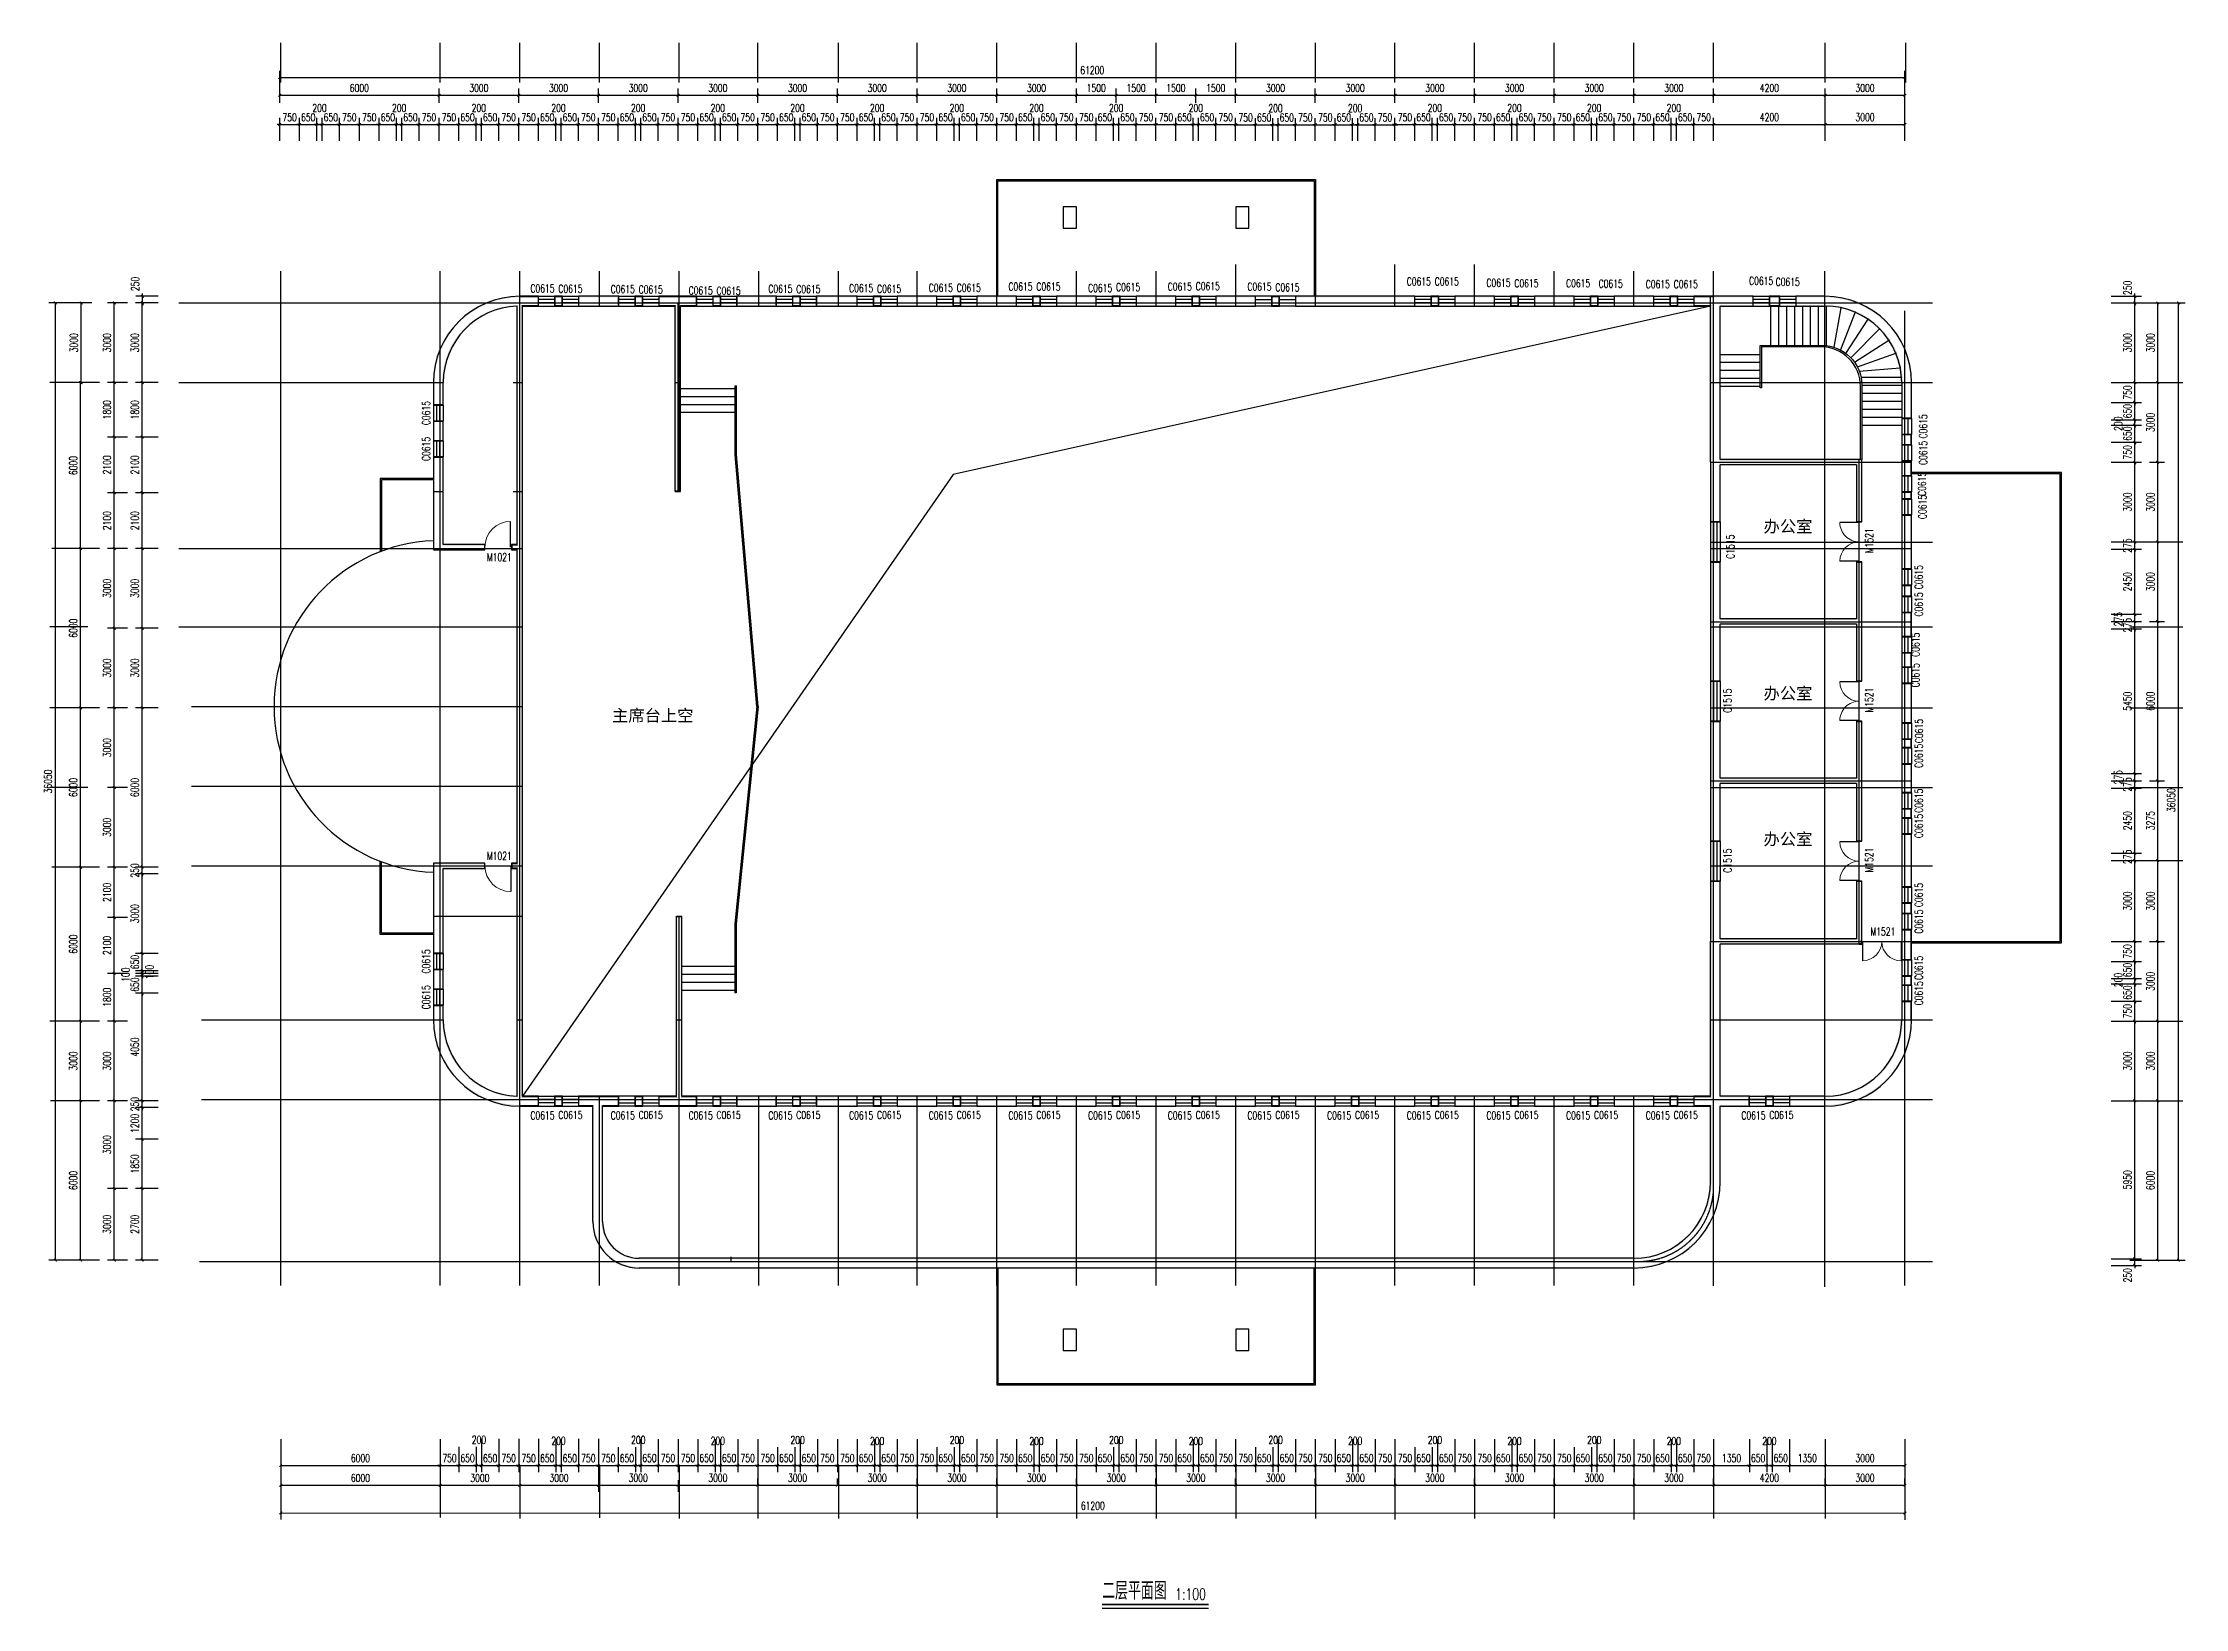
# Model space of a CAD drawing. Header units: millimetres. Extents: x -150677 to 588340, y -254013 to 149700.
# Drawn here: x 139295 to 219968, y 6795 to 65748 of the extents above; entities that cross this region are included whole.
import ezdxf

# ---------------------------------------------------------------- set-up
doc = ezdxf.new("R2010")
doc.units = ezdxf.units.MM
doc.header["$LTSCALE"] = 10
doc.header["$MEASUREMENT"] = 0
doc.linetypes.add('DOTE', pattern=[2.42, 2, -0.2, 0.02, -0.2])
for name, color, linetype in [('DOTE', 1, 'Continuous'), ('PUB_DIM', 3, 'Continuous'), ('PUB_TEXT', 7, 'Continuous'), ('PUB_WALL', 9, 'Continuous'), ('WALL', 9, 'Continuous'), ('WINDOW', 4, 'Continuous'), ('WINDOW_TEXT', 7, 'Continuous')]:
    doc.layers.add(name, color=color, linetype=linetype)
doc.styles.add('_TCH_DIM', font='SIMPLEX', dxfattribs={"bigfont": 'GBCBIG'})
doc.styles.add('_TCH_DIM_T3', font='SIMPLEX', dxfattribs={"width": 0.705882, "bigfont": 'GBCBIG'})
doc.styles.add('_TCH_WINDOW', font='SIMPLEX', dxfattribs={"bigfont": 'GBCBIG'})
doc.styles.add('HZHT', font='')
doc.styles.get('HZHT').set_extended_font_data('SimSun')
doc.dimstyles.new('_TCH_ARCH&&100', dxfattribs={"dimtxt": 297.5, "dimasz": 100, "dimexe": 250, "dimexo": 300, "dimgap": 126.25, "dimtad": 1, "dimdec": 0, "dimzin": 0, "dimdsep": 46, "dimtxsty": '_TCH_DIM_T3', "dimblk": 'ARCHTICK', "dimcen": 0.09, "dimclrt": 7, "dimazin": 2, "dimtfac": 1, "dimtdec": 0, "dimtix": 1, "dimtmove": 2, "dimatfit": 3, "dimfxl": 1, "dimtolj": 1, "dimtzin": 0, "dimarcsym": 0})

msp = doc.modelspace()

# ---------------------------------------------------------------- texts
at = {"style": 'HZHT'}
for s, p in [('办公室', (204090.2, 47313.2)), ('办公室', (204090.2, 41023.5)), ('主席台上空', (160728.9, 40190.5)), ('办公室', (204090.2, 35534))]:
    msp.add_text(s, height=450, dxfattribs=at).set_placement(p)
at = {"layer": 'PUB_TEXT', "style": '_TCH_DIM'}
msp.add_text('二层平面图', height=675.18, dxfattribs=at).set_placement((179183.8, 7112.1))
at = {"layer": 'PUB_TEXT', "style": '_TCH_DIM', "width": 0.705882}
msp.add_text('1:100', height=425, dxfattribs=at).set_placement((181934.7, 7112.1))

# ---------------------------------------------------------------- blocks, each defined once
blk = doc.blocks.new('_ArchTick')
at = {"color": 0, "linetype": 'ByBlock', "const_width": 0.4}
blk.add_lwpolyline([(-0.5, -0.5), (0.5, 0.5)], dxfattribs=at)
blk = doc.blocks.new('*D10')
at = {"layer": 'Defpoints', "color": 0, "transparency": 16777216}
for p in [(216878, 19953), (216878, 19703), (218072, 19953)]:
    blk.add_point(p, dxfattribs=at)
at = {"layer": 'PUB_DIM', "color": 0, "lineweight": -2, "transparency": 16777216}
for p, q in [((217178, 19953), (218322, 19953)), ((217178, 19703), (218322, 19703)), ((218072, 19953), (218072, 20053)), ((218072, 19703), (218072, 19953)), ((218072, 19703), (218072, 19603))]:
    blk.add_line(p, q, dxfattribs=at)
at = {"layer": 'PUB_DIM', "color": 0, "lineweight": -2, "transparency": 16777216, "xscale": 100, "yscale": 100, "zscale": 100}
for p, rotation in [((218072, 19953), 270), ((218072, 19703), 90)]:
    blk.add_blockref('_ArchTick', p, dxfattribs=dict(at, rotation=rotation))
at = {"layer": 'PUB_DIM', "color": 7, "transparency": 16777216, "insert": (217797, 19333), "char_height": 297.5, "attachment_point": 5, "rotation": 90, "style": '_TCH_DIM_T3'}
blk.add_mtext('\\A1;250', dxfattribs=at)
blk = doc.blocks.new('*D11')
at = {"layer": 'Defpoints', "color": 0, "transparency": 16777216}
for p in [(216878, 25903), (218072, 25903), (216878, 19953)]:
    blk.add_point(p, dxfattribs=at)
at = {"layer": 'PUB_DIM', "color": 0, "lineweight": -2, "transparency": 16777216}
for p, q in [((217178, 25903), (218322, 25903)), ((218072, 19953), (218072, 25903)), ((217178, 19953), (218322, 19953))]:
    blk.add_line(p, q, dxfattribs=at)
at = {"layer": 'PUB_DIM', "color": 0, "lineweight": -2, "transparency": 16777216, "xscale": 100, "yscale": 100, "zscale": 100}
for p, rotation in [((218072, 25903), 90), ((218072, 19953), 270)]:
    blk.add_blockref('_ArchTick', p, dxfattribs=dict(at, rotation=rotation))
at = {"layer": 'PUB_DIM', "color": 7, "transparency": 16777216, "insert": (217797, 22928), "char_height": 297.5, "attachment_point": 5, "rotation": 90, "style": '_TCH_DIM_T3'}
blk.add_mtext('\\A1;5950', dxfattribs=at)
blk = doc.blocks.new('*D12')
at = {"layer": 'Defpoints', "color": 0, "transparency": 16777216}
for p in [(216878, 28903), (218072, 28903), (216878, 25903)]:
    blk.add_point(p, dxfattribs=at)
at = {"layer": 'PUB_DIM', "color": 0, "lineweight": -2, "transparency": 16777216}
for p, q in [((217178, 28903), (218322, 28903)), ((218072, 25903), (218072, 28903)), ((217178, 25903), (218322, 25903))]:
    blk.add_line(p, q, dxfattribs=at)
at = {"layer": 'PUB_DIM', "color": 0, "lineweight": -2, "transparency": 16777216, "xscale": 100, "yscale": 100, "zscale": 100}
for p, rotation in [((218072, 28903), 90), ((218072, 25903), 270)]:
    blk.add_blockref('_ArchTick', p, dxfattribs=dict(at, rotation=rotation))
at = {"layer": 'PUB_DIM', "color": 7, "transparency": 16777216, "insert": (217797, 27403), "char_height": 297.5, "attachment_point": 5, "rotation": 90, "style": '_TCH_DIM_T3'}
blk.add_mtext('\\A1;3000', dxfattribs=at)
blk = doc.blocks.new('*D13')
at = {"layer": 'Defpoints', "color": 0, "transparency": 16777216}
for p in [(216878, 29653), (218072, 29653), (216878, 28903)]:
    blk.add_point(p, dxfattribs=at)
at = {"layer": 'PUB_DIM', "color": 0, "lineweight": -2, "transparency": 16777216}
for p, q in [((217178, 29653), (218322, 29653)), ((218072, 29653), (218072, 29753)), ((218072, 28903), (218072, 29653)), ((217178, 28903), (218322, 28903)), ((218072, 28903), (218072, 28803))]:
    blk.add_line(p, q, dxfattribs=at)
at = {"layer": 'PUB_DIM', "color": 0, "lineweight": -2, "transparency": 16777216, "xscale": 100, "yscale": 100, "zscale": 100}
for p, rotation in [((218072, 29653), 270), ((218072, 28903), 90)]:
    blk.add_blockref('_ArchTick', p, dxfattribs=dict(at, rotation=rotation))
at = {"layer": 'PUB_DIM', "color": 7, "transparency": 16777216, "insert": (217797, 29278), "char_height": 297.5, "attachment_point": 5, "rotation": 90, "style": '_TCH_DIM_T3'}
blk.add_mtext('\\A1;750', dxfattribs=at)
blk = doc.blocks.new('*D14')
at = {"layer": 'Defpoints', "color": 0, "transparency": 16777216}
for p in [(216878, 30303), (218072, 30303), (216878, 29653)]:
    blk.add_point(p, dxfattribs=at)
at = {"layer": 'PUB_DIM', "color": 0, "lineweight": -2, "transparency": 16777216}
for p, q in [((217178, 30303), (218322, 30303)), ((218072, 30303), (218072, 30403)), ((218072, 29653), (218072, 30303)), ((217178, 29653), (218322, 29653)), ((218072, 29653), (218072, 29553))]:
    blk.add_line(p, q, dxfattribs=at)
at = {"layer": 'PUB_DIM', "color": 0, "lineweight": -2, "transparency": 16777216, "xscale": 100, "yscale": 100, "zscale": 100}
for p, rotation in [((218072, 30303), 270), ((218072, 29653), 90)]:
    blk.add_blockref('_ArchTick', p, dxfattribs=dict(at, rotation=rotation))
at = {"layer": 'PUB_DIM', "color": 7, "transparency": 16777216, "insert": (217797, 29978), "char_height": 297.5, "attachment_point": 5, "rotation": 90, "style": '_TCH_DIM_T3'}
blk.add_mtext('\\A1;650', dxfattribs=at)
blk = doc.blocks.new('*D15')
at = {"layer": 'Defpoints', "color": 0, "transparency": 16777216}
for p in [(216878, 30503), (216878, 30303), (218072, 30503)]:
    blk.add_point(p, dxfattribs=at)
at = {"layer": 'PUB_DIM', "color": 0, "lineweight": -2, "transparency": 16777216}
for p, q in [((217178, 30503), (218322, 30503)), ((217178, 30303), (218322, 30303)), ((218072, 30503), (218072, 30603)), ((218072, 30303), (218072, 30503)), ((218072, 30303), (218072, 30203))]:
    blk.add_line(p, q, dxfattribs=at)
at = {"layer": 'PUB_DIM', "color": 0, "lineweight": -2, "transparency": 16777216, "xscale": 100, "yscale": 100, "zscale": 100}
for p, rotation in [((218072, 30503), 270), ((218072, 30303), 90)]:
    blk.add_blockref('_ArchTick', p, dxfattribs=dict(at, rotation=rotation))
at = {"layer": 'PUB_DIM', "color": 7, "transparency": 16777216, "insert": (217447, 30453), "char_height": 297.5, "attachment_point": 5, "rotation": 90, "style": '_TCH_DIM_T3'}
blk.add_mtext('\\A1;200', dxfattribs=at)
blk = doc.blocks.new('*D16')
at = {"layer": 'Defpoints', "color": 0, "transparency": 16777216}
for p in [(216878, 31153), (218072, 31153), (216878, 30503)]:
    blk.add_point(p, dxfattribs=at)
at = {"layer": 'PUB_DIM', "color": 0, "lineweight": -2, "transparency": 16777216}
for p, q in [((217178, 31153), (218322, 31153)), ((218072, 31153), (218072, 31253)), ((218072, 30503), (218072, 31153)), ((217178, 30503), (218322, 30503)), ((218072, 30503), (218072, 30403))]:
    blk.add_line(p, q, dxfattribs=at)
at = {"layer": 'PUB_DIM', "color": 0, "lineweight": -2, "transparency": 16777216, "xscale": 100, "yscale": 100, "zscale": 100}
for p, rotation in [((218072, 31153), 270), ((218072, 30503), 90)]:
    blk.add_blockref('_ArchTick', p, dxfattribs=dict(at, rotation=rotation))
at = {"layer": 'PUB_DIM', "color": 7, "transparency": 16777216, "insert": (217797, 30828), "char_height": 297.5, "attachment_point": 5, "rotation": 90, "style": '_TCH_DIM_T3'}
blk.add_mtext('\\A1;650', dxfattribs=at)
blk = doc.blocks.new('*D17')
at = {"layer": 'Defpoints', "color": 0, "transparency": 16777216}
for p in [(216878, 31903), (218072, 31903), (216878, 31153)]:
    blk.add_point(p, dxfattribs=at)
at = {"layer": 'PUB_DIM', "color": 0, "lineweight": -2, "transparency": 16777216}
for p, q in [((217178, 31903), (218322, 31903)), ((218072, 31903), (218072, 32003)), ((218072, 31153), (218072, 31903)), ((217178, 31153), (218322, 31153)), ((218072, 31153), (218072, 31053))]:
    blk.add_line(p, q, dxfattribs=at)
at = {"layer": 'PUB_DIM', "color": 0, "lineweight": -2, "transparency": 16777216, "xscale": 100, "yscale": 100, "zscale": 100}
for p, rotation in [((218072, 31903), 270), ((218072, 31153), 90)]:
    blk.add_blockref('_ArchTick', p, dxfattribs=dict(at, rotation=rotation))
at = {"layer": 'PUB_DIM', "color": 7, "transparency": 16777216, "insert": (217797, 31528), "char_height": 297.5, "attachment_point": 5, "rotation": 90, "style": '_TCH_DIM_T3'}
blk.add_mtext('\\A1;750', dxfattribs=at)
blk = doc.blocks.new('*D18')
at = {"layer": 'Defpoints', "color": 0, "transparency": 16777216}
for p in [(216878, 34953), (218072, 34953), (216878, 31903)]:
    blk.add_point(p, dxfattribs=at)
at = {"layer": 'PUB_DIM', "color": 0, "lineweight": -2, "transparency": 16777216}
for p, q in [((217178, 34953), (218322, 34953)), ((218072, 31903), (218072, 34953)), ((217178, 31903), (218322, 31903))]:
    blk.add_line(p, q, dxfattribs=at)
at = {"layer": 'PUB_DIM', "color": 0, "lineweight": -2, "transparency": 16777216, "xscale": 100, "yscale": 100, "zscale": 100}
for p, rotation in [((218072, 34953), 90), ((218072, 31903), 270)]:
    blk.add_blockref('_ArchTick', p, dxfattribs=dict(at, rotation=rotation))
at = {"layer": 'PUB_DIM', "color": 7, "transparency": 16777216, "insert": (217797, 33428), "char_height": 297.5, "attachment_point": 5, "rotation": 90, "style": '_TCH_DIM_T3'}
blk.add_mtext('\\A1;3000', dxfattribs=at)
blk = doc.blocks.new('*D19')
at = {"layer": 'Defpoints', "color": 0, "transparency": 16777216}
for p in [(216878, 35228), (216878, 34953), (218072, 35228)]:
    blk.add_point(p, dxfattribs=at)
at = {"layer": 'PUB_DIM', "color": 0, "lineweight": -2, "transparency": 16777216}
for p, q in [((217178, 35228), (218322, 35228)), ((217178, 34953), (218322, 34953)), ((218072, 35228), (218072, 35328)), ((218072, 34953), (218072, 35228)), ((218072, 34953), (218072, 34853))]:
    blk.add_line(p, q, dxfattribs=at)
at = {"layer": 'PUB_DIM', "color": 0, "lineweight": -2, "transparency": 16777216, "xscale": 100, "yscale": 100, "zscale": 100}
for p, rotation in [((218072, 35228), 270), ((218072, 34953), 90)]:
    blk.add_blockref('_ArchTick', p, dxfattribs=dict(at, rotation=rotation))
at = {"layer": 'PUB_DIM', "color": 7, "transparency": 16777216, "insert": (217797, 35090), "char_height": 297.5, "attachment_point": 5, "rotation": 90, "style": '_TCH_DIM_T3'}
blk.add_mtext('\\A1;275', dxfattribs=at)
blk = doc.blocks.new('*D20')
at = {"layer": 'Defpoints', "color": 0, "transparency": 16777216}
for p in [(216878, 37678), (218072, 37678), (216878, 35228)]:
    blk.add_point(p, dxfattribs=at)
at = {"layer": 'PUB_DIM', "color": 0, "lineweight": -2, "transparency": 16777216}
for p, q in [((217178, 37678), (218322, 37678)), ((218072, 35228), (218072, 37678)), ((217178, 35228), (218322, 35228))]:
    blk.add_line(p, q, dxfattribs=at)
at = {"layer": 'PUB_DIM', "color": 0, "lineweight": -2, "transparency": 16777216, "xscale": 100, "yscale": 100, "zscale": 100}
for p, rotation in [((218072, 37678), 90), ((218072, 35228), 270)]:
    blk.add_blockref('_ArchTick', p, dxfattribs=dict(at, rotation=rotation))
at = {"layer": 'PUB_DIM', "color": 7, "transparency": 16777216, "insert": (217797, 36453), "char_height": 297.5, "attachment_point": 5, "rotation": 90, "style": '_TCH_DIM_T3'}
blk.add_mtext('\\A1;2450', dxfattribs=at)
blk = doc.blocks.new('*D21')
at = {"layer": 'Defpoints', "color": 0, "transparency": 16777216}
for p in [(216878, 37953), (218072, 37953), (216878, 37678)]:
    blk.add_point(p, dxfattribs=at)
at = {"layer": 'PUB_DIM', "color": 0, "lineweight": -2, "transparency": 16777216}
for p, q in [((217178, 37953), (218322, 37953)), ((218072, 37953), (218072, 38053)), ((218072, 37678), (218072, 37953)), ((217178, 37678), (218322, 37678)), ((218072, 37678), (218072, 37578))]:
    blk.add_line(p, q, dxfattribs=at)
at = {"layer": 'PUB_DIM', "color": 0, "lineweight": -2, "transparency": 16777216, "xscale": 100, "yscale": 100, "zscale": 100}
for p, rotation in [((218072, 37953), 270), ((218072, 37678), 90)]:
    blk.add_blockref('_ArchTick', p, dxfattribs=dict(at, rotation=rotation))
at = {"layer": 'PUB_DIM', "color": 7, "transparency": 16777216, "insert": (217797, 37815), "char_height": 297.5, "attachment_point": 5, "rotation": 90, "style": '_TCH_DIM_T3'}
blk.add_mtext('\\A1;275', dxfattribs=at)
blk = doc.blocks.new('*D22')
at = {"layer": 'Defpoints', "color": 0, "transparency": 16777216}
for p in [(216878, 38228), (216878, 37953), (218072, 38228)]:
    blk.add_point(p, dxfattribs=at)
at = {"layer": 'PUB_DIM', "color": 0, "lineweight": -2, "transparency": 16777216}
for p, q in [((217178, 38228), (218322, 38228)), ((217178, 37953), (218322, 37953)), ((218072, 37953), (218072, 38228))]:
    blk.add_line(p, q, dxfattribs=at)
at = {"layer": 'PUB_DIM', "color": 0, "lineweight": -2, "transparency": 16777216, "xscale": 100, "yscale": 100, "zscale": 100}
for p, rotation in [((218072, 38228), 90), ((218072, 37953), 270)]:
    blk.add_blockref('_ArchTick', p, dxfattribs=dict(at, rotation=rotation))
at = {"layer": 'PUB_DIM', "color": 7, "transparency": 16777216, "insert": (217447, 38090), "char_height": 297.5, "attachment_point": 5, "rotation": 90, "style": '_TCH_DIM_T3'}
blk.add_mtext('\\A1;275', dxfattribs=at)
blk = doc.blocks.new('*D23')
at = {"layer": 'Defpoints', "color": 0, "transparency": 16777216}
for p in [(216878, 43678), (218072, 43678), (216878, 38228)]:
    blk.add_point(p, dxfattribs=at)
at = {"layer": 'PUB_DIM', "color": 0, "lineweight": -2, "transparency": 16777216}
for p, q in [((217178, 43678), (218322, 43678)), ((218072, 38228), (218072, 43678)), ((217178, 38228), (218322, 38228))]:
    blk.add_line(p, q, dxfattribs=at)
at = {"layer": 'PUB_DIM', "color": 0, "lineweight": -2, "transparency": 16777216, "xscale": 100, "yscale": 100, "zscale": 100}
for p, rotation in [((218072, 43678), 90), ((218072, 38228), 270)]:
    blk.add_blockref('_ArchTick', p, dxfattribs=dict(at, rotation=rotation))
at = {"layer": 'PUB_DIM', "color": 7, "transparency": 16777216, "insert": (217797, 40953), "char_height": 297.5, "attachment_point": 5, "rotation": 90, "style": '_TCH_DIM_T3'}
blk.add_mtext('\\A1;5450', dxfattribs=at)
blk = doc.blocks.new('*D24')
at = {"layer": 'Defpoints', "color": 0, "transparency": 16777216}
for p in [(216878, 43953), (216878, 43678), (218072, 43953)]:
    blk.add_point(p, dxfattribs=at)
at = {"layer": 'PUB_DIM', "color": 0, "lineweight": -2, "transparency": 16777216}
for p, q in [((217178, 43953), (218322, 43953)), ((217178, 43678), (218322, 43678)), ((218072, 43953), (218072, 44053)), ((218072, 43678), (218072, 43953)), ((218072, 43678), (218072, 43578))]:
    blk.add_line(p, q, dxfattribs=at)
at = {"layer": 'PUB_DIM', "color": 0, "lineweight": -2, "transparency": 16777216, "xscale": 100, "yscale": 100, "zscale": 100}
for p, rotation in [((218072, 43953), 270), ((218072, 43678), 90)]:
    blk.add_blockref('_ArchTick', p, dxfattribs=dict(at, rotation=rotation))
at = {"layer": 'PUB_DIM', "color": 7, "transparency": 16777216, "insert": (217797, 43815), "char_height": 297.5, "attachment_point": 5, "rotation": 90, "style": '_TCH_DIM_T3'}
blk.add_mtext('\\A1;275', dxfattribs=at)
blk = doc.blocks.new('*D25')
at = {"layer": 'Defpoints', "color": 0, "transparency": 16777216}
for p in [(216878, 44228), (216878, 43953), (218072, 44228)]:
    blk.add_point(p, dxfattribs=at)
at = {"layer": 'PUB_DIM', "color": 0, "lineweight": -2, "transparency": 16777216}
for p, q in [((217178, 44228), (218322, 44228)), ((217178, 43953), (218322, 43953)), ((218072, 43953), (218072, 44228))]:
    blk.add_line(p, q, dxfattribs=at)
at = {"layer": 'PUB_DIM', "color": 0, "lineweight": -2, "transparency": 16777216, "xscale": 100, "yscale": 100, "zscale": 100}
for p, rotation in [((218072, 44228), 90), ((218072, 43953), 270)]:
    blk.add_blockref('_ArchTick', p, dxfattribs=dict(at, rotation=rotation))
at = {"layer": 'PUB_DIM', "color": 7, "transparency": 16777216, "insert": (217447, 44040), "char_height": 297.5, "attachment_point": 5, "rotation": 90, "style": '_TCH_DIM_T3'}
blk.add_mtext('\\A1;275', dxfattribs=at)
blk = doc.blocks.new('*D26')
at = {"layer": 'Defpoints', "color": 0, "transparency": 16777216}
for p in [(216878, 46678), (218072, 46678), (216878, 44228)]:
    blk.add_point(p, dxfattribs=at)
at = {"layer": 'PUB_DIM', "color": 0, "lineweight": -2, "transparency": 16777216}
for p, q in [((217178, 46678), (218322, 46678)), ((218072, 44228), (218072, 46678)), ((217178, 44228), (218322, 44228))]:
    blk.add_line(p, q, dxfattribs=at)
at = {"layer": 'PUB_DIM', "color": 0, "lineweight": -2, "transparency": 16777216, "xscale": 100, "yscale": 100, "zscale": 100}
for p, rotation in [((218072, 46678), 90), ((218072, 44228), 270)]:
    blk.add_blockref('_ArchTick', p, dxfattribs=dict(at, rotation=rotation))
at = {"layer": 'PUB_DIM', "color": 7, "transparency": 16777216, "insert": (217797, 45453), "char_height": 297.5, "attachment_point": 5, "rotation": 90, "style": '_TCH_DIM_T3'}
blk.add_mtext('\\A1;2450', dxfattribs=at)
blk = doc.blocks.new('*D27')
at = {"layer": 'Defpoints', "color": 0, "transparency": 16777216}
for p in [(216878, 46953), (218072, 46953), (216878, 46678)]:
    blk.add_point(p, dxfattribs=at)
at = {"layer": 'PUB_DIM', "color": 0, "lineweight": -2, "transparency": 16777216}
for p, q in [((217178, 46953), (218322, 46953)), ((218072, 46953), (218072, 47053)), ((218072, 46678), (218072, 46953)), ((217178, 46678), (218322, 46678)), ((218072, 46678), (218072, 46578))]:
    blk.add_line(p, q, dxfattribs=at)
at = {"layer": 'PUB_DIM', "color": 0, "lineweight": -2, "transparency": 16777216, "xscale": 100, "yscale": 100, "zscale": 100}
for p, rotation in [((218072, 46953), 270), ((218072, 46678), 90)]:
    blk.add_blockref('_ArchTick', p, dxfattribs=dict(at, rotation=rotation))
at = {"layer": 'PUB_DIM', "color": 7, "transparency": 16777216, "insert": (217797, 46815), "char_height": 297.5, "attachment_point": 5, "rotation": 90, "style": '_TCH_DIM_T3'}
blk.add_mtext('\\A1;275', dxfattribs=at)
blk = doc.blocks.new('*D28')
at = {"layer": 'Defpoints', "color": 0, "transparency": 16777216}
for p in [(216878, 49953), (218072, 49953), (216878, 46953)]:
    blk.add_point(p, dxfattribs=at)
at = {"layer": 'PUB_DIM', "color": 0, "lineweight": -2, "transparency": 16777216}
for p, q in [((217178, 49953), (218322, 49953)), ((218072, 46953), (218072, 49953)), ((217178, 46953), (218322, 46953))]:
    blk.add_line(p, q, dxfattribs=at)
at = {"layer": 'PUB_DIM', "color": 0, "lineweight": -2, "transparency": 16777216, "xscale": 100, "yscale": 100, "zscale": 100}
for p, rotation in [((218072, 49953), 90), ((218072, 46953), 270)]:
    blk.add_blockref('_ArchTick', p, dxfattribs=dict(at, rotation=rotation))
at = {"layer": 'PUB_DIM', "color": 7, "transparency": 16777216, "insert": (217797, 48453), "char_height": 297.5, "attachment_point": 5, "rotation": 90, "style": '_TCH_DIM_T3'}
blk.add_mtext('\\A1;3000', dxfattribs=at)
blk = doc.blocks.new('*D29')
at = {"layer": 'Defpoints', "color": 0, "transparency": 16777216}
for p in [(216878, 50703), (218072, 50703), (216878, 49953)]:
    blk.add_point(p, dxfattribs=at)
at = {"layer": 'PUB_DIM', "color": 0, "lineweight": -2, "transparency": 16777216}
for p, q in [((217178, 50703), (218322, 50703)), ((218072, 50703), (218072, 50803)), ((218072, 49953), (218072, 50703)), ((217178, 49953), (218322, 49953)), ((218072, 49953), (218072, 49853))]:
    blk.add_line(p, q, dxfattribs=at)
at = {"layer": 'PUB_DIM', "color": 0, "lineweight": -2, "transparency": 16777216, "xscale": 100, "yscale": 100, "zscale": 100}
for p, rotation in [((218072, 50703), 270), ((218072, 49953), 90)]:
    blk.add_blockref('_ArchTick', p, dxfattribs=dict(at, rotation=rotation))
at = {"layer": 'PUB_DIM', "color": 7, "transparency": 16777216, "insert": (217797, 50328), "char_height": 297.5, "attachment_point": 5, "rotation": 90, "style": '_TCH_DIM_T3'}
blk.add_mtext('\\A1;750', dxfattribs=at)
blk = doc.blocks.new('*D30')
at = {"layer": 'Defpoints', "color": 0, "transparency": 16777216}
for p in [(216878, 51353), (218072, 51353), (216878, 50703)]:
    blk.add_point(p, dxfattribs=at)
at = {"layer": 'PUB_DIM', "color": 0, "lineweight": -2, "transparency": 16777216}
for p, q in [((217178, 51353), (218322, 51353)), ((218072, 51353), (218072, 51453)), ((218072, 50703), (218072, 51353)), ((217178, 50703), (218322, 50703)), ((218072, 50703), (218072, 50603))]:
    blk.add_line(p, q, dxfattribs=at)
at = {"layer": 'PUB_DIM', "color": 0, "lineweight": -2, "transparency": 16777216, "xscale": 100, "yscale": 100, "zscale": 100}
for p, rotation in [((218072, 51353), 270), ((218072, 50703), 90)]:
    blk.add_blockref('_ArchTick', p, dxfattribs=dict(at, rotation=rotation))
at = {"layer": 'PUB_DIM', "color": 7, "transparency": 16777216, "insert": (217797, 51028), "char_height": 297.5, "attachment_point": 5, "rotation": 90, "style": '_TCH_DIM_T3'}
blk.add_mtext('\\A1;650', dxfattribs=at)
blk = doc.blocks.new('*D31')
at = {"layer": 'Defpoints', "color": 0, "transparency": 16777216}
for p in [(216878, 51553), (216878, 51353), (218072, 51553)]:
    blk.add_point(p, dxfattribs=at)
at = {"layer": 'PUB_DIM', "color": 0, "lineweight": -2, "transparency": 16777216}
for p, q in [((218072, 51553), (218072, 51653)), ((217178, 51553), (218322, 51553)), ((217178, 51353), (218322, 51353)), ((218072, 51353), (218072, 51553)), ((218072, 51353), (218072, 51253))]:
    blk.add_line(p, q, dxfattribs=at)
at = {"layer": 'PUB_DIM', "color": 0, "lineweight": -2, "transparency": 16777216, "xscale": 100, "yscale": 100, "zscale": 100}
for p, rotation in [((218072, 51553), 270), ((218072, 51353), 90)]:
    blk.add_blockref('_ArchTick', p, dxfattribs=dict(at, rotation=rotation))
at = {"layer": 'PUB_DIM', "color": 7, "transparency": 16777216, "insert": (217447, 51403), "char_height": 297.5, "attachment_point": 5, "rotation": 90, "style": '_TCH_DIM_T3'}
blk.add_mtext('\\A1;200', dxfattribs=at)
blk = doc.blocks.new('*D32')
at = {"layer": 'Defpoints', "color": 0, "transparency": 16777216}
for p in [(216878, 52203), (218072, 52203), (216878, 51553)]:
    blk.add_point(p, dxfattribs=at)
at = {"layer": 'PUB_DIM', "color": 0, "lineweight": -2, "transparency": 16777216}
for p, q in [((217178, 52203), (218322, 52203)), ((218072, 52203), (218072, 52303)), ((218072, 51553), (218072, 52203)), ((217178, 51553), (218322, 51553)), ((218072, 51553), (218072, 51453))]:
    blk.add_line(p, q, dxfattribs=at)
at = {"layer": 'PUB_DIM', "color": 0, "lineweight": -2, "transparency": 16777216, "xscale": 100, "yscale": 100, "zscale": 100}
for p, rotation in [((218072, 52203), 270), ((218072, 51553), 90)]:
    blk.add_blockref('_ArchTick', p, dxfattribs=dict(at, rotation=rotation))
at = {"layer": 'PUB_DIM', "color": 7, "transparency": 16777216, "insert": (217797, 51878), "char_height": 297.5, "attachment_point": 5, "rotation": 90, "style": '_TCH_DIM_T3'}
blk.add_mtext('\\A1;650', dxfattribs=at)
blk = doc.blocks.new('*D33')
at = {"layer": 'Defpoints', "color": 0, "transparency": 16777216}
for p in [(216878, 52953), (218072, 52953), (216878, 52203)]:
    blk.add_point(p, dxfattribs=at)
at = {"layer": 'PUB_DIM', "color": 0, "lineweight": -2, "transparency": 16777216}
for p, q in [((217178, 52953), (218322, 52953)), ((218072, 52953), (218072, 53053)), ((218072, 52203), (218072, 52953)), ((217178, 52203), (218322, 52203)), ((218072, 52203), (218072, 52103))]:
    blk.add_line(p, q, dxfattribs=at)
at = {"layer": 'PUB_DIM', "color": 0, "lineweight": -2, "transparency": 16777216, "xscale": 100, "yscale": 100, "zscale": 100}
for p, rotation in [((218072, 52953), 270), ((218072, 52203), 90)]:
    blk.add_blockref('_ArchTick', p, dxfattribs=dict(at, rotation=rotation))
at = {"layer": 'PUB_DIM', "color": 7, "transparency": 16777216, "insert": (217797, 52578), "char_height": 297.5, "attachment_point": 5, "rotation": 90, "style": '_TCH_DIM_T3'}
blk.add_mtext('\\A1;750', dxfattribs=at)
blk = doc.blocks.new('*D34')
at = {"layer": 'Defpoints', "color": 0, "transparency": 16777216}
for p in [(216878, 55953), (218072, 55953), (216878, 52953)]:
    blk.add_point(p, dxfattribs=at)
at = {"layer": 'PUB_DIM', "color": 0, "lineweight": -2, "transparency": 16777216}
for p, q in [((217178, 55953), (218322, 55953)), ((218072, 52953), (218072, 55953)), ((217178, 52953), (218322, 52953))]:
    blk.add_line(p, q, dxfattribs=at)
at = {"layer": 'PUB_DIM', "color": 0, "lineweight": -2, "transparency": 16777216, "xscale": 100, "yscale": 100, "zscale": 100}
for p, rotation in [((218072, 55953), 90), ((218072, 52953), 270)]:
    blk.add_blockref('_ArchTick', p, dxfattribs=dict(at, rotation=rotation))
at = {"layer": 'PUB_DIM', "color": 7, "transparency": 16777216, "insert": (217797, 54453), "char_height": 297.5, "attachment_point": 5, "rotation": 90, "style": '_TCH_DIM_T3'}
blk.add_mtext('\\A1;3000', dxfattribs=at)
blk = doc.blocks.new('*D35')
at = {"layer": 'Defpoints', "color": 0, "transparency": 16777216}
for p in [(216878, 56203), (216878, 55953), (218072, 56203)]:
    blk.add_point(p, dxfattribs=at)
at = {"layer": 'PUB_DIM', "color": 0, "lineweight": -2, "transparency": 16777216}
for p, q in [((217178, 56203), (218322, 56203)), ((217178, 55953), (218322, 55953)), ((218072, 56203), (218072, 56303)), ((218072, 55953), (218072, 56203)), ((218072, 55953), (218072, 55853))]:
    blk.add_line(p, q, dxfattribs=at)
at = {"layer": 'PUB_DIM', "color": 0, "lineweight": -2, "transparency": 16777216, "xscale": 100, "yscale": 100, "zscale": 100}
for p, rotation in [((218072, 56203), 270), ((218072, 55953), 90)]:
    blk.add_blockref('_ArchTick', p, dxfattribs=dict(at, rotation=rotation))
at = {"layer": 'PUB_DIM', "color": 7, "transparency": 16777216, "insert": (217797, 56523), "char_height": 297.5, "attachment_point": 5, "rotation": 90, "style": '_TCH_DIM_T3'}
blk.add_mtext('\\A1;250', dxfattribs=at)
blk = doc.blocks.new('*D36')
at = {"layer": 'Defpoints', "color": 0, "transparency": 16777216}
for p in [(218322, 25903), (218936, 25903), (218322, 19901)]:
    blk.add_point(p, dxfattribs=at)
at = {"layer": 'PUB_DIM', "color": 0, "lineweight": -2, "transparency": 16777216}
for p, q in [((218622, 25903), (219186, 25903)), ((218936, 19901), (218936, 25903)), ((218622, 19901), (219186, 19901))]:
    blk.add_line(p, q, dxfattribs=at)
at = {"layer": 'PUB_DIM', "color": 0, "lineweight": -2, "transparency": 16777216, "xscale": 100, "yscale": 100, "zscale": 100}
for p, rotation in [((218936, 25903), 90), ((218936, 19901), 270)]:
    blk.add_blockref('_ArchTick', p, dxfattribs=dict(at, rotation=rotation))
at = {"layer": 'PUB_DIM', "color": 7, "transparency": 16777216, "insert": (218661, 22902), "char_height": 297.5, "attachment_point": 5, "rotation": 90, "style": '_TCH_DIM_T3'}
blk.add_mtext('\\A1;6000', dxfattribs=at)
blk = doc.blocks.new('*D37')
at = {"layer": 'Defpoints', "color": 0, "transparency": 16777216}
for p in [(218322, 28903), (218936, 28903), (218322, 25903)]:
    blk.add_point(p, dxfattribs=at)
at = {"layer": 'PUB_DIM', "color": 0, "lineweight": -2, "transparency": 16777216}
for p, q in [((218622, 28903), (219186, 28903)), ((218936, 25903), (218936, 28903)), ((218622, 25903), (219186, 25903))]:
    blk.add_line(p, q, dxfattribs=at)
at = {"layer": 'PUB_DIM', "color": 0, "lineweight": -2, "transparency": 16777216, "xscale": 100, "yscale": 100, "zscale": 100}
for p, rotation in [((218936, 28903), 90), ((218936, 25903), 270)]:
    blk.add_blockref('_ArchTick', p, dxfattribs=dict(at, rotation=rotation))
at = {"layer": 'PUB_DIM', "color": 7, "transparency": 16777216, "insert": (218661, 27403), "char_height": 297.5, "attachment_point": 5, "rotation": 90, "style": '_TCH_DIM_T3'}
blk.add_mtext('\\A1;3000', dxfattribs=at)
blk = doc.blocks.new('*D38')
at = {"layer": 'Defpoints', "color": 0, "transparency": 16777216}
for p in [(218322, 31903), (218936, 31903), (218322, 28903)]:
    blk.add_point(p, dxfattribs=at)
at = {"layer": 'PUB_DIM', "color": 0, "lineweight": -2, "transparency": 16777216}
for p, q in [((218622, 31903), (219186, 31903)), ((218936, 28903), (218936, 31903)), ((218622, 28903), (219186, 28903))]:
    blk.add_line(p, q, dxfattribs=at)
at = {"layer": 'PUB_DIM', "color": 0, "lineweight": -2, "transparency": 16777216, "xscale": 100, "yscale": 100, "zscale": 100}
for p, rotation in [((218936, 31903), 90), ((218936, 28903), 270)]:
    blk.add_blockref('_ArchTick', p, dxfattribs=dict(at, rotation=rotation))
at = {"layer": 'PUB_DIM', "color": 7, "transparency": 16777216, "insert": (218661, 30403), "char_height": 297.5, "attachment_point": 5, "rotation": 90, "style": '_TCH_DIM_T3'}
blk.add_mtext('\\A1;3000', dxfattribs=at)
blk = doc.blocks.new('*D39')
at = {"layer": 'Defpoints', "color": 0, "transparency": 16777216}
for p in [(218322, 34953), (218936, 34953), (218322, 31903)]:
    blk.add_point(p, dxfattribs=at)
at = {"layer": 'PUB_DIM', "color": 0, "lineweight": -2, "transparency": 16777216}
for p, q in [((218622, 34953), (219186, 34953)), ((218936, 31903), (218936, 34953)), ((218622, 31903), (219186, 31903))]:
    blk.add_line(p, q, dxfattribs=at)
at = {"layer": 'PUB_DIM', "color": 0, "lineweight": -2, "transparency": 16777216, "xscale": 100, "yscale": 100, "zscale": 100}
for p, rotation in [((218936, 34953), 90), ((218936, 31903), 270)]:
    blk.add_blockref('_ArchTick', p, dxfattribs=dict(at, rotation=rotation))
at = {"layer": 'PUB_DIM', "color": 7, "transparency": 16777216, "insert": (218661, 33428), "char_height": 297.5, "attachment_point": 5, "rotation": 90, "style": '_TCH_DIM_T3'}
blk.add_mtext('\\A1;3000', dxfattribs=at)
blk = doc.blocks.new('*D40')
at = {"layer": 'Defpoints', "color": 0, "transparency": 16777216}
for p in [(218322, 37953), (218936, 37953), (218322, 34953)]:
    blk.add_point(p, dxfattribs=at)
at = {"layer": 'PUB_DIM', "color": 0, "lineweight": -2, "transparency": 16777216}
for p, q in [((218622, 37953), (219186, 37953)), ((218936, 34953), (218936, 37953)), ((218622, 34953), (219186, 34953))]:
    blk.add_line(p, q, dxfattribs=at)
at = {"layer": 'PUB_DIM', "color": 0, "lineweight": -2, "transparency": 16777216, "xscale": 100, "yscale": 100, "zscale": 100}
for p, rotation in [((218936, 37953), 90), ((218936, 34953), 270)]:
    blk.add_blockref('_ArchTick', p, dxfattribs=dict(at, rotation=rotation))
at = {"layer": 'PUB_DIM', "color": 7, "transparency": 16777216, "insert": (218661, 36453), "char_height": 297.5, "attachment_point": 5, "rotation": 90, "style": '_TCH_DIM_T3'}
blk.add_mtext('\\A1;3275', dxfattribs=at)
blk = doc.blocks.new('*D41')
at = {"layer": 'Defpoints', "color": 0, "transparency": 16777216}
for p in [(218322, 43953), (218936, 43953), (218322, 37953)]:
    blk.add_point(p, dxfattribs=at)
at = {"layer": 'PUB_DIM', "color": 0, "lineweight": -2, "transparency": 16777216}
for p, q in [((218622, 43953), (219186, 43953)), ((218936, 37953), (218936, 43953)), ((218622, 37953), (219186, 37953))]:
    blk.add_line(p, q, dxfattribs=at)
at = {"layer": 'PUB_DIM', "color": 0, "lineweight": -2, "transparency": 16777216, "xscale": 100, "yscale": 100, "zscale": 100}
for p, rotation in [((218936, 43953), 90), ((218936, 37953), 270)]:
    blk.add_blockref('_ArchTick', p, dxfattribs=dict(at, rotation=rotation))
at = {"layer": 'PUB_DIM', "color": 7, "transparency": 16777216, "insert": (218661, 40953), "char_height": 297.5, "attachment_point": 5, "rotation": 90, "style": '_TCH_DIM_T3'}
blk.add_mtext('\\A1;6000', dxfattribs=at)
blk = doc.blocks.new('*D42')
at = {"layer": 'Defpoints', "color": 0, "transparency": 16777216}
for p in [(218322, 46953), (218936, 46953), (218322, 43953)]:
    blk.add_point(p, dxfattribs=at)
at = {"layer": 'PUB_DIM', "color": 0, "lineweight": -2, "transparency": 16777216}
for p, q in [((218622, 46953), (219186, 46953)), ((218936, 43953), (218936, 46953)), ((218622, 43953), (219186, 43953))]:
    blk.add_line(p, q, dxfattribs=at)
at = {"layer": 'PUB_DIM', "color": 0, "lineweight": -2, "transparency": 16777216, "xscale": 100, "yscale": 100, "zscale": 100}
for p, rotation in [((218936, 46953), 90), ((218936, 43953), 270)]:
    blk.add_blockref('_ArchTick', p, dxfattribs=dict(at, rotation=rotation))
at = {"layer": 'PUB_DIM', "color": 7, "transparency": 16777216, "insert": (218661, 45453), "char_height": 297.5, "attachment_point": 5, "rotation": 90, "style": '_TCH_DIM_T3'}
blk.add_mtext('\\A1;3000', dxfattribs=at)
blk = doc.blocks.new('*D43')
at = {"layer": 'Defpoints', "color": 0, "transparency": 16777216}
for p in [(218322, 49953), (218936, 49953), (218322, 46953)]:
    blk.add_point(p, dxfattribs=at)
at = {"layer": 'PUB_DIM', "color": 0, "lineweight": -2, "transparency": 16777216}
for p, q in [((218622, 49953), (219186, 49953)), ((218936, 46953), (218936, 49953)), ((218622, 46953), (219186, 46953))]:
    blk.add_line(p, q, dxfattribs=at)
at = {"layer": 'PUB_DIM', "color": 0, "lineweight": -2, "transparency": 16777216, "xscale": 100, "yscale": 100, "zscale": 100}
for p, rotation in [((218936, 49953), 90), ((218936, 46953), 270)]:
    blk.add_blockref('_ArchTick', p, dxfattribs=dict(at, rotation=rotation))
at = {"layer": 'PUB_DIM', "color": 7, "transparency": 16777216, "insert": (218661, 48453), "char_height": 297.5, "attachment_point": 5, "rotation": 90, "style": '_TCH_DIM_T3'}
blk.add_mtext('\\A1;3000', dxfattribs=at)
blk = doc.blocks.new('*D44')
at = {"layer": 'Defpoints', "color": 0, "transparency": 16777216}
for p in [(218322, 52953), (218936, 52953), (218322, 49953)]:
    blk.add_point(p, dxfattribs=at)
at = {"layer": 'PUB_DIM', "color": 0, "lineweight": -2, "transparency": 16777216}
for p, q in [((218622, 52953), (219186, 52953)), ((218936, 49953), (218936, 52953)), ((218622, 49953), (219186, 49953))]:
    blk.add_line(p, q, dxfattribs=at)
at = {"layer": 'PUB_DIM', "color": 0, "lineweight": -2, "transparency": 16777216, "xscale": 100, "yscale": 100, "zscale": 100}
for p, rotation in [((218936, 52953), 90), ((218936, 49953), 270)]:
    blk.add_blockref('_ArchTick', p, dxfattribs=dict(at, rotation=rotation))
at = {"layer": 'PUB_DIM', "color": 7, "transparency": 16777216, "insert": (218661, 51453), "char_height": 297.5, "attachment_point": 5, "rotation": 90, "style": '_TCH_DIM_T3'}
blk.add_mtext('\\A1;3000', dxfattribs=at)
blk = doc.blocks.new('*D45')
at = {"layer": 'Defpoints', "color": 0, "transparency": 16777216}
for p in [(218322, 55953), (218936, 55953), (218322, 52953)]:
    blk.add_point(p, dxfattribs=at)
at = {"layer": 'PUB_DIM', "color": 0, "lineweight": -2, "transparency": 16777216}
for p, q in [((218622, 55953), (219186, 55953)), ((218936, 52953), (218936, 55953)), ((218622, 52953), (219186, 52953))]:
    blk.add_line(p, q, dxfattribs=at)
at = {"layer": 'PUB_DIM', "color": 0, "lineweight": -2, "transparency": 16777216, "xscale": 100, "yscale": 100, "zscale": 100}
for p, rotation in [((218936, 55953), 90), ((218936, 52953), 270)]:
    blk.add_blockref('_ArchTick', p, dxfattribs=dict(at, rotation=rotation))
at = {"layer": 'PUB_DIM', "color": 7, "transparency": 16777216, "insert": (218661, 54453), "char_height": 297.5, "attachment_point": 5, "rotation": 90, "style": '_TCH_DIM_T3'}
blk.add_mtext('\\A1;3000', dxfattribs=at)
blk = doc.blocks.new('*D46')
at = {"layer": 'Defpoints', "color": 0, "transparency": 16777216}
for p in [(148253, 13461), (154253, 13461), (154253, 12170)]:
    blk.add_point(p, dxfattribs=at)
at = {"layer": 'PUB_DIM', "color": 0, "lineweight": -2, "transparency": 16777216}
for p, q in [((148253, 13161), (148253, 11920)), ((154253, 13161), (154253, 11920)), ((148253, 12170), (154253, 12170))]:
    blk.add_line(p, q, dxfattribs=at)
at = {"layer": 'PUB_DIM', "color": 0, "lineweight": -2, "transparency": 16777216, "xscale": 100, "yscale": 100, "zscale": 100, "rotation": 180}
blk.add_blockref('_ArchTick', (148253, 12170), dxfattribs=at)
at = {"layer": 'PUB_DIM', "color": 0, "lineweight": -2, "transparency": 16777216, "xscale": 100, "yscale": 100, "zscale": 100}
blk.add_blockref('_ArchTick', (154253, 12170), dxfattribs=at)
at = {"layer": 'PUB_DIM', "color": 7, "transparency": 16777216, "insert": (151253, 12445), "char_height": 297.5, "attachment_point": 5, "style": '_TCH_DIM_T3'}
blk.add_mtext('\\A1;6000', dxfattribs=at)
blk = doc.blocks.new('*D47')
at = {"layer": 'Defpoints', "color": 0, "transparency": 16777216}
for p in [(148253, 12215), (154253, 12215), (154253, 11423)]:
    blk.add_point(p, dxfattribs=at)
at = {"layer": 'PUB_DIM', "color": 0, "lineweight": -2, "transparency": 16777216}
for p, q in [((148253, 11915), (148253, 11173)), ((148253, 11423), (154253, 11423)), ((154253, 11915), (154253, 11173))]:
    blk.add_line(p, q, dxfattribs=at)
at = {"layer": 'PUB_DIM', "color": 0, "lineweight": -2, "transparency": 16777216, "xscale": 100, "yscale": 100, "zscale": 100, "rotation": 180}
blk.add_blockref('_ArchTick', (148253, 11423), dxfattribs=at)
at = {"layer": 'PUB_DIM', "color": 0, "lineweight": -2, "transparency": 16777216, "xscale": 100, "yscale": 100, "zscale": 100}
blk.add_blockref('_ArchTick', (154253, 11423), dxfattribs=at)
at = {"layer": 'PUB_DIM', "color": 7, "transparency": 16777216, "insert": (151253, 11698), "char_height": 297.5, "attachment_point": 5, "style": '_TCH_DIM_T3'}
blk.add_mtext('\\A1;6000', dxfattribs=at)
blk = doc.blocks.new('*D48')
at = {"layer": 'Defpoints', "color": 0, "transparency": 16777216}
for p in [(154253, 12215), (157253, 12215), (157253, 11423)]:
    blk.add_point(p, dxfattribs=at)
at = {"layer": 'PUB_DIM', "color": 0, "lineweight": -2, "transparency": 16777216}
for p, q in [((154253, 11915), (154253, 11173)), ((154253, 11423), (157253, 11423)), ((157253, 11915), (157253, 11173))]:
    blk.add_line(p, q, dxfattribs=at)
at = {"layer": 'PUB_DIM', "color": 0, "lineweight": -2, "transparency": 16777216, "xscale": 100, "yscale": 100, "zscale": 100, "rotation": 180}
blk.add_blockref('_ArchTick', (154253, 11423), dxfattribs=at)
at = {"layer": 'PUB_DIM', "color": 0, "lineweight": -2, "transparency": 16777216, "xscale": 100, "yscale": 100, "zscale": 100}
blk.add_blockref('_ArchTick', (157253, 11423), dxfattribs=at)
at = {"layer": 'PUB_DIM', "color": 7, "transparency": 16777216, "insert": (155753, 11698), "char_height": 297.5, "attachment_point": 5, "style": '_TCH_DIM_T3'}
blk.add_mtext('\\A1;3000', dxfattribs=at)
blk = doc.blocks.new('*D49')
at = {"layer": 'Defpoints', "color": 0, "transparency": 16777216}
for p in [(157253, 12215), (160213, 12215), (160213, 11423)]:
    blk.add_point(p, dxfattribs=at)
at = {"layer": 'PUB_DIM', "color": 0, "lineweight": -2, "transparency": 16777216}
for p, q in [((157253, 11915), (157253, 11173)), ((157253, 11423), (160213, 11423)), ((160213, 11915), (160213, 11173))]:
    blk.add_line(p, q, dxfattribs=at)
at = {"layer": 'PUB_DIM', "color": 0, "lineweight": -2, "transparency": 16777216, "xscale": 100, "yscale": 100, "zscale": 100, "rotation": 180}
blk.add_blockref('_ArchTick', (157253, 11423), dxfattribs=at)
at = {"layer": 'PUB_DIM', "color": 0, "lineweight": -2, "transparency": 16777216, "xscale": 100, "yscale": 100, "zscale": 100}
blk.add_blockref('_ArchTick', (160213, 11423), dxfattribs=at)
at = {"layer": 'PUB_DIM', "color": 7, "transparency": 16777216, "insert": (158733, 11698), "char_height": 297.5, "attachment_point": 5, "style": '_TCH_DIM_T3'}
blk.add_mtext('\\A1;3000', dxfattribs=at)
blk = doc.blocks.new('*D50')
at = {"layer": 'Defpoints', "color": 0, "transparency": 16777216}
for p in [(169213, 11426), (166213, 11167), (169213, 11167)]:
    blk.add_point(p, dxfattribs=at)
at = {"layer": 'PUB_DIM', "color": 0, "lineweight": -2, "transparency": 16777216}
for p, q in [((166213, 11467), (166213, 11676)), ((166213, 11426), (169213, 11426)), ((169213, 11467), (169213, 11676))]:
    blk.add_line(p, q, dxfattribs=at)
at = {"layer": 'PUB_DIM', "color": 0, "lineweight": -2, "transparency": 16777216, "xscale": 100, "yscale": 100, "zscale": 100, "rotation": 180}
blk.add_blockref('_ArchTick', (166213, 11426), dxfattribs=at)
at = {"layer": 'PUB_DIM', "color": 0, "lineweight": -2, "transparency": 16777216, "xscale": 100, "yscale": 100, "zscale": 100}
blk.add_blockref('_ArchTick', (169213, 11426), dxfattribs=at)
at = {"layer": 'PUB_DIM', "color": 7, "transparency": 16777216, "insert": (167713, 11701), "char_height": 297.5, "attachment_point": 5, "style": '_TCH_DIM_T3'}
blk.add_mtext('\\A1;3000', dxfattribs=at)
blk = doc.blocks.new('*D51')
at = {"layer": 'Defpoints', "color": 0, "transparency": 16777216}
for p in [(172213, 11426), (169213, 11167), (172213, 11167)]:
    blk.add_point(p, dxfattribs=at)
at = {"layer": 'PUB_DIM', "color": 0, "lineweight": -2, "transparency": 16777216}
for p, q in [((169213, 11467), (169213, 11676)), ((169213, 11426), (172213, 11426)), ((172213, 11467), (172213, 11676))]:
    blk.add_line(p, q, dxfattribs=at)
at = {"layer": 'PUB_DIM', "color": 0, "lineweight": -2, "transparency": 16777216, "xscale": 100, "yscale": 100, "zscale": 100, "rotation": 180}
blk.add_blockref('_ArchTick', (169213, 11426), dxfattribs=at)
at = {"layer": 'PUB_DIM', "color": 0, "lineweight": -2, "transparency": 16777216, "xscale": 100, "yscale": 100, "zscale": 100}
blk.add_blockref('_ArchTick', (172213, 11426), dxfattribs=at)
at = {"layer": 'PUB_DIM', "color": 7, "transparency": 16777216, "insert": (170713, 11701), "char_height": 297.5, "attachment_point": 5, "style": '_TCH_DIM_T3'}
blk.add_mtext('\\A1;3000', dxfattribs=at)
blk = doc.blocks.new('*D52')
at = {"layer": 'Defpoints', "color": 0, "transparency": 16777216}
for p in [(175213, 11426), (172213, 11167), (175213, 11167)]:
    blk.add_point(p, dxfattribs=at)
at = {"layer": 'PUB_DIM', "color": 0, "lineweight": -2, "transparency": 16777216}
for p, q in [((172213, 11467), (172213, 11676)), ((172213, 11426), (175213, 11426)), ((175213, 11467), (175213, 11676))]:
    blk.add_line(p, q, dxfattribs=at)
at = {"layer": 'PUB_DIM', "color": 0, "lineweight": -2, "transparency": 16777216, "xscale": 100, "yscale": 100, "zscale": 100, "rotation": 180}
blk.add_blockref('_ArchTick', (172213, 11426), dxfattribs=at)
at = {"layer": 'PUB_DIM', "color": 0, "lineweight": -2, "transparency": 16777216, "xscale": 100, "yscale": 100, "zscale": 100}
blk.add_blockref('_ArchTick', (175213, 11426), dxfattribs=at)
at = {"layer": 'PUB_DIM', "color": 7, "transparency": 16777216, "insert": (173713, 11701), "char_height": 297.5, "attachment_point": 5, "style": '_TCH_DIM_T3'}
blk.add_mtext('\\A1;3000', dxfattribs=at)
blk = doc.blocks.new('*D53')
at = {"layer": 'Defpoints', "color": 0, "transparency": 16777216}
for p in [(178213, 11426), (175213, 11167), (178213, 11167)]:
    blk.add_point(p, dxfattribs=at)
at = {"layer": 'PUB_DIM', "color": 0, "lineweight": -2, "transparency": 16777216}
for p, q in [((175213, 11467), (175213, 11676)), ((175213, 11426), (178213, 11426)), ((178213, 11467), (178213, 11676))]:
    blk.add_line(p, q, dxfattribs=at)
at = {"layer": 'PUB_DIM', "color": 0, "lineweight": -2, "transparency": 16777216, "xscale": 100, "yscale": 100, "zscale": 100, "rotation": 180}
blk.add_blockref('_ArchTick', (175213, 11426), dxfattribs=at)
at = {"layer": 'PUB_DIM', "color": 0, "lineweight": -2, "transparency": 16777216, "xscale": 100, "yscale": 100, "zscale": 100}
blk.add_blockref('_ArchTick', (178213, 11426), dxfattribs=at)
at = {"layer": 'PUB_DIM', "color": 7, "transparency": 16777216, "insert": (176713, 11701), "char_height": 297.5, "attachment_point": 5, "style": '_TCH_DIM_T3'}
blk.add_mtext('\\A1;3000', dxfattribs=at)
blk = doc.blocks.new('*D54')
at = {"layer": 'Defpoints', "color": 0, "transparency": 16777216}
for p in [(181213, 11426), (178213, 11167), (181213, 11167)]:
    blk.add_point(p, dxfattribs=at)
at = {"layer": 'PUB_DIM', "color": 0, "lineweight": -2, "transparency": 16777216}
for p, q in [((178213, 11467), (178213, 11676)), ((178213, 11426), (181213, 11426)), ((181213, 11467), (181213, 11676))]:
    blk.add_line(p, q, dxfattribs=at)
at = {"layer": 'PUB_DIM', "color": 0, "lineweight": -2, "transparency": 16777216, "xscale": 100, "yscale": 100, "zscale": 100, "rotation": 180}
blk.add_blockref('_ArchTick', (178213, 11426), dxfattribs=at)
at = {"layer": 'PUB_DIM', "color": 0, "lineweight": -2, "transparency": 16777216, "xscale": 100, "yscale": 100, "zscale": 100}
blk.add_blockref('_ArchTick', (181213, 11426), dxfattribs=at)
at = {"layer": 'PUB_DIM', "color": 7, "transparency": 16777216, "insert": (179713, 11701), "char_height": 297.5, "attachment_point": 5, "style": '_TCH_DIM_T3'}
blk.add_mtext('\\A1;3000', dxfattribs=at)
blk = doc.blocks.new('*D55')
at = {"layer": 'Defpoints', "color": 0, "transparency": 16777216}
for p in [(184213, 11426), (181213, 11167), (184213, 11167)]:
    blk.add_point(p, dxfattribs=at)
at = {"layer": 'PUB_DIM', "color": 0, "lineweight": -2, "transparency": 16777216}
for p, q in [((181213, 11467), (181213, 11676)), ((181213, 11426), (184213, 11426)), ((184213, 11467), (184213, 11676))]:
    blk.add_line(p, q, dxfattribs=at)
at = {"layer": 'PUB_DIM', "color": 0, "lineweight": -2, "transparency": 16777216, "xscale": 100, "yscale": 100, "zscale": 100, "rotation": 180}
blk.add_blockref('_ArchTick', (181213, 11426), dxfattribs=at)
at = {"layer": 'PUB_DIM', "color": 0, "lineweight": -2, "transparency": 16777216, "xscale": 100, "yscale": 100, "zscale": 100}
blk.add_blockref('_ArchTick', (184213, 11426), dxfattribs=at)
at = {"layer": 'PUB_DIM', "color": 7, "transparency": 16777216, "insert": (182713, 11701), "char_height": 297.5, "attachment_point": 5, "style": '_TCH_DIM_T3'}
blk.add_mtext('\\A1;3000', dxfattribs=at)
blk = doc.blocks.new('*D56')
at = {"layer": 'Defpoints', "color": 0, "transparency": 16777216}
for p in [(187213, 11426), (184213, 11167), (187213, 11167)]:
    blk.add_point(p, dxfattribs=at)
at = {"layer": 'PUB_DIM', "color": 0, "lineweight": -2, "transparency": 16777216}
for p, q in [((184213, 11467), (184213, 11676)), ((184213, 11426), (187213, 11426)), ((187213, 11467), (187213, 11676))]:
    blk.add_line(p, q, dxfattribs=at)
at = {"layer": 'PUB_DIM', "color": 0, "lineweight": -2, "transparency": 16777216, "xscale": 100, "yscale": 100, "zscale": 100, "rotation": 180}
blk.add_blockref('_ArchTick', (184213, 11426), dxfattribs=at)
at = {"layer": 'PUB_DIM', "color": 0, "lineweight": -2, "transparency": 16777216, "xscale": 100, "yscale": 100, "zscale": 100}
blk.add_blockref('_ArchTick', (187213, 11426), dxfattribs=at)
at = {"layer": 'PUB_DIM', "color": 7, "transparency": 16777216, "insert": (185713, 11701), "char_height": 297.5, "attachment_point": 5, "style": '_TCH_DIM_T3'}
blk.add_mtext('\\A1;3000', dxfattribs=at)
blk = doc.blocks.new('*D57')
at = {"layer": 'Defpoints', "color": 0, "transparency": 16777216}
for p in [(190213, 11426), (187213, 11167), (190213, 11167)]:
    blk.add_point(p, dxfattribs=at)
at = {"layer": 'PUB_DIM', "color": 0, "lineweight": -2, "transparency": 16777216}
for p, q in [((187213, 11467), (187213, 11676)), ((187213, 11426), (190213, 11426)), ((190213, 11467), (190213, 11676))]:
    blk.add_line(p, q, dxfattribs=at)
at = {"layer": 'PUB_DIM', "color": 0, "lineweight": -2, "transparency": 16777216, "xscale": 100, "yscale": 100, "zscale": 100, "rotation": 180}
blk.add_blockref('_ArchTick', (187213, 11426), dxfattribs=at)
at = {"layer": 'PUB_DIM', "color": 0, "lineweight": -2, "transparency": 16777216, "xscale": 100, "yscale": 100, "zscale": 100}
blk.add_blockref('_ArchTick', (190213, 11426), dxfattribs=at)
at = {"layer": 'PUB_DIM', "color": 7, "transparency": 16777216, "insert": (188713, 11701), "char_height": 297.5, "attachment_point": 5, "style": '_TCH_DIM_T3'}
blk.add_mtext('\\A1;3000', dxfattribs=at)
blk = doc.blocks.new('*D58')
at = {"layer": 'Defpoints', "color": 0, "transparency": 16777216}
for p in [(193213, 11426), (190213, 11167), (193213, 11167)]:
    blk.add_point(p, dxfattribs=at)
at = {"layer": 'PUB_DIM', "color": 0, "lineweight": -2, "transparency": 16777216}
for p, q in [((190213, 11467), (190213, 11676)), ((190213, 11426), (193213, 11426)), ((193213, 11467), (193213, 11676))]:
    blk.add_line(p, q, dxfattribs=at)
at = {"layer": 'PUB_DIM', "color": 0, "lineweight": -2, "transparency": 16777216, "xscale": 100, "yscale": 100, "zscale": 100, "rotation": 180}
blk.add_blockref('_ArchTick', (190213, 11426), dxfattribs=at)
at = {"layer": 'PUB_DIM', "color": 0, "lineweight": -2, "transparency": 16777216, "xscale": 100, "yscale": 100, "zscale": 100}
blk.add_blockref('_ArchTick', (193213, 11426), dxfattribs=at)
at = {"layer": 'PUB_DIM', "color": 7, "transparency": 16777216, "insert": (191713, 11701), "char_height": 297.5, "attachment_point": 5, "style": '_TCH_DIM_T3'}
blk.add_mtext('\\A1;3000', dxfattribs=at)
blk = doc.blocks.new('*D59')
at = {"layer": 'Defpoints', "color": 0, "transparency": 16777216}
for p in [(196213, 11426), (193213, 11167), (196213, 11167)]:
    blk.add_point(p, dxfattribs=at)
at = {"layer": 'PUB_DIM', "color": 0, "lineweight": -2, "transparency": 16777216}
for p, q in [((193213, 11467), (193213, 11676)), ((193213, 11426), (196213, 11426)), ((196213, 11467), (196213, 11676))]:
    blk.add_line(p, q, dxfattribs=at)
at = {"layer": 'PUB_DIM', "color": 0, "lineweight": -2, "transparency": 16777216, "xscale": 100, "yscale": 100, "zscale": 100, "rotation": 180}
blk.add_blockref('_ArchTick', (193213, 11426), dxfattribs=at)
at = {"layer": 'PUB_DIM', "color": 0, "lineweight": -2, "transparency": 16777216, "xscale": 100, "yscale": 100, "zscale": 100}
blk.add_blockref('_ArchTick', (196213, 11426), dxfattribs=at)
at = {"layer": 'PUB_DIM', "color": 7, "transparency": 16777216, "insert": (194713, 11701), "char_height": 297.5, "attachment_point": 5, "style": '_TCH_DIM_T3'}
blk.add_mtext('\\A1;3000', dxfattribs=at)
blk = doc.blocks.new('*D60')
at = {"layer": 'Defpoints', "color": 0, "transparency": 16777216}
for p in [(199213, 11426), (196213, 11167), (199213, 11167)]:
    blk.add_point(p, dxfattribs=at)
at = {"layer": 'PUB_DIM', "color": 0, "lineweight": -2, "transparency": 16777216}
for p, q in [((196213, 11467), (196213, 11676)), ((196213, 11426), (199213, 11426)), ((199213, 11467), (199213, 11676))]:
    blk.add_line(p, q, dxfattribs=at)
at = {"layer": 'PUB_DIM', "color": 0, "lineweight": -2, "transparency": 16777216, "xscale": 100, "yscale": 100, "zscale": 100, "rotation": 180}
blk.add_blockref('_ArchTick', (196213, 11426), dxfattribs=at)
at = {"layer": 'PUB_DIM', "color": 0, "lineweight": -2, "transparency": 16777216, "xscale": 100, "yscale": 100, "zscale": 100}
blk.add_blockref('_ArchTick', (199213, 11426), dxfattribs=at)
at = {"layer": 'PUB_DIM', "color": 7, "transparency": 16777216, "insert": (197713, 11701), "char_height": 297.5, "attachment_point": 5, "style": '_TCH_DIM_T3'}
blk.add_mtext('\\A1;3000', dxfattribs=at)
blk = doc.blocks.new('*D61')
at = {"layer": 'Defpoints', "color": 0, "transparency": 16777216}
for p in [(202213, 11426), (199213, 11167), (202213, 11167)]:
    blk.add_point(p, dxfattribs=at)
at = {"layer": 'PUB_DIM', "color": 0, "lineweight": -2, "transparency": 16777216}
for p, q in [((199213, 11467), (199213, 11676)), ((199213, 11426), (202213, 11426)), ((202213, 11467), (202213, 11676))]:
    blk.add_line(p, q, dxfattribs=at)
at = {"layer": 'PUB_DIM', "color": 0, "lineweight": -2, "transparency": 16777216, "xscale": 100, "yscale": 100, "zscale": 100, "rotation": 180}
blk.add_blockref('_ArchTick', (199213, 11426), dxfattribs=at)
at = {"layer": 'PUB_DIM', "color": 0, "lineweight": -2, "transparency": 16777216, "xscale": 100, "yscale": 100, "zscale": 100}
blk.add_blockref('_ArchTick', (202213, 11426), dxfattribs=at)
at = {"layer": 'PUB_DIM', "color": 7, "transparency": 16777216, "insert": (200713, 11701), "char_height": 297.5, "attachment_point": 5, "style": '_TCH_DIM_T3'}
blk.add_mtext('\\A1;3000', dxfattribs=at)
blk = doc.blocks.new('*D62')
at = {"layer": 'Defpoints', "color": 0, "transparency": 16777216}
for p in [(206413, 11426), (202213, 11167), (206413, 11167)]:
    blk.add_point(p, dxfattribs=at)
at = {"layer": 'PUB_DIM', "color": 0, "lineweight": -2, "transparency": 16777216}
for p, q in [((202213, 11467), (202213, 11676)), ((202213, 11426), (206413, 11426)), ((206413, 11467), (206413, 11676))]:
    blk.add_line(p, q, dxfattribs=at)
at = {"layer": 'PUB_DIM', "color": 0, "lineweight": -2, "transparency": 16777216, "xscale": 100, "yscale": 100, "zscale": 100, "rotation": 180}
blk.add_blockref('_ArchTick', (202213, 11426), dxfattribs=at)
at = {"layer": 'PUB_DIM', "color": 0, "lineweight": -2, "transparency": 16777216, "xscale": 100, "yscale": 100, "zscale": 100}
blk.add_blockref('_ArchTick', (206413, 11426), dxfattribs=at)
at = {"layer": 'PUB_DIM', "color": 7, "transparency": 16777216, "insert": (204313, 11701), "char_height": 297.5, "attachment_point": 5, "style": '_TCH_DIM_T3'}
blk.add_mtext('\\A1;4200', dxfattribs=at)
blk = doc.blocks.new('*D63')
at = {"layer": 'Defpoints', "color": 0, "transparency": 16777216}
for p in [(209413, 11426), (206413, 11167), (209413, 11167)]:
    blk.add_point(p, dxfattribs=at)
at = {"layer": 'PUB_DIM', "color": 0, "lineweight": -2, "transparency": 16777216}
for p, q in [((206413, 11467), (206413, 11676)), ((206413, 11426), (209413, 11426)), ((209413, 11467), (209413, 11676))]:
    blk.add_line(p, q, dxfattribs=at)
at = {"layer": 'PUB_DIM', "color": 0, "lineweight": -2, "transparency": 16777216, "xscale": 100, "yscale": 100, "zscale": 100, "rotation": 180}
blk.add_blockref('_ArchTick', (206413, 11426), dxfattribs=at)
at = {"layer": 'PUB_DIM', "color": 0, "lineweight": -2, "transparency": 16777216, "xscale": 100, "yscale": 100, "zscale": 100}
blk.add_blockref('_ArchTick', (209413, 11426), dxfattribs=at)
at = {"layer": 'PUB_DIM', "color": 7, "transparency": 16777216, "insert": (207913, 11701), "char_height": 297.5, "attachment_point": 5, "style": '_TCH_DIM_T3'}
blk.add_mtext('\\A1;3000', dxfattribs=at)
blk = doc.blocks.new('*D64')
at = {"layer": 'Defpoints', "color": 0, "transparency": 16777216}
for p in [(148253, 11173), (209413, 11167), (209413, 10373)]:
    blk.add_point(p, dxfattribs=at)
at = {"layer": 'PUB_DIM', "color": 0, "lineweight": -2, "transparency": 16777216}
for p, q in [((148253, 10873), (148253, 10129)), ((209413, 10867), (209413, 10123)), ((148253, 10379), (209413, 10373))]:
    blk.add_line(p, q, dxfattribs=at)
at = {"layer": 'PUB_DIM', "color": 0, "lineweight": -2, "transparency": 16777216, "xscale": 100, "yscale": 100, "zscale": 100}
for p, rotation in [((148253, 10379), 179.9941247959615), ((209413, 10373), 359.9941247959615)]:
    blk.add_blockref('_ArchTick', p, dxfattribs=dict(at, rotation=rotation))
at = {"layer": 'PUB_DIM', "color": 7, "transparency": 16777216, "insert": (178833, 10651), "char_height": 297.5, "attachment_point": 5, "rotation": 359.99412, "style": '_TCH_DIM_T3'}
blk.add_mtext('\\A1;61200', dxfattribs=at)
blk = doc.blocks.new('*D65')
at = {"layer": 'Defpoints', "color": 0, "transparency": 16777216}
for p in [(143035, 22603), (143934, 22603), (143934, 19903)]:
    blk.add_point(p, dxfattribs=at)
at = {"layer": 'PUB_DIM', "color": 0, "lineweight": -2, "transparency": 16777216}
for p, q in [((143634, 22603), (142785, 22603)), ((143035, 19903), (143035, 22603)), ((143634, 19903), (142785, 19903))]:
    blk.add_line(p, q, dxfattribs=at)
at = {"layer": 'PUB_DIM', "color": 0, "lineweight": -2, "transparency": 16777216, "xscale": 100, "yscale": 100, "zscale": 100}
for p, rotation in [((143035, 22603), 90), ((143035, 19903), 270)]:
    blk.add_blockref('_ArchTick', p, dxfattribs=dict(at, rotation=rotation))
at = {"layer": 'PUB_DIM', "color": 7, "transparency": 16777216, "insert": (142760, 21253), "char_height": 297.5, "attachment_point": 5, "rotation": 90, "style": '_TCH_DIM_T3'}
blk.add_mtext('\\A1;2700', dxfattribs=at)
blk = doc.blocks.new('*D66')
at = {"layer": 'Defpoints', "color": 0, "transparency": 16777216}
for p in [(143035, 24453), (143934, 24453), (143934, 22603)]:
    blk.add_point(p, dxfattribs=at)
at = {"layer": 'PUB_DIM', "color": 0, "lineweight": -2, "transparency": 16777216}
for p, q in [((143634, 24453), (142785, 24453)), ((143035, 22603), (143035, 24453)), ((143634, 22603), (142785, 22603))]:
    blk.add_line(p, q, dxfattribs=at)
at = {"layer": 'PUB_DIM', "color": 0, "lineweight": -2, "transparency": 16777216, "xscale": 100, "yscale": 100, "zscale": 100}
for p, rotation in [((143035, 24453), 90), ((143035, 22603), 270)]:
    blk.add_blockref('_ArchTick', p, dxfattribs=dict(at, rotation=rotation))
at = {"layer": 'PUB_DIM', "color": 7, "transparency": 16777216, "insert": (142760, 23528), "char_height": 297.5, "attachment_point": 5, "rotation": 90, "style": '_TCH_DIM_T3'}
blk.add_mtext('\\A1;1850', dxfattribs=at)
blk = doc.blocks.new('*D67')
at = {"layer": 'Defpoints', "color": 0, "transparency": 16777216}
for p in [(143035, 25653), (143934, 25653), (143934, 24453)]:
    blk.add_point(p, dxfattribs=at)
at = {"layer": 'PUB_DIM', "color": 0, "lineweight": -2, "transparency": 16777216}
for p, q in [((143634, 25653), (142785, 25653)), ((143035, 24453), (143035, 25653)), ((143634, 24453), (142785, 24453))]:
    blk.add_line(p, q, dxfattribs=at)
at = {"layer": 'PUB_DIM', "color": 0, "lineweight": -2, "transparency": 16777216, "xscale": 100, "yscale": 100, "zscale": 100}
for p, rotation in [((143035, 25653), 90), ((143035, 24453), 270)]:
    blk.add_blockref('_ArchTick', p, dxfattribs=dict(at, rotation=rotation))
at = {"layer": 'PUB_DIM', "color": 7, "transparency": 16777216, "insert": (142760, 25053), "char_height": 297.5, "attachment_point": 5, "rotation": 90, "style": '_TCH_DIM_T3'}
blk.add_mtext('\\A1;1200', dxfattribs=at)
blk = doc.blocks.new('*D68')
at = {"layer": 'Defpoints', "color": 0, "transparency": 16777216}
for p in [(143035, 25903), (143934, 25903), (143934, 25653)]:
    blk.add_point(p, dxfattribs=at)
at = {"layer": 'PUB_DIM', "color": 0, "lineweight": -2, "transparency": 16777216}
for p, q in [((143634, 25903), (142785, 25903)), ((143035, 25903), (143035, 26003)), ((143035, 25653), (143035, 25903)), ((143634, 25653), (142785, 25653)), ((143035, 25653), (143035, 25553))]:
    blk.add_line(p, q, dxfattribs=at)
at = {"layer": 'PUB_DIM', "color": 0, "lineweight": -2, "transparency": 16777216, "xscale": 100, "yscale": 100, "zscale": 100}
for p, rotation in [((143035, 25903), 270), ((143035, 25653), 90)]:
    blk.add_blockref('_ArchTick', p, dxfattribs=dict(at, rotation=rotation))
at = {"layer": 'PUB_DIM', "color": 7, "transparency": 16777216, "insert": (142760, 25778), "char_height": 297.5, "attachment_point": 5, "rotation": 90, "style": '_TCH_DIM_T3'}
blk.add_mtext('\\A1;250', dxfattribs=at)
blk = doc.blocks.new('*D69')
at = {"layer": 'Defpoints', "color": 0, "transparency": 16777216}
for p in [(143035, 29953), (143934, 29953), (143934, 25903)]:
    blk.add_point(p, dxfattribs=at)
at = {"layer": 'PUB_DIM', "color": 0, "lineweight": -2, "transparency": 16777216}
for p, q in [((143634, 29953), (142785, 29953)), ((143035, 25903), (143035, 29953)), ((143634, 25903), (142785, 25903))]:
    blk.add_line(p, q, dxfattribs=at)
at = {"layer": 'PUB_DIM', "color": 0, "lineweight": -2, "transparency": 16777216, "xscale": 100, "yscale": 100, "zscale": 100}
for p, rotation in [((143035, 29953), 90), ((143035, 25903), 270)]:
    blk.add_blockref('_ArchTick', p, dxfattribs=dict(at, rotation=rotation))
at = {"layer": 'PUB_DIM', "color": 7, "transparency": 16777216, "insert": (142760, 27928), "char_height": 297.5, "attachment_point": 5, "rotation": 90, "style": '_TCH_DIM_T3'}
blk.add_mtext('\\A1;4050', dxfattribs=at)
blk = doc.blocks.new('*D70')
at = {"layer": 'Defpoints', "color": 0, "transparency": 16777216}
for p in [(143035, 30603), (143934, 30603), (143934, 29953)]:
    blk.add_point(p, dxfattribs=at)
at = {"layer": 'PUB_DIM', "color": 0, "lineweight": -2, "transparency": 16777216}
for p, q in [((143035, 30603), (143035, 30703)), ((143634, 30603), (142785, 30603)), ((143634, 29953), (142785, 29953)), ((143035, 29953), (143035, 30603)), ((143035, 29953), (143035, 29853))]:
    blk.add_line(p, q, dxfattribs=at)
at = {"layer": 'PUB_DIM', "color": 0, "lineweight": -2, "transparency": 16777216, "xscale": 100, "yscale": 100, "zscale": 100}
for p, rotation in [((143035, 30603), 270), ((143035, 29953), 90)]:
    blk.add_blockref('_ArchTick', p, dxfattribs=dict(at, rotation=rotation))
at = {"layer": 'PUB_DIM', "color": 7, "transparency": 16777216, "insert": (142760, 30278), "char_height": 297.5, "attachment_point": 5, "rotation": 90, "style": '_TCH_DIM_T3'}
blk.add_mtext('\\A1;650', dxfattribs=at)
blk = doc.blocks.new('*D71')
at = {"layer": 'Defpoints', "color": 0, "transparency": 16777216}
for p in [(143035, 30703), (143934, 30703), (143934, 30603)]:
    blk.add_point(p, dxfattribs=at)
at = {"layer": 'PUB_DIM', "color": 0, "lineweight": -2, "transparency": 16777216}
for p, q in [((143634, 30703), (142785, 30703)), ((143035, 30703), (143035, 30803)), ((143035, 30603), (143035, 30703)), ((143634, 30603), (142785, 30603)), ((143035, 30603), (143035, 30503))]:
    blk.add_line(p, q, dxfattribs=at)
at = {"layer": 'PUB_DIM', "color": 0, "lineweight": -2, "transparency": 16777216, "xscale": 100, "yscale": 100, "zscale": 100}
for p, rotation in [((143035, 30703), 270), ((143035, 30603), 90)]:
    blk.add_blockref('_ArchTick', p, dxfattribs=dict(at, rotation=rotation))
at = {"layer": 'PUB_DIM', "color": 7, "transparency": 16777216, "insert": (142410, 30653), "char_height": 297.5, "attachment_point": 5, "rotation": 90, "style": '_TCH_DIM_T3'}
blk.add_mtext('\\A1;100', dxfattribs=at)
blk = doc.blocks.new('*D72')
at = {"layer": 'Defpoints', "color": 0, "transparency": 16777216}
for p in [(143035, 30803), (143934, 30803), (143934, 30703)]:
    blk.add_point(p, dxfattribs=at)
at = {"layer": 'PUB_DIM', "color": 0, "lineweight": -2, "transparency": 16777216}
for p, q in [((143634, 30803), (142785, 30803)), ((143634, 30703), (142785, 30703)), ((143035, 30803), (143035, 30903)), ((143035, 30703), (143035, 30803)), ((143035, 30703), (143035, 30603))]:
    blk.add_line(p, q, dxfattribs=at)
at = {"layer": 'PUB_DIM', "color": 0, "lineweight": -2, "transparency": 16777216, "xscale": 100, "yscale": 100, "zscale": 100}
for p, rotation in [((143035, 30803), 270), ((143035, 30703), 90)]:
    blk.add_blockref('_ArchTick', p, dxfattribs=dict(at, rotation=rotation))
at = {"layer": 'PUB_DIM', "color": 7, "transparency": 16777216, "insert": (143310, 30753), "char_height": 297.5, "attachment_point": 5, "rotation": 90, "style": '_TCH_DIM_T3'}
blk.add_mtext('\\A1;100', dxfattribs=at)
blk = doc.blocks.new('*D73')
at = {"layer": 'Defpoints', "color": 0, "transparency": 16777216}
for p in [(143035, 31453), (143934, 31453), (143934, 30803)]:
    blk.add_point(p, dxfattribs=at)
at = {"layer": 'PUB_DIM', "color": 0, "lineweight": -2, "transparency": 16777216}
for p, q in [((143035, 31453), (143035, 31553)), ((143634, 31453), (142785, 31453)), ((143634, 30803), (142785, 30803)), ((143035, 30803), (143035, 31453)), ((143035, 30803), (143035, 30703))]:
    blk.add_line(p, q, dxfattribs=at)
at = {"layer": 'PUB_DIM', "color": 0, "lineweight": -2, "transparency": 16777216, "xscale": 100, "yscale": 100, "zscale": 100}
for p, rotation in [((143035, 31453), 270), ((143035, 30803), 90)]:
    blk.add_blockref('_ArchTick', p, dxfattribs=dict(at, rotation=rotation))
at = {"layer": 'PUB_DIM', "color": 7, "transparency": 16777216, "insert": (142760, 31128), "char_height": 297.5, "attachment_point": 5, "rotation": 90, "style": '_TCH_DIM_T3'}
blk.add_mtext('\\A1;650', dxfattribs=at)
blk = doc.blocks.new('*D74')
at = {"layer": 'Defpoints', "color": 0, "transparency": 16777216}
for p in [(143035, 34453), (143934, 34453), (143934, 31453)]:
    blk.add_point(p, dxfattribs=at)
at = {"layer": 'PUB_DIM', "color": 0, "lineweight": -2, "transparency": 16777216}
for p, q in [((143634, 34453), (142785, 34453)), ((143035, 31453), (143035, 34453)), ((143634, 31453), (142785, 31453))]:
    blk.add_line(p, q, dxfattribs=at)
at = {"layer": 'PUB_DIM', "color": 0, "lineweight": -2, "transparency": 16777216, "xscale": 100, "yscale": 100, "zscale": 100}
for p, rotation in [((143035, 34453), 90), ((143035, 31453), 270)]:
    blk.add_blockref('_ArchTick', p, dxfattribs=dict(at, rotation=rotation))
at = {"layer": 'PUB_DIM', "color": 7, "transparency": 16777216, "insert": (142760, 32953), "char_height": 297.5, "attachment_point": 5, "rotation": 90, "style": '_TCH_DIM_T3'}
blk.add_mtext('\\A1;3000', dxfattribs=at)
blk = doc.blocks.new('*D75')
at = {"layer": 'Defpoints', "color": 0, "transparency": 16777216}
for p in [(143035, 34703), (143934, 34703), (143934, 34453)]:
    blk.add_point(p, dxfattribs=at)
at = {"layer": 'PUB_DIM', "color": 0, "lineweight": -2, "transparency": 16777216}
for p, q in [((143634, 34703), (142785, 34703)), ((143035, 34703), (143035, 34803)), ((143035, 34453), (143035, 34703)), ((143634, 34453), (142785, 34453)), ((143035, 34453), (143035, 34353))]:
    blk.add_line(p, q, dxfattribs=at)
at = {"layer": 'PUB_DIM', "color": 0, "lineweight": -2, "transparency": 16777216, "xscale": 100, "yscale": 100, "zscale": 100}
for p, rotation in [((143035, 34703), 270), ((143035, 34453), 90)]:
    blk.add_blockref('_ArchTick', p, dxfattribs=dict(at, rotation=rotation))
at = {"layer": 'PUB_DIM', "color": 7, "transparency": 16777216, "insert": (142760, 34578), "char_height": 297.5, "attachment_point": 5, "rotation": 90, "style": '_TCH_DIM_T3'}
blk.add_mtext('\\A1;250', dxfattribs=at)
blk = doc.blocks.new('*D76')
at = {"layer": 'Defpoints', "color": 0, "transparency": 16777216}
for p in [(143035, 40703), (143934, 40703), (143934, 34703)]:
    blk.add_point(p, dxfattribs=at)
at = {"layer": 'PUB_DIM', "color": 0, "lineweight": -2, "transparency": 16777216}
for p, q in [((143634, 40703), (142785, 40703)), ((143035, 34703), (143035, 40703)), ((143634, 34703), (142785, 34703))]:
    blk.add_line(p, q, dxfattribs=at)
at = {"layer": 'PUB_DIM', "color": 0, "lineweight": -2, "transparency": 16777216, "xscale": 100, "yscale": 100, "zscale": 100}
for p, rotation in [((143035, 40703), 90), ((143035, 34703), 270)]:
    blk.add_blockref('_ArchTick', p, dxfattribs=dict(at, rotation=rotation))
at = {"layer": 'PUB_DIM', "color": 7, "transparency": 16777216, "insert": (142760, 37703), "char_height": 297.5, "attachment_point": 5, "rotation": 90, "style": '_TCH_DIM_T3'}
blk.add_mtext('\\A1;6000', dxfattribs=at)
blk = doc.blocks.new('*D77')
at = {"layer": 'Defpoints', "color": 0, "transparency": 16777216}
for p in [(143035, 43703), (143934, 43703), (143934, 40703)]:
    blk.add_point(p, dxfattribs=at)
at = {"layer": 'PUB_DIM', "color": 0, "lineweight": -2, "transparency": 16777216}
for p, q in [((143634, 43703), (142785, 43703)), ((143035, 40703), (143035, 43703)), ((143634, 40703), (142785, 40703))]:
    blk.add_line(p, q, dxfattribs=at)
at = {"layer": 'PUB_DIM', "color": 0, "lineweight": -2, "transparency": 16777216, "xscale": 100, "yscale": 100, "zscale": 100}
for p, rotation in [((143035, 43703), 90), ((143035, 40703), 270)]:
    blk.add_blockref('_ArchTick', p, dxfattribs=dict(at, rotation=rotation))
at = {"layer": 'PUB_DIM', "color": 7, "transparency": 16777216, "insert": (142760, 42203), "char_height": 297.5, "attachment_point": 5, "rotation": 90, "style": '_TCH_DIM_T3'}
blk.add_mtext('\\A1;3000', dxfattribs=at)
blk = doc.blocks.new('*D78')
at = {"layer": 'Defpoints', "color": 0, "transparency": 16777216}
for p in [(143035, 46703), (143934, 46703), (143934, 43703)]:
    blk.add_point(p, dxfattribs=at)
at = {"layer": 'PUB_DIM', "color": 0, "lineweight": -2, "transparency": 16777216}
for p, q in [((143634, 46703), (142785, 46703)), ((143035, 43703), (143035, 46703)), ((143634, 43703), (142785, 43703))]:
    blk.add_line(p, q, dxfattribs=at)
at = {"layer": 'PUB_DIM', "color": 0, "lineweight": -2, "transparency": 16777216, "xscale": 100, "yscale": 100, "zscale": 100}
for p, rotation in [((143035, 46703), 90), ((143035, 43703), 270)]:
    blk.add_blockref('_ArchTick', p, dxfattribs=dict(at, rotation=rotation))
at = {"layer": 'PUB_DIM', "color": 7, "transparency": 16777216, "insert": (142760, 45203), "char_height": 297.5, "attachment_point": 5, "rotation": 90, "style": '_TCH_DIM_T3'}
blk.add_mtext('\\A1;3000', dxfattribs=at)
blk = doc.blocks.new('*D79')
at = {"layer": 'Defpoints', "color": 0, "transparency": 16777216}
for p in [(143035, 48803), (143934, 48803), (143934, 46703)]:
    blk.add_point(p, dxfattribs=at)
at = {"layer": 'PUB_DIM', "color": 0, "lineweight": -2, "transparency": 16777216}
for p, q in [((143634, 48803), (142785, 48803)), ((143035, 46703), (143035, 48803)), ((143634, 46703), (142785, 46703))]:
    blk.add_line(p, q, dxfattribs=at)
at = {"layer": 'PUB_DIM', "color": 0, "lineweight": -2, "transparency": 16777216, "xscale": 100, "yscale": 100, "zscale": 100}
for p, rotation in [((143035, 48803), 90), ((143035, 46703), 270)]:
    blk.add_blockref('_ArchTick', p, dxfattribs=dict(at, rotation=rotation))
at = {"layer": 'PUB_DIM', "color": 7, "transparency": 16777216, "insert": (142760, 47753), "char_height": 297.5, "attachment_point": 5, "rotation": 90, "style": '_TCH_DIM_T3'}
blk.add_mtext('\\A1;2100', dxfattribs=at)
blk = doc.blocks.new('*D80')
at = {"layer": 'Defpoints', "color": 0, "transparency": 16777216}
for p in [(143035, 50903), (143934, 50903), (143934, 48803)]:
    blk.add_point(p, dxfattribs=at)
at = {"layer": 'PUB_DIM', "color": 0, "lineweight": -2, "transparency": 16777216}
for p, q in [((143634, 50903), (142785, 50903)), ((143035, 48803), (143035, 50903)), ((143634, 48803), (142785, 48803))]:
    blk.add_line(p, q, dxfattribs=at)
at = {"layer": 'PUB_DIM', "color": 0, "lineweight": -2, "transparency": 16777216, "xscale": 100, "yscale": 100, "zscale": 100}
for p, rotation in [((143035, 50903), 90), ((143035, 48803), 270)]:
    blk.add_blockref('_ArchTick', p, dxfattribs=dict(at, rotation=rotation))
at = {"layer": 'PUB_DIM', "color": 7, "transparency": 16777216, "insert": (142760, 49853), "char_height": 297.5, "attachment_point": 5, "rotation": 90, "style": '_TCH_DIM_T3'}
blk.add_mtext('\\A1;2100', dxfattribs=at)
blk = doc.blocks.new('*D81')
at = {"layer": 'Defpoints', "color": 0, "transparency": 16777216}
for p in [(143035, 52953), (143934, 52953), (143934, 50903)]:
    blk.add_point(p, dxfattribs=at)
at = {"layer": 'PUB_DIM', "color": 0, "lineweight": -2, "transparency": 16777216}
for p, q in [((143634, 52953), (142785, 52953)), ((143035, 50903), (143035, 52953)), ((143634, 50903), (142785, 50903))]:
    blk.add_line(p, q, dxfattribs=at)
at = {"layer": 'PUB_DIM', "color": 0, "lineweight": -2, "transparency": 16777216, "xscale": 100, "yscale": 100, "zscale": 100}
for p, rotation in [((143035, 52953), 90), ((143035, 50903), 270)]:
    blk.add_blockref('_ArchTick', p, dxfattribs=dict(at, rotation=rotation))
at = {"layer": 'PUB_DIM', "color": 7, "transparency": 16777216, "insert": (142760, 51928), "char_height": 297.5, "attachment_point": 5, "rotation": 90, "style": '_TCH_DIM_T3'}
blk.add_mtext('\\A1;1800', dxfattribs=at)
blk = doc.blocks.new('*D82')
at = {"layer": 'Defpoints', "color": 0, "transparency": 16777216}
for p in [(143035, 55953), (143934, 55953), (143934, 52953)]:
    blk.add_point(p, dxfattribs=at)
at = {"layer": 'PUB_DIM', "color": 0, "lineweight": -2, "transparency": 16777216}
for p, q in [((143634, 55953), (142785, 55953)), ((143035, 52953), (143035, 55953)), ((143634, 52953), (142785, 52953))]:
    blk.add_line(p, q, dxfattribs=at)
at = {"layer": 'PUB_DIM', "color": 0, "lineweight": -2, "transparency": 16777216, "xscale": 100, "yscale": 100, "zscale": 100}
for p, rotation in [((143035, 55953), 90), ((143035, 52953), 270)]:
    blk.add_blockref('_ArchTick', p, dxfattribs=dict(at, rotation=rotation))
at = {"layer": 'PUB_DIM', "color": 7, "transparency": 16777216, "insert": (142760, 54453), "char_height": 297.5, "attachment_point": 5, "rotation": 90, "style": '_TCH_DIM_T3'}
blk.add_mtext('\\A1;3000', dxfattribs=at)
blk = doc.blocks.new('*D83')
at = {"layer": 'Defpoints', "color": 0, "transparency": 16777216}
for p in [(141984, 22603), (142785, 22603), (142785, 19903)]:
    blk.add_point(p, dxfattribs=at)
at = {"layer": 'PUB_DIM', "color": 0, "lineweight": -2, "transparency": 16777216}
for p, q in [((142485, 22603), (141734, 22603)), ((141984, 19903), (141984, 22603)), ((142485, 19903), (141734, 19903))]:
    blk.add_line(p, q, dxfattribs=at)
at = {"layer": 'PUB_DIM', "color": 0, "lineweight": -2, "transparency": 16777216, "xscale": 100, "yscale": 100, "zscale": 100}
for p, rotation in [((141984, 22603), 90), ((141984, 19903), 270)]:
    blk.add_blockref('_ArchTick', p, dxfattribs=dict(at, rotation=rotation))
at = {"layer": 'PUB_DIM', "color": 7, "transparency": 16777216, "insert": (141709, 21253), "char_height": 297.5, "attachment_point": 5, "rotation": 90, "style": '_TCH_DIM_T3'}
blk.add_mtext('\\A1;3000', dxfattribs=at)
blk = doc.blocks.new('*D84')
at = {"layer": 'Defpoints', "color": 0, "transparency": 16777216}
for p in [(141984, 25903), (142785, 25903), (142785, 22603)]:
    blk.add_point(p, dxfattribs=at)
at = {"layer": 'PUB_DIM', "color": 0, "lineweight": -2, "transparency": 16777216}
for p, q in [((142485, 25903), (141734, 25903)), ((141984, 22603), (141984, 25903)), ((142485, 22603), (141734, 22603))]:
    blk.add_line(p, q, dxfattribs=at)
at = {"layer": 'PUB_DIM', "color": 0, "lineweight": -2, "transparency": 16777216, "xscale": 100, "yscale": 100, "zscale": 100}
for p, rotation in [((141984, 25903), 90), ((141984, 22603), 270)]:
    blk.add_blockref('_ArchTick', p, dxfattribs=dict(at, rotation=rotation))
at = {"layer": 'PUB_DIM', "color": 7, "transparency": 16777216, "insert": (141709, 24253), "char_height": 297.5, "attachment_point": 5, "rotation": 90, "style": '_TCH_DIM_T3'}
blk.add_mtext('\\A1;3000', dxfattribs=at)
blk = doc.blocks.new('*D85')
at = {"layer": 'Defpoints', "color": 0, "transparency": 16777216}
for p in [(141984, 28903), (142785, 28903), (142785, 25903)]:
    blk.add_point(p, dxfattribs=at)
at = {"layer": 'PUB_DIM', "color": 0, "lineweight": -2, "transparency": 16777216}
for p, q in [((142485, 28903), (141734, 28903)), ((141984, 25903), (141984, 28903)), ((142485, 25903), (141734, 25903))]:
    blk.add_line(p, q, dxfattribs=at)
at = {"layer": 'PUB_DIM', "color": 0, "lineweight": -2, "transparency": 16777216, "xscale": 100, "yscale": 100, "zscale": 100}
for p, rotation in [((141984, 28903), 90), ((141984, 25903), 270)]:
    blk.add_blockref('_ArchTick', p, dxfattribs=dict(at, rotation=rotation))
at = {"layer": 'PUB_DIM', "color": 7, "transparency": 16777216, "insert": (141709, 27403), "char_height": 297.5, "attachment_point": 5, "rotation": 90, "style": '_TCH_DIM_T3'}
blk.add_mtext('\\A1;3000', dxfattribs=at)
blk = doc.blocks.new('*D86')
at = {"layer": 'Defpoints', "color": 0, "transparency": 16777216}
for p in [(141984, 30703), (142785, 30703), (142785, 28903)]:
    blk.add_point(p, dxfattribs=at)
at = {"layer": 'PUB_DIM', "color": 0, "lineweight": -2, "transparency": 16777216}
for p, q in [((142485, 30703), (141734, 30703)), ((141984, 28903), (141984, 30703)), ((142485, 28903), (141734, 28903))]:
    blk.add_line(p, q, dxfattribs=at)
at = {"layer": 'PUB_DIM', "color": 0, "lineweight": -2, "transparency": 16777216, "xscale": 100, "yscale": 100, "zscale": 100}
for p, rotation in [((141984, 30703), 90), ((141984, 28903), 270)]:
    blk.add_blockref('_ArchTick', p, dxfattribs=dict(at, rotation=rotation))
at = {"layer": 'PUB_DIM', "color": 7, "transparency": 16777216, "insert": (141709, 29803), "char_height": 297.5, "attachment_point": 5, "rotation": 90, "style": '_TCH_DIM_T3'}
blk.add_mtext('\\A1;1800', dxfattribs=at)
blk = doc.blocks.new('*D87')
at = {"layer": 'Defpoints', "color": 0, "transparency": 16777216}
for p in [(141984, 32803), (142785, 32803), (142785, 30703)]:
    blk.add_point(p, dxfattribs=at)
at = {"layer": 'PUB_DIM', "color": 0, "lineweight": -2, "transparency": 16777216}
for p, q in [((142485, 32803), (141734, 32803)), ((141984, 30703), (141984, 32803)), ((142485, 30703), (141734, 30703))]:
    blk.add_line(p, q, dxfattribs=at)
at = {"layer": 'PUB_DIM', "color": 0, "lineweight": -2, "transparency": 16777216, "xscale": 100, "yscale": 100, "zscale": 100}
for p, rotation in [((141984, 32803), 90), ((141984, 30703), 270)]:
    blk.add_blockref('_ArchTick', p, dxfattribs=dict(at, rotation=rotation))
at = {"layer": 'PUB_DIM', "color": 7, "transparency": 16777216, "insert": (141709, 31753), "char_height": 297.5, "attachment_point": 5, "rotation": 90, "style": '_TCH_DIM_T3'}
blk.add_mtext('\\A1;2100', dxfattribs=at)
blk = doc.blocks.new('*D88')
at = {"layer": 'Defpoints', "color": 0, "transparency": 16777216}
for p in [(141984, 34703), (142785, 34703), (142785, 32803)]:
    blk.add_point(p, dxfattribs=at)
at = {"layer": 'PUB_DIM', "color": 0, "lineweight": -2, "transparency": 16777216}
for p, q in [((142485, 34703), (141734, 34703)), ((141984, 32803), (141984, 34703)), ((142485, 32803), (141734, 32803))]:
    blk.add_line(p, q, dxfattribs=at)
at = {"layer": 'PUB_DIM', "color": 0, "lineweight": -2, "transparency": 16777216, "xscale": 100, "yscale": 100, "zscale": 100}
for p, rotation in [((141984, 34703), 90), ((141984, 32803), 270)]:
    blk.add_blockref('_ArchTick', p, dxfattribs=dict(at, rotation=rotation))
at = {"layer": 'PUB_DIM', "color": 7, "transparency": 16777216, "insert": (141709, 33753), "char_height": 297.5, "attachment_point": 5, "rotation": 90, "style": '_TCH_DIM_T3'}
blk.add_mtext('\\A1;2100', dxfattribs=at)
blk = doc.blocks.new('*D89')
at = {"layer": 'Defpoints', "color": 0, "transparency": 16777216}
for p in [(141984, 37703), (142785, 37703), (142785, 34703)]:
    blk.add_point(p, dxfattribs=at)
at = {"layer": 'PUB_DIM', "color": 0, "lineweight": -2, "transparency": 16777216}
for p, q in [((142485, 37703), (141734, 37703)), ((141984, 34703), (141984, 37703)), ((142485, 34703), (141734, 34703))]:
    blk.add_line(p, q, dxfattribs=at)
at = {"layer": 'PUB_DIM', "color": 0, "lineweight": -2, "transparency": 16777216, "xscale": 100, "yscale": 100, "zscale": 100}
for p, rotation in [((141984, 37703), 90), ((141984, 34703), 270)]:
    blk.add_blockref('_ArchTick', p, dxfattribs=dict(at, rotation=rotation))
at = {"layer": 'PUB_DIM', "color": 7, "transparency": 16777216, "insert": (141709, 36203), "char_height": 297.5, "attachment_point": 5, "rotation": 90, "style": '_TCH_DIM_T3'}
blk.add_mtext('\\A1;3000', dxfattribs=at)
blk = doc.blocks.new('*D90')
at = {"layer": 'Defpoints', "color": 0, "transparency": 16777216}
for p in [(141984, 40703), (142785, 40703), (142785, 37703)]:
    blk.add_point(p, dxfattribs=at)
at = {"layer": 'PUB_DIM', "color": 0, "lineweight": -2, "transparency": 16777216}
for p, q in [((142485, 40703), (141734, 40703)), ((141984, 37703), (141984, 40703)), ((142485, 37703), (141734, 37703))]:
    blk.add_line(p, q, dxfattribs=at)
at = {"layer": 'PUB_DIM', "color": 0, "lineweight": -2, "transparency": 16777216, "xscale": 100, "yscale": 100, "zscale": 100}
for p, rotation in [((141984, 40703), 90), ((141984, 37703), 270)]:
    blk.add_blockref('_ArchTick', p, dxfattribs=dict(at, rotation=rotation))
at = {"layer": 'PUB_DIM', "color": 7, "transparency": 16777216, "insert": (141709, 39203), "char_height": 297.5, "attachment_point": 5, "rotation": 90, "style": '_TCH_DIM_T3'}
blk.add_mtext('\\A1;3000', dxfattribs=at)
blk = doc.blocks.new('*D91')
at = {"layer": 'Defpoints', "color": 0, "transparency": 16777216}
for p in [(141984, 43703), (142785, 43703), (142785, 40703)]:
    blk.add_point(p, dxfattribs=at)
at = {"layer": 'PUB_DIM', "color": 0, "lineweight": -2, "transparency": 16777216}
for p, q in [((142485, 43703), (141734, 43703)), ((141984, 40703), (141984, 43703)), ((142485, 40703), (141734, 40703))]:
    blk.add_line(p, q, dxfattribs=at)
at = {"layer": 'PUB_DIM', "color": 0, "lineweight": -2, "transparency": 16777216, "xscale": 100, "yscale": 100, "zscale": 100}
for p, rotation in [((141984, 43703), 90), ((141984, 40703), 270)]:
    blk.add_blockref('_ArchTick', p, dxfattribs=dict(at, rotation=rotation))
at = {"layer": 'PUB_DIM', "color": 7, "transparency": 16777216, "insert": (141709, 42203), "char_height": 297.5, "attachment_point": 5, "rotation": 90, "style": '_TCH_DIM_T3'}
blk.add_mtext('\\A1;3000', dxfattribs=at)
blk = doc.blocks.new('*D92')
at = {"layer": 'Defpoints', "color": 0, "transparency": 16777216}
for p in [(141984, 46703), (142785, 46703), (142785, 43703)]:
    blk.add_point(p, dxfattribs=at)
at = {"layer": 'PUB_DIM', "color": 0, "lineweight": -2, "transparency": 16777216}
for p, q in [((142485, 46703), (141734, 46703)), ((141984, 43703), (141984, 46703)), ((142485, 43703), (141734, 43703))]:
    blk.add_line(p, q, dxfattribs=at)
at = {"layer": 'PUB_DIM', "color": 0, "lineweight": -2, "transparency": 16777216, "xscale": 100, "yscale": 100, "zscale": 100}
for p, rotation in [((141984, 46703), 90), ((141984, 43703), 270)]:
    blk.add_blockref('_ArchTick', p, dxfattribs=dict(at, rotation=rotation))
at = {"layer": 'PUB_DIM', "color": 7, "transparency": 16777216, "insert": (141709, 45203), "char_height": 297.5, "attachment_point": 5, "rotation": 90, "style": '_TCH_DIM_T3'}
blk.add_mtext('\\A1;3000', dxfattribs=at)
blk = doc.blocks.new('*D93')
at = {"layer": 'Defpoints', "color": 0, "transparency": 16777216}
for p in [(141984, 48803), (142785, 48803), (142785, 46703)]:
    blk.add_point(p, dxfattribs=at)
at = {"layer": 'PUB_DIM', "color": 0, "lineweight": -2, "transparency": 16777216}
for p, q in [((142485, 48803), (141734, 48803)), ((141984, 46703), (141984, 48803)), ((142485, 46703), (141734, 46703))]:
    blk.add_line(p, q, dxfattribs=at)
at = {"layer": 'PUB_DIM', "color": 0, "lineweight": -2, "transparency": 16777216, "xscale": 100, "yscale": 100, "zscale": 100}
for p, rotation in [((141984, 48803), 90), ((141984, 46703), 270)]:
    blk.add_blockref('_ArchTick', p, dxfattribs=dict(at, rotation=rotation))
at = {"layer": 'PUB_DIM', "color": 7, "transparency": 16777216, "insert": (141709, 47753), "char_height": 297.5, "attachment_point": 5, "rotation": 90, "style": '_TCH_DIM_T3'}
blk.add_mtext('\\A1;2100', dxfattribs=at)
blk = doc.blocks.new('*D94')
at = {"layer": 'Defpoints', "color": 0, "transparency": 16777216}
for p in [(141984, 50903), (142785, 50903), (142785, 48803)]:
    blk.add_point(p, dxfattribs=at)
at = {"layer": 'PUB_DIM', "color": 0, "lineweight": -2, "transparency": 16777216}
for p, q in [((142485, 50903), (141734, 50903)), ((141984, 48803), (141984, 50903)), ((142485, 48803), (141734, 48803))]:
    blk.add_line(p, q, dxfattribs=at)
at = {"layer": 'PUB_DIM', "color": 0, "lineweight": -2, "transparency": 16777216, "xscale": 100, "yscale": 100, "zscale": 100}
for p, rotation in [((141984, 50903), 90), ((141984, 48803), 270)]:
    blk.add_blockref('_ArchTick', p, dxfattribs=dict(at, rotation=rotation))
at = {"layer": 'PUB_DIM', "color": 7, "transparency": 16777216, "insert": (141709, 49853), "char_height": 297.5, "attachment_point": 5, "rotation": 90, "style": '_TCH_DIM_T3'}
blk.add_mtext('\\A1;2100', dxfattribs=at)
blk = doc.blocks.new('*D95')
at = {"layer": 'Defpoints', "color": 0, "transparency": 16777216}
for p in [(141984, 52953), (142785, 52953), (142785, 50903)]:
    blk.add_point(p, dxfattribs=at)
at = {"layer": 'PUB_DIM', "color": 0, "lineweight": -2, "transparency": 16777216}
for p, q in [((142485, 52953), (141734, 52953)), ((141984, 50903), (141984, 52953)), ((142485, 50903), (141734, 50903))]:
    blk.add_line(p, q, dxfattribs=at)
at = {"layer": 'PUB_DIM', "color": 0, "lineweight": -2, "transparency": 16777216, "xscale": 100, "yscale": 100, "zscale": 100}
for p, rotation in [((141984, 52953), 90), ((141984, 50903), 270)]:
    blk.add_blockref('_ArchTick', p, dxfattribs=dict(at, rotation=rotation))
at = {"layer": 'PUB_DIM', "color": 7, "transparency": 16777216, "insert": (141709, 51928), "char_height": 297.5, "attachment_point": 5, "rotation": 90, "style": '_TCH_DIM_T3'}
blk.add_mtext('\\A1;1800', dxfattribs=at)
blk = doc.blocks.new('*D96')
at = {"layer": 'Defpoints', "color": 0, "transparency": 16777216}
for p in [(141984, 55953), (142785, 55953), (142785, 52953)]:
    blk.add_point(p, dxfattribs=at)
at = {"layer": 'PUB_DIM', "color": 0, "lineweight": -2, "transparency": 16777216}
for p, q in [((142485, 55953), (141734, 55953)), ((141984, 52953), (141984, 55953)), ((142485, 52953), (141734, 52953))]:
    blk.add_line(p, q, dxfattribs=at)
at = {"layer": 'PUB_DIM', "color": 0, "lineweight": -2, "transparency": 16777216, "xscale": 100, "yscale": 100, "zscale": 100}
for p, rotation in [((141984, 55953), 90), ((141984, 52953), 270)]:
    blk.add_blockref('_ArchTick', p, dxfattribs=dict(at, rotation=rotation))
at = {"layer": 'PUB_DIM', "color": 7, "transparency": 16777216, "insert": (141709, 54453), "char_height": 297.5, "attachment_point": 5, "rotation": 90, "style": '_TCH_DIM_T3'}
blk.add_mtext('\\A1;3000', dxfattribs=at)
blk = doc.blocks.new('*D97')
at = {"layer": 'Defpoints', "color": 0, "transparency": 16777216}
for p in [(140715, 25903), (141734, 25903), (141734, 19903)]:
    blk.add_point(p, dxfattribs=at)
at = {"layer": 'PUB_DIM', "color": 0, "lineweight": -2, "transparency": 16777216}
for p, q in [((141434, 25903), (140465, 25903)), ((140715, 19903), (140715, 25903)), ((141434, 19903), (140465, 19903))]:
    blk.add_line(p, q, dxfattribs=at)
at = {"layer": 'PUB_DIM', "color": 0, "lineweight": -2, "transparency": 16777216, "xscale": 100, "yscale": 100, "zscale": 100}
for p, rotation in [((140715, 25903), 90), ((140715, 19903), 270)]:
    blk.add_blockref('_ArchTick', p, dxfattribs=dict(at, rotation=rotation))
at = {"layer": 'PUB_DIM', "color": 7, "transparency": 16777216, "insert": (140440, 22903), "char_height": 297.5, "attachment_point": 5, "rotation": 90, "style": '_TCH_DIM_T3'}
blk.add_mtext('\\A1;6000', dxfattribs=at)
blk = doc.blocks.new('*D98')
at = {"layer": 'Defpoints', "color": 0, "transparency": 16777216}
for p in [(140715, 28903), (141734, 28903), (141734, 25903)]:
    blk.add_point(p, dxfattribs=at)
at = {"layer": 'PUB_DIM', "color": 0, "lineweight": -2, "transparency": 16777216}
for p, q in [((141434, 28903), (140465, 28903)), ((140715, 25903), (140715, 28903)), ((141434, 25903), (140465, 25903))]:
    blk.add_line(p, q, dxfattribs=at)
at = {"layer": 'PUB_DIM', "color": 0, "lineweight": -2, "transparency": 16777216, "xscale": 100, "yscale": 100, "zscale": 100}
for p, rotation in [((140715, 28903), 90), ((140715, 25903), 270)]:
    blk.add_blockref('_ArchTick', p, dxfattribs=dict(at, rotation=rotation))
at = {"layer": 'PUB_DIM', "color": 7, "transparency": 16777216, "insert": (140440, 27403), "char_height": 297.5, "attachment_point": 5, "rotation": 90, "style": '_TCH_DIM_T3'}
blk.add_mtext('\\A1;3000', dxfattribs=at)
blk = doc.blocks.new('*D99')
at = {"layer": 'Defpoints', "color": 0, "transparency": 16777216}
for p in [(140715, 34703), (141734, 34703), (141734, 28903)]:
    blk.add_point(p, dxfattribs=at)
at = {"layer": 'PUB_DIM', "color": 0, "lineweight": -2, "transparency": 16777216}
for p, q in [((141434, 34703), (140465, 34703)), ((140715, 28903), (140715, 34703)), ((141434, 28903), (140465, 28903))]:
    blk.add_line(p, q, dxfattribs=at)
at = {"layer": 'PUB_DIM', "color": 0, "lineweight": -2, "transparency": 16777216, "xscale": 100, "yscale": 100, "zscale": 100}
for p, rotation in [((140715, 34703), 90), ((140715, 28903), 270)]:
    blk.add_blockref('_ArchTick', p, dxfattribs=dict(at, rotation=rotation))
at = {"layer": 'PUB_DIM', "color": 7, "transparency": 16777216, "insert": (140440, 31803), "char_height": 297.5, "attachment_point": 5, "rotation": 90, "style": '_TCH_DIM_T3'}
blk.add_mtext('\\A1;6000', dxfattribs=at)
blk = doc.blocks.new('*D100')
at = {"layer": 'Defpoints', "color": 0, "transparency": 16777216}
for p in [(140715, 40703), (141734, 40703), (141734, 34703)]:
    blk.add_point(p, dxfattribs=at)
at = {"layer": 'PUB_DIM', "color": 0, "lineweight": -2, "transparency": 16777216}
for p, q in [((141434, 40703), (140465, 40703)), ((140715, 34703), (140715, 40703)), ((141434, 34703), (140465, 34703))]:
    blk.add_line(p, q, dxfattribs=at)
at = {"layer": 'PUB_DIM', "color": 0, "lineweight": -2, "transparency": 16777216, "xscale": 100, "yscale": 100, "zscale": 100}
for p, rotation in [((140715, 40703), 90), ((140715, 34703), 270)]:
    blk.add_blockref('_ArchTick', p, dxfattribs=dict(at, rotation=rotation))
at = {"layer": 'PUB_DIM', "color": 7, "transparency": 16777216, "insert": (140440, 37703), "char_height": 297.5, "attachment_point": 5, "rotation": 90, "style": '_TCH_DIM_T3'}
blk.add_mtext('\\A1;6000', dxfattribs=at)
blk = doc.blocks.new('*D101')
at = {"layer": 'Defpoints', "color": 0, "transparency": 16777216}
for p in [(140715, 46703), (141734, 46703), (141734, 40703)]:
    blk.add_point(p, dxfattribs=at)
at = {"layer": 'PUB_DIM', "color": 0, "lineweight": -2, "transparency": 16777216}
for p, q in [((141434, 46703), (140465, 46703)), ((140715, 40703), (140715, 46703)), ((141434, 40703), (140465, 40703))]:
    blk.add_line(p, q, dxfattribs=at)
at = {"layer": 'PUB_DIM', "color": 0, "lineweight": -2, "transparency": 16777216, "xscale": 100, "yscale": 100, "zscale": 100}
for p, rotation in [((140715, 46703), 90), ((140715, 40703), 270)]:
    blk.add_blockref('_ArchTick', p, dxfattribs=dict(at, rotation=rotation))
at = {"layer": 'PUB_DIM', "color": 7, "transparency": 16777216, "insert": (140440, 43703), "char_height": 297.5, "attachment_point": 5, "rotation": 90, "style": '_TCH_DIM_T3'}
blk.add_mtext('\\A1;6000', dxfattribs=at)
blk = doc.blocks.new('*D102')
at = {"layer": 'Defpoints', "color": 0, "transparency": 16777216}
for p in [(140715, 52953), (141734, 52953), (141734, 46703)]:
    blk.add_point(p, dxfattribs=at)
at = {"layer": 'PUB_DIM', "color": 0, "lineweight": -2, "transparency": 16777216}
for p, q in [((141434, 52953), (140465, 52953)), ((140715, 46703), (140715, 52953)), ((141434, 46703), (140465, 46703))]:
    blk.add_line(p, q, dxfattribs=at)
at = {"layer": 'PUB_DIM', "color": 0, "lineweight": -2, "transparency": 16777216, "xscale": 100, "yscale": 100, "zscale": 100}
for p, rotation in [((140715, 52953), 90), ((140715, 46703), 270)]:
    blk.add_blockref('_ArchTick', p, dxfattribs=dict(at, rotation=rotation))
at = {"layer": 'PUB_DIM', "color": 7, "transparency": 16777216, "insert": (140440, 49828), "char_height": 297.5, "attachment_point": 5, "rotation": 90, "style": '_TCH_DIM_T3'}
blk.add_mtext('\\A1;6000', dxfattribs=at)
blk = doc.blocks.new('*D103')
at = {"layer": 'Defpoints', "color": 0, "transparency": 16777216}
for p in [(154213, 63773), (148213, 63191), (154213, 63191)]:
    blk.add_point(p, dxfattribs=at)
at = {"layer": 'PUB_DIM', "color": 0, "lineweight": -2, "transparency": 16777216}
for p, q in [((148213, 63491), (148213, 64023)), ((148213, 63773), (154213, 63773)), ((154213, 63491), (154213, 64023))]:
    blk.add_line(p, q, dxfattribs=at)
at = {"layer": 'PUB_DIM', "color": 0, "lineweight": -2, "transparency": 16777216, "xscale": 100, "yscale": 100, "zscale": 100, "rotation": 180}
blk.add_blockref('_ArchTick', (148213, 63773), dxfattribs=at)
at = {"layer": 'PUB_DIM', "color": 0, "lineweight": -2, "transparency": 16777216, "xscale": 100, "yscale": 100, "zscale": 100}
blk.add_blockref('_ArchTick', (154213, 63773), dxfattribs=at)
at = {"layer": 'PUB_DIM', "color": 7, "transparency": 16777216, "insert": (151213, 64048), "char_height": 297.5, "attachment_point": 5, "style": '_TCH_DIM_T3'}
blk.add_mtext('\\A1;6000', dxfattribs=at)
blk = doc.blocks.new('*D104')
at = {"layer": 'Defpoints', "color": 0, "transparency": 16777216}
for p in [(157213, 63773), (154213, 63191), (157213, 63191)]:
    blk.add_point(p, dxfattribs=at)
at = {"layer": 'PUB_DIM', "color": 0, "lineweight": -2, "transparency": 16777216}
for p, q in [((154213, 63491), (154213, 64023)), ((154213, 63773), (157213, 63773)), ((157213, 63491), (157213, 64023))]:
    blk.add_line(p, q, dxfattribs=at)
at = {"layer": 'PUB_DIM', "color": 0, "lineweight": -2, "transparency": 16777216, "xscale": 100, "yscale": 100, "zscale": 100, "rotation": 180}
blk.add_blockref('_ArchTick', (154213, 63773), dxfattribs=at)
at = {"layer": 'PUB_DIM', "color": 0, "lineweight": -2, "transparency": 16777216, "xscale": 100, "yscale": 100, "zscale": 100}
blk.add_blockref('_ArchTick', (157213, 63773), dxfattribs=at)
at = {"layer": 'PUB_DIM', "color": 7, "transparency": 16777216, "insert": (155713, 64048), "char_height": 297.5, "attachment_point": 5, "style": '_TCH_DIM_T3'}
blk.add_mtext('\\A1;3000', dxfattribs=at)
blk = doc.blocks.new('*D105')
at = {"layer": 'Defpoints', "color": 0, "transparency": 16777216}
for p in [(160213, 63773), (157213, 63191), (160213, 63191)]:
    blk.add_point(p, dxfattribs=at)
at = {"layer": 'PUB_DIM', "color": 0, "lineweight": -2, "transparency": 16777216}
for p, q in [((157213, 63491), (157213, 64023)), ((157213, 63773), (160213, 63773)), ((160213, 63491), (160213, 64023))]:
    blk.add_line(p, q, dxfattribs=at)
at = {"layer": 'PUB_DIM', "color": 0, "lineweight": -2, "transparency": 16777216, "xscale": 100, "yscale": 100, "zscale": 100, "rotation": 180}
blk.add_blockref('_ArchTick', (157213, 63773), dxfattribs=at)
at = {"layer": 'PUB_DIM', "color": 0, "lineweight": -2, "transparency": 16777216, "xscale": 100, "yscale": 100, "zscale": 100}
blk.add_blockref('_ArchTick', (160213, 63773), dxfattribs=at)
at = {"layer": 'PUB_DIM', "color": 7, "transparency": 16777216, "insert": (158713, 64048), "char_height": 297.5, "attachment_point": 5, "style": '_TCH_DIM_T3'}
blk.add_mtext('\\A1;3000', dxfattribs=at)
blk = doc.blocks.new('*D106')
at = {"layer": 'Defpoints', "color": 0, "transparency": 16777216}
for p in [(163213, 63773), (160213, 63191), (163213, 63191)]:
    blk.add_point(p, dxfattribs=at)
at = {"layer": 'PUB_DIM', "color": 0, "lineweight": -2, "transparency": 16777216}
for p, q in [((160213, 63491), (160213, 64023)), ((160213, 63773), (163213, 63773)), ((163213, 63491), (163213, 64023))]:
    blk.add_line(p, q, dxfattribs=at)
at = {"layer": 'PUB_DIM', "color": 0, "lineweight": -2, "transparency": 16777216, "xscale": 100, "yscale": 100, "zscale": 100, "rotation": 180}
blk.add_blockref('_ArchTick', (160213, 63773), dxfattribs=at)
at = {"layer": 'PUB_DIM', "color": 0, "lineweight": -2, "transparency": 16777216, "xscale": 100, "yscale": 100, "zscale": 100}
blk.add_blockref('_ArchTick', (163213, 63773), dxfattribs=at)
at = {"layer": 'PUB_DIM', "color": 7, "transparency": 16777216, "insert": (161713, 64048), "char_height": 297.5, "attachment_point": 5, "style": '_TCH_DIM_T3'}
blk.add_mtext('\\A1;3000', dxfattribs=at)
blk = doc.blocks.new('*D107')
at = {"layer": 'Defpoints', "color": 0, "transparency": 16777216}
for p in [(166213, 63773), (163213, 63191), (166213, 63191)]:
    blk.add_point(p, dxfattribs=at)
at = {"layer": 'PUB_DIM', "color": 0, "lineweight": -2, "transparency": 16777216}
for p, q in [((163213, 63491), (163213, 64023)), ((163213, 63773), (166213, 63773)), ((166213, 63491), (166213, 64023))]:
    blk.add_line(p, q, dxfattribs=at)
at = {"layer": 'PUB_DIM', "color": 0, "lineweight": -2, "transparency": 16777216, "xscale": 100, "yscale": 100, "zscale": 100, "rotation": 180}
blk.add_blockref('_ArchTick', (163213, 63773), dxfattribs=at)
at = {"layer": 'PUB_DIM', "color": 0, "lineweight": -2, "transparency": 16777216, "xscale": 100, "yscale": 100, "zscale": 100}
blk.add_blockref('_ArchTick', (166213, 63773), dxfattribs=at)
at = {"layer": 'PUB_DIM', "color": 7, "transparency": 16777216, "insert": (164713, 64048), "char_height": 297.5, "attachment_point": 5, "style": '_TCH_DIM_T3'}
blk.add_mtext('\\A1;3000', dxfattribs=at)
blk = doc.blocks.new('*D108')
at = {"layer": 'Defpoints', "color": 0, "transparency": 16777216}
for p in [(169213, 63773), (166213, 63191), (169213, 63191)]:
    blk.add_point(p, dxfattribs=at)
at = {"layer": 'PUB_DIM', "color": 0, "lineweight": -2, "transparency": 16777216}
for p, q in [((166213, 63491), (166213, 64023)), ((166213, 63773), (169213, 63773)), ((169213, 63491), (169213, 64023))]:
    blk.add_line(p, q, dxfattribs=at)
at = {"layer": 'PUB_DIM', "color": 0, "lineweight": -2, "transparency": 16777216, "xscale": 100, "yscale": 100, "zscale": 100, "rotation": 180}
blk.add_blockref('_ArchTick', (166213, 63773), dxfattribs=at)
at = {"layer": 'PUB_DIM', "color": 0, "lineweight": -2, "transparency": 16777216, "xscale": 100, "yscale": 100, "zscale": 100}
blk.add_blockref('_ArchTick', (169213, 63773), dxfattribs=at)
at = {"layer": 'PUB_DIM', "color": 7, "transparency": 16777216, "insert": (167713, 64048), "char_height": 297.5, "attachment_point": 5, "style": '_TCH_DIM_T3'}
blk.add_mtext('\\A1;3000', dxfattribs=at)
blk = doc.blocks.new('*D109')
at = {"layer": 'Defpoints', "color": 0, "transparency": 16777216}
for p in [(172213, 63773), (169213, 63191), (172213, 63191)]:
    blk.add_point(p, dxfattribs=at)
at = {"layer": 'PUB_DIM', "color": 0, "lineweight": -2, "transparency": 16777216}
for p, q in [((169213, 63491), (169213, 64023)), ((169213, 63773), (172213, 63773)), ((172213, 63491), (172213, 64023))]:
    blk.add_line(p, q, dxfattribs=at)
at = {"layer": 'PUB_DIM', "color": 0, "lineweight": -2, "transparency": 16777216, "xscale": 100, "yscale": 100, "zscale": 100, "rotation": 180}
blk.add_blockref('_ArchTick', (169213, 63773), dxfattribs=at)
at = {"layer": 'PUB_DIM', "color": 0, "lineweight": -2, "transparency": 16777216, "xscale": 100, "yscale": 100, "zscale": 100}
blk.add_blockref('_ArchTick', (172213, 63773), dxfattribs=at)
at = {"layer": 'PUB_DIM', "color": 7, "transparency": 16777216, "insert": (170713, 64048), "char_height": 297.5, "attachment_point": 5, "style": '_TCH_DIM_T3'}
blk.add_mtext('\\A1;3000', dxfattribs=at)
blk = doc.blocks.new('*D110')
at = {"layer": 'Defpoints', "color": 0, "transparency": 16777216}
for p in [(175213, 63773), (172213, 63191), (175213, 63191)]:
    blk.add_point(p, dxfattribs=at)
at = {"layer": 'PUB_DIM', "color": 0, "lineweight": -2, "transparency": 16777216}
for p, q in [((172213, 63491), (172213, 64023)), ((172213, 63773), (175213, 63773)), ((175213, 63491), (175213, 64023))]:
    blk.add_line(p, q, dxfattribs=at)
at = {"layer": 'PUB_DIM', "color": 0, "lineweight": -2, "transparency": 16777216, "xscale": 100, "yscale": 100, "zscale": 100, "rotation": 180}
blk.add_blockref('_ArchTick', (172213, 63773), dxfattribs=at)
at = {"layer": 'PUB_DIM', "color": 0, "lineweight": -2, "transparency": 16777216, "xscale": 100, "yscale": 100, "zscale": 100}
blk.add_blockref('_ArchTick', (175213, 63773), dxfattribs=at)
at = {"layer": 'PUB_DIM', "color": 7, "transparency": 16777216, "insert": (173713, 64048), "char_height": 297.5, "attachment_point": 5, "style": '_TCH_DIM_T3'}
blk.add_mtext('\\A1;3000', dxfattribs=at)
blk = doc.blocks.new('*D111')
at = {"layer": 'Defpoints', "color": 0, "transparency": 16777216}
for p in [(178213, 63773), (175213, 63191), (178213, 63191)]:
    blk.add_point(p, dxfattribs=at)
at = {"layer": 'PUB_DIM', "color": 0, "lineweight": -2, "transparency": 16777216}
for p, q in [((175213, 63491), (175213, 64023)), ((175213, 63773), (178213, 63773)), ((178213, 63491), (178213, 64023))]:
    blk.add_line(p, q, dxfattribs=at)
at = {"layer": 'PUB_DIM', "color": 0, "lineweight": -2, "transparency": 16777216, "xscale": 100, "yscale": 100, "zscale": 100, "rotation": 180}
blk.add_blockref('_ArchTick', (175213, 63773), dxfattribs=at)
at = {"layer": 'PUB_DIM', "color": 0, "lineweight": -2, "transparency": 16777216, "xscale": 100, "yscale": 100, "zscale": 100}
blk.add_blockref('_ArchTick', (178213, 63773), dxfattribs=at)
at = {"layer": 'PUB_DIM', "color": 7, "transparency": 16777216, "insert": (176713, 64048), "char_height": 297.5, "attachment_point": 5, "style": '_TCH_DIM_T3'}
blk.add_mtext('\\A1;3000', dxfattribs=at)
blk = doc.blocks.new('*D112')
at = {"layer": 'Defpoints', "color": 0, "transparency": 16777216}
for p in [(179713, 63773), (178213, 63191), (179713, 63191)]:
    blk.add_point(p, dxfattribs=at)
at = {"layer": 'PUB_DIM', "color": 0, "lineweight": -2, "transparency": 16777216}
for p, q in [((178213, 63491), (178213, 64023)), ((178213, 63773), (179713, 63773)), ((179713, 63491), (179713, 64023))]:
    blk.add_line(p, q, dxfattribs=at)
at = {"layer": 'PUB_DIM', "color": 0, "lineweight": -2, "transparency": 16777216, "xscale": 100, "yscale": 100, "zscale": 100, "rotation": 180}
blk.add_blockref('_ArchTick', (178213, 63773), dxfattribs=at)
at = {"layer": 'PUB_DIM', "color": 0, "lineweight": -2, "transparency": 16777216, "xscale": 100, "yscale": 100, "zscale": 100}
blk.add_blockref('_ArchTick', (179713, 63773), dxfattribs=at)
at = {"layer": 'PUB_DIM', "color": 7, "transparency": 16777216, "insert": (178963, 64048), "char_height": 297.5, "attachment_point": 5, "style": '_TCH_DIM_T3'}
blk.add_mtext('\\A1;1500', dxfattribs=at)
blk = doc.blocks.new('*D113')
at = {"layer": 'Defpoints', "color": 0, "transparency": 16777216}
for p in [(181213, 63773), (179713, 63191), (181213, 63191)]:
    blk.add_point(p, dxfattribs=at)
at = {"layer": 'PUB_DIM', "color": 0, "lineweight": -2, "transparency": 16777216}
for p, q in [((179713, 63491), (179713, 64023)), ((179713, 63773), (181213, 63773)), ((181213, 63491), (181213, 64023))]:
    blk.add_line(p, q, dxfattribs=at)
at = {"layer": 'PUB_DIM', "color": 0, "lineweight": -2, "transparency": 16777216, "xscale": 100, "yscale": 100, "zscale": 100, "rotation": 180}
blk.add_blockref('_ArchTick', (179713, 63773), dxfattribs=at)
at = {"layer": 'PUB_DIM', "color": 0, "lineweight": -2, "transparency": 16777216, "xscale": 100, "yscale": 100, "zscale": 100}
blk.add_blockref('_ArchTick', (181213, 63773), dxfattribs=at)
at = {"layer": 'PUB_DIM', "color": 7, "transparency": 16777216, "insert": (180463, 64048), "char_height": 297.5, "attachment_point": 5, "style": '_TCH_DIM_T3'}
blk.add_mtext('\\A1;1500', dxfattribs=at)
blk = doc.blocks.new('*D114')
at = {"layer": 'Defpoints', "color": 0, "transparency": 16777216}
for p in [(182713, 63773), (181213, 63191), (182713, 63191)]:
    blk.add_point(p, dxfattribs=at)
at = {"layer": 'PUB_DIM', "color": 0, "lineweight": -2, "transparency": 16777216}
for p, q in [((181213, 63491), (181213, 64023)), ((181213, 63773), (182713, 63773)), ((182713, 63491), (182713, 64023))]:
    blk.add_line(p, q, dxfattribs=at)
at = {"layer": 'PUB_DIM', "color": 0, "lineweight": -2, "transparency": 16777216, "xscale": 100, "yscale": 100, "zscale": 100, "rotation": 180}
blk.add_blockref('_ArchTick', (181213, 63773), dxfattribs=at)
at = {"layer": 'PUB_DIM', "color": 0, "lineweight": -2, "transparency": 16777216, "xscale": 100, "yscale": 100, "zscale": 100}
blk.add_blockref('_ArchTick', (182713, 63773), dxfattribs=at)
at = {"layer": 'PUB_DIM', "color": 7, "transparency": 16777216, "insert": (181963, 64048), "char_height": 297.5, "attachment_point": 5, "style": '_TCH_DIM_T3'}
blk.add_mtext('\\A1;1500', dxfattribs=at)
blk = doc.blocks.new('*D115')
at = {"layer": 'Defpoints', "color": 0, "transparency": 16777216}
for p in [(184213, 63773), (182713, 63191), (184213, 63191)]:
    blk.add_point(p, dxfattribs=at)
at = {"layer": 'PUB_DIM', "color": 0, "lineweight": -2, "transparency": 16777216}
for p, q in [((182713, 63491), (182713, 64023)), ((182713, 63773), (184213, 63773)), ((184213, 63491), (184213, 64023))]:
    blk.add_line(p, q, dxfattribs=at)
at = {"layer": 'PUB_DIM', "color": 0, "lineweight": -2, "transparency": 16777216, "xscale": 100, "yscale": 100, "zscale": 100, "rotation": 180}
blk.add_blockref('_ArchTick', (182713, 63773), dxfattribs=at)
at = {"layer": 'PUB_DIM', "color": 0, "lineweight": -2, "transparency": 16777216, "xscale": 100, "yscale": 100, "zscale": 100}
blk.add_blockref('_ArchTick', (184213, 63773), dxfattribs=at)
at = {"layer": 'PUB_DIM', "color": 7, "transparency": 16777216, "insert": (183463, 64048), "char_height": 297.5, "attachment_point": 5, "style": '_TCH_DIM_T3'}
blk.add_mtext('\\A1;1500', dxfattribs=at)
blk = doc.blocks.new('*D116')
at = {"layer": 'Defpoints', "color": 0, "transparency": 16777216}
for p in [(187213, 63773), (184213, 63191), (187213, 63191)]:
    blk.add_point(p, dxfattribs=at)
at = {"layer": 'PUB_DIM', "color": 0, "lineweight": -2, "transparency": 16777216}
for p, q in [((184213, 63491), (184213, 64023)), ((184213, 63773), (187213, 63773)), ((187213, 63491), (187213, 64023))]:
    blk.add_line(p, q, dxfattribs=at)
at = {"layer": 'PUB_DIM', "color": 0, "lineweight": -2, "transparency": 16777216, "xscale": 100, "yscale": 100, "zscale": 100, "rotation": 180}
blk.add_blockref('_ArchTick', (184213, 63773), dxfattribs=at)
at = {"layer": 'PUB_DIM', "color": 0, "lineweight": -2, "transparency": 16777216, "xscale": 100, "yscale": 100, "zscale": 100}
blk.add_blockref('_ArchTick', (187213, 63773), dxfattribs=at)
at = {"layer": 'PUB_DIM', "color": 7, "transparency": 16777216, "insert": (185713, 64048), "char_height": 297.5, "attachment_point": 5, "style": '_TCH_DIM_T3'}
blk.add_mtext('\\A1;3000', dxfattribs=at)
blk = doc.blocks.new('*D117')
at = {"layer": 'Defpoints', "color": 0, "transparency": 16777216}
for p in [(190213, 63773), (187213, 63191), (190213, 63191)]:
    blk.add_point(p, dxfattribs=at)
at = {"layer": 'PUB_DIM', "color": 0, "lineweight": -2, "transparency": 16777216}
for p, q in [((187213, 63491), (187213, 64023)), ((187213, 63773), (190213, 63773)), ((190213, 63491), (190213, 64023))]:
    blk.add_line(p, q, dxfattribs=at)
at = {"layer": 'PUB_DIM', "color": 0, "lineweight": -2, "transparency": 16777216, "xscale": 100, "yscale": 100, "zscale": 100, "rotation": 180}
blk.add_blockref('_ArchTick', (187213, 63773), dxfattribs=at)
at = {"layer": 'PUB_DIM', "color": 0, "lineweight": -2, "transparency": 16777216, "xscale": 100, "yscale": 100, "zscale": 100}
blk.add_blockref('_ArchTick', (190213, 63773), dxfattribs=at)
at = {"layer": 'PUB_DIM', "color": 7, "transparency": 16777216, "insert": (188713, 64048), "char_height": 297.5, "attachment_point": 5, "style": '_TCH_DIM_T3'}
blk.add_mtext('\\A1;3000', dxfattribs=at)
blk = doc.blocks.new('*D118')
at = {"layer": 'Defpoints', "color": 0, "transparency": 16777216}
for p in [(193213, 63773), (190213, 63191), (193213, 63191)]:
    blk.add_point(p, dxfattribs=at)
at = {"layer": 'PUB_DIM', "color": 0, "lineweight": -2, "transparency": 16777216}
for p, q in [((190213, 63491), (190213, 64023)), ((190213, 63773), (193213, 63773)), ((193213, 63491), (193213, 64023))]:
    blk.add_line(p, q, dxfattribs=at)
at = {"layer": 'PUB_DIM', "color": 0, "lineweight": -2, "transparency": 16777216, "xscale": 100, "yscale": 100, "zscale": 100, "rotation": 180}
blk.add_blockref('_ArchTick', (190213, 63773), dxfattribs=at)
at = {"layer": 'PUB_DIM', "color": 0, "lineweight": -2, "transparency": 16777216, "xscale": 100, "yscale": 100, "zscale": 100}
blk.add_blockref('_ArchTick', (193213, 63773), dxfattribs=at)
at = {"layer": 'PUB_DIM', "color": 7, "transparency": 16777216, "insert": (191713, 64048), "char_height": 297.5, "attachment_point": 5, "style": '_TCH_DIM_T3'}
blk.add_mtext('\\A1;3000', dxfattribs=at)
blk = doc.blocks.new('*D119')
at = {"layer": 'Defpoints', "color": 0, "transparency": 16777216}
for p in [(196213, 63773), (193213, 63191), (196213, 63191)]:
    blk.add_point(p, dxfattribs=at)
at = {"layer": 'PUB_DIM', "color": 0, "lineweight": -2, "transparency": 16777216}
for p, q in [((193213, 63491), (193213, 64023)), ((193213, 63773), (196213, 63773)), ((196213, 63491), (196213, 64023))]:
    blk.add_line(p, q, dxfattribs=at)
at = {"layer": 'PUB_DIM', "color": 0, "lineweight": -2, "transparency": 16777216, "xscale": 100, "yscale": 100, "zscale": 100, "rotation": 180}
blk.add_blockref('_ArchTick', (193213, 63773), dxfattribs=at)
at = {"layer": 'PUB_DIM', "color": 0, "lineweight": -2, "transparency": 16777216, "xscale": 100, "yscale": 100, "zscale": 100}
blk.add_blockref('_ArchTick', (196213, 63773), dxfattribs=at)
at = {"layer": 'PUB_DIM', "color": 7, "transparency": 16777216, "insert": (194713, 64048), "char_height": 297.5, "attachment_point": 5, "style": '_TCH_DIM_T3'}
blk.add_mtext('\\A1;3000', dxfattribs=at)
blk = doc.blocks.new('*D120')
at = {"layer": 'Defpoints', "color": 0, "transparency": 16777216}
for p in [(199213, 63773), (196213, 63191), (199213, 63191)]:
    blk.add_point(p, dxfattribs=at)
at = {"layer": 'PUB_DIM', "color": 0, "lineweight": -2, "transparency": 16777216}
for p, q in [((196213, 63491), (196213, 64023)), ((196213, 63773), (199213, 63773)), ((199213, 63491), (199213, 64023))]:
    blk.add_line(p, q, dxfattribs=at)
at = {"layer": 'PUB_DIM', "color": 0, "lineweight": -2, "transparency": 16777216, "xscale": 100, "yscale": 100, "zscale": 100, "rotation": 180}
blk.add_blockref('_ArchTick', (196213, 63773), dxfattribs=at)
at = {"layer": 'PUB_DIM', "color": 0, "lineweight": -2, "transparency": 16777216, "xscale": 100, "yscale": 100, "zscale": 100}
blk.add_blockref('_ArchTick', (199213, 63773), dxfattribs=at)
at = {"layer": 'PUB_DIM', "color": 7, "transparency": 16777216, "insert": (197713, 64048), "char_height": 297.5, "attachment_point": 5, "style": '_TCH_DIM_T3'}
blk.add_mtext('\\A1;3000', dxfattribs=at)
blk = doc.blocks.new('*D121')
at = {"layer": 'Defpoints', "color": 0, "transparency": 16777216}
for p in [(202213, 63773), (199213, 63191), (202213, 63191)]:
    blk.add_point(p, dxfattribs=at)
at = {"layer": 'PUB_DIM', "color": 0, "lineweight": -2, "transparency": 16777216}
for p, q in [((199213, 63491), (199213, 64023)), ((199213, 63773), (202213, 63773)), ((202213, 63491), (202213, 64023))]:
    blk.add_line(p, q, dxfattribs=at)
at = {"layer": 'PUB_DIM', "color": 0, "lineweight": -2, "transparency": 16777216, "xscale": 100, "yscale": 100, "zscale": 100, "rotation": 180}
blk.add_blockref('_ArchTick', (199213, 63773), dxfattribs=at)
at = {"layer": 'PUB_DIM', "color": 0, "lineweight": -2, "transparency": 16777216, "xscale": 100, "yscale": 100, "zscale": 100}
blk.add_blockref('_ArchTick', (202213, 63773), dxfattribs=at)
at = {"layer": 'PUB_DIM', "color": 7, "transparency": 16777216, "insert": (200713, 64048), "char_height": 297.5, "attachment_point": 5, "style": '_TCH_DIM_T3'}
blk.add_mtext('\\A1;3000', dxfattribs=at)
blk = doc.blocks.new('*D122')
at = {"layer": 'Defpoints', "color": 0, "transparency": 16777216}
for p in [(206413, 63773), (202213, 63191), (206413, 63191)]:
    blk.add_point(p, dxfattribs=at)
at = {"layer": 'PUB_DIM', "color": 0, "lineweight": -2, "transparency": 16777216}
for p, q in [((202213, 63491), (202213, 64023)), ((202213, 63773), (206413, 63773)), ((206413, 63491), (206413, 64023))]:
    blk.add_line(p, q, dxfattribs=at)
at = {"layer": 'PUB_DIM', "color": 0, "lineweight": -2, "transparency": 16777216, "xscale": 100, "yscale": 100, "zscale": 100, "rotation": 180}
blk.add_blockref('_ArchTick', (202213, 63773), dxfattribs=at)
at = {"layer": 'PUB_DIM', "color": 0, "lineweight": -2, "transparency": 16777216, "xscale": 100, "yscale": 100, "zscale": 100}
blk.add_blockref('_ArchTick', (206413, 63773), dxfattribs=at)
at = {"layer": 'PUB_DIM', "color": 7, "transparency": 16777216, "insert": (204313, 64048), "char_height": 297.5, "attachment_point": 5, "style": '_TCH_DIM_T3'}
blk.add_mtext('\\A1;4200', dxfattribs=at)
blk = doc.blocks.new('*D123')
at = {"layer": 'Defpoints', "color": 0, "transparency": 16777216}
for p in [(140736, 55953), (141434, 55953), (141434, 52953)]:
    blk.add_point(p, dxfattribs=at)
at = {"layer": 'PUB_DIM', "color": 0, "lineweight": -2, "transparency": 16777216}
for p, q in [((141134, 55953), (140486, 55953)), ((140736, 52953), (140736, 55953)), ((141134, 52953), (140486, 52953))]:
    blk.add_line(p, q, dxfattribs=at)
at = {"layer": 'PUB_DIM', "color": 0, "lineweight": -2, "transparency": 16777216, "xscale": 100, "yscale": 100, "zscale": 100}
for p, rotation in [((140736, 55953), 90), ((140736, 52953), 270)]:
    blk.add_blockref('_ArchTick', p, dxfattribs=dict(at, rotation=rotation))
at = {"layer": 'PUB_DIM', "color": 7, "transparency": 16777216, "insert": (140461, 54453), "char_height": 297.5, "attachment_point": 5, "rotation": 90, "style": '_TCH_DIM_T3'}
blk.add_mtext('\\A1;3000', dxfattribs=at)
blk = doc.blocks.new('*D124')
at = {"layer": 'Defpoints', "color": 0, "transparency": 16777216}
for p in [(209413, 63773), (206413, 62567), (209413, 62567)]:
    blk.add_point(p, dxfattribs=at)
at = {"layer": 'PUB_DIM', "color": 0, "lineweight": -2, "transparency": 16777216}
for p, q in [((206413, 62867), (206413, 64023)), ((206413, 63773), (209413, 63773)), ((209413, 62867), (209413, 64023))]:
    blk.add_line(p, q, dxfattribs=at)
at = {"layer": 'PUB_DIM', "color": 0, "lineweight": -2, "transparency": 16777216, "xscale": 100, "yscale": 100, "zscale": 100, "rotation": 180}
blk.add_blockref('_ArchTick', (206413, 63773), dxfattribs=at)
at = {"layer": 'PUB_DIM', "color": 0, "lineweight": -2, "transparency": 16777216, "xscale": 100, "yscale": 100, "zscale": 100}
blk.add_blockref('_ArchTick', (209413, 63773), dxfattribs=at)
at = {"layer": 'PUB_DIM', "color": 7, "transparency": 16777216, "insert": (207913, 64048), "char_height": 297.5, "attachment_point": 5, "style": '_TCH_DIM_T3'}
blk.add_mtext('\\A1;3000', dxfattribs=at)
blk = doc.blocks.new('*D125')
at = {"layer": 'Defpoints', "color": 0, "transparency": 16777216}
for p in [(209413, 64442), (148213, 63660), (209413, 63660)]:
    blk.add_point(p, dxfattribs=at)
at = {"layer": 'PUB_DIM', "color": 0, "lineweight": -2, "transparency": 16777216}
for p, q in [((148213, 63960), (148213, 64692)), ((209413, 63960), (209413, 64692)), ((148213, 64442), (209413, 64442))]:
    blk.add_line(p, q, dxfattribs=at)
at = {"layer": 'PUB_DIM', "color": 0, "lineweight": -2, "transparency": 16777216, "xscale": 100, "yscale": 100, "zscale": 100, "rotation": 180}
blk.add_blockref('_ArchTick', (148213, 64442), dxfattribs=at)
at = {"layer": 'PUB_DIM', "color": 0, "lineweight": -2, "transparency": 16777216, "xscale": 100, "yscale": 100, "zscale": 100}
blk.add_blockref('_ArchTick', (209413, 64442), dxfattribs=at)
at = {"layer": 'PUB_DIM', "color": 7, "transparency": 16777216, "insert": (178813, 64717), "char_height": 297.5, "attachment_point": 5, "style": '_TCH_DIM_T3'}
blk.add_mtext('\\A1;61200', dxfattribs=at)
blk = doc.blocks.new('*D126')
at = {"layer": 'Defpoints', "color": 0, "transparency": 16777216}
for p in [(143046, 56203), (143934, 56203), (143934, 55953)]:
    blk.add_point(p, dxfattribs=at)
at = {"layer": 'PUB_DIM', "color": 0, "lineweight": -2, "transparency": 16777216}
for p, q in [((143634, 56203), (142796, 56203)), ((143634, 55953), (142796, 55953)), ((143046, 56203), (143046, 56303)), ((143046, 55953), (143046, 56203)), ((143046, 55953), (143046, 55853))]:
    blk.add_line(p, q, dxfattribs=at)
at = {"layer": 'PUB_DIM', "color": 0, "lineweight": -2, "transparency": 16777216, "xscale": 100, "yscale": 100, "zscale": 100}
for p, rotation in [((143046, 56203), 270), ((143046, 55953), 90)]:
    blk.add_blockref('_ArchTick', p, dxfattribs=dict(at, rotation=rotation))
at = {"layer": 'PUB_DIM', "color": 7, "transparency": 16777216, "insert": (142771, 56667), "char_height": 297.5, "attachment_point": 5, "rotation": 90, "style": '_TCH_DIM_T3'}
blk.add_mtext('\\A1;250', dxfattribs=at)
blk = doc.blocks.new('$WINLIB2D$00000001')
at = {"color": 0}
for points in [[(-0.5, 0.5), (-0.5, -0.5)], [(-0.5, 0.5), (0.5, 0.5)], [(0.5, 0.167), (-0.5, 0.167)], [(0.5, -0.5), (0.5, 0.5)], [(0.5, -0.167), (-0.5, -0.167)], [(-0.5, -0.5), (0.5, -0.5)]]:
    blk.add_lwpolyline(points, dxfattribs=at)
blk = doc.blocks.new('*D127')
at = {"layer": 'Defpoints', "color": 0, "transparency": 16777216}
for p in [(139765, 55953), (140711, 55953), (140711, 19903)]:
    blk.add_point(p, dxfattribs=at)
at = {"layer": 'PUB_DIM', "color": 0, "lineweight": -2, "transparency": 16777216}
for p, q in [((140411, 55953), (139515, 55953)), ((139765, 19903), (139765, 55953)), ((140411, 19903), (139515, 19903))]:
    blk.add_line(p, q, dxfattribs=at)
at = {"layer": 'PUB_DIM', "color": 0, "lineweight": -2, "transparency": 16777216, "xscale": 100, "yscale": 100, "zscale": 100}
for p, rotation in [((139765, 55953), 90), ((139765, 19903), 270)]:
    blk.add_blockref('_ArchTick', p, dxfattribs=dict(at, rotation=rotation))
at = {"layer": 'PUB_DIM', "color": 7, "transparency": 16777216, "insert": (139490, 37928), "char_height": 297.5, "attachment_point": 5, "rotation": 90, "style": '_TCH_DIM_T3'}
blk.add_mtext('\\A1;36050', dxfattribs=at)
blk = doc.blocks.new('*D128')
at = {"layer": 'Defpoints', "color": 0, "transparency": 16777216}
for p in [(218936, 55953), (219718, 55953), (218936, 19901)]:
    blk.add_point(p, dxfattribs=at)
at = {"layer": 'PUB_DIM', "color": 0, "lineweight": -2, "transparency": 16777216}
for p, q in [((219236, 55953), (219968, 55953)), ((219718, 19901), (219718, 55953)), ((219236, 19901), (219968, 19901))]:
    blk.add_line(p, q, dxfattribs=at)
at = {"layer": 'PUB_DIM', "color": 0, "lineweight": -2, "transparency": 16777216, "xscale": 100, "yscale": 100, "zscale": 100}
for p, rotation in [((219718, 55953), 90), ((219718, 19901), 270)]:
    blk.add_blockref('_ArchTick', p, dxfattribs=dict(at, rotation=rotation))
at = {"layer": 'PUB_DIM', "color": 7, "transparency": 16777216, "insert": (219443, 37227), "char_height": 297.5, "attachment_point": 5, "rotation": 90, "style": '_TCH_DIM_T3'}
blk.add_mtext('\\A1;36050', dxfattribs=at)
blk = doc.blocks.new('$DorLib2D$00000004')
for p, q in [((-0.485, 0), (-0.485, 0.485)), ((0.485, 0), (0.485, 0.485))]:
    blk.add_line(p, q)
at = {"lineweight": 13}
for centre, start, end in [((-0.485, 0), 0, 90), ((0.485, 0), 90, 180)]:
    blk.add_arc(centre, 0.485, start, end, dxfattribs=at)
blk = doc.blocks.new('*D129')
at = {"layer": 'Defpoints', "color": 0, "transparency": 16777216}
for p in [(202213, 13461), (203563, 13461), (203563, 12170)]:
    blk.add_point(p, dxfattribs=at)
at = {"layer": 'PUB_DIM', "color": 0, "lineweight": -2, "transparency": 16777216}
for p, q in [((202213, 13161), (202213, 11920)), ((203563, 13161), (203563, 11920)), ((202213, 12170), (203563, 12170))]:
    blk.add_line(p, q, dxfattribs=at)
at = {"layer": 'PUB_DIM', "color": 0, "lineweight": -2, "transparency": 16777216, "xscale": 100, "yscale": 100, "zscale": 100, "rotation": 180}
blk.add_blockref('_ArchTick', (202213, 12170), dxfattribs=at)
at = {"layer": 'PUB_DIM', "color": 0, "lineweight": -2, "transparency": 16777216, "xscale": 100, "yscale": 100, "zscale": 100}
blk.add_blockref('_ArchTick', (203563, 12170), dxfattribs=at)
at = {"layer": 'PUB_DIM', "color": 7, "transparency": 16777216, "insert": (202888, 12445), "char_height": 297.5, "attachment_point": 5, "style": '_TCH_DIM_T3'}
blk.add_mtext('\\A1;1350', dxfattribs=at)
blk = doc.blocks.new('*D130')
at = {"layer": 'Defpoints', "color": 0, "transparency": 16777216}
for p in [(203563, 13461), (204213, 13461), (204213, 12170)]:
    blk.add_point(p, dxfattribs=at)
at = {"layer": 'PUB_DIM', "color": 0, "lineweight": -2, "transparency": 16777216}
for p, q in [((203563, 13161), (203563, 11920)), ((204213, 13161), (204213, 11920)), ((203563, 12170), (203463, 12170)), ((203563, 12170), (204213, 12170)), ((204213, 12170), (204313, 12170))]:
    blk.add_line(p, q, dxfattribs=at)
at = {"layer": 'PUB_DIM', "color": 0, "lineweight": -2, "transparency": 16777216, "xscale": 100, "yscale": 100, "zscale": 100}
blk.add_blockref('_ArchTick', (203563, 12170), dxfattribs=at)
at = {"layer": 'PUB_DIM', "color": 0, "lineweight": -2, "transparency": 16777216, "xscale": 100, "yscale": 100, "zscale": 100, "rotation": 180}
blk.add_blockref('_ArchTick', (204213, 12170), dxfattribs=at)
at = {"layer": 'PUB_DIM', "color": 7, "transparency": 16777216, "insert": (203888, 12445), "char_height": 297.5, "attachment_point": 5, "style": '_TCH_DIM_T3'}
blk.add_mtext('\\A1;650', dxfattribs=at)
blk = doc.blocks.new('*D131')
at = {"layer": 'Defpoints', "color": 0, "transparency": 16777216}
for p in [(204213, 13461), (204413, 13461), (204413, 12170)]:
    blk.add_point(p, dxfattribs=at)
at = {"layer": 'PUB_DIM', "color": 0, "lineweight": -2, "transparency": 16777216}
for p, q in [((204213, 13161), (204213, 11920)), ((204413, 13161), (204413, 11920)), ((204213, 12170), (204113, 12170)), ((204213, 12170), (204413, 12170)), ((204413, 12170), (204513, 12170))]:
    blk.add_line(p, q, dxfattribs=at)
at = {"layer": 'PUB_DIM', "color": 0, "lineweight": -2, "transparency": 16777216, "xscale": 100, "yscale": 100, "zscale": 100}
blk.add_blockref('_ArchTick', (204213, 12170), dxfattribs=at)
at = {"layer": 'PUB_DIM', "color": 0, "lineweight": -2, "transparency": 16777216, "xscale": 100, "yscale": 100, "zscale": 100, "rotation": 180}
blk.add_blockref('_ArchTick', (204413, 12170), dxfattribs=at)
at = {"layer": 'PUB_DIM', "color": 7, "transparency": 16777216, "insert": (204313, 13090), "char_height": 297.5, "attachment_point": 5, "style": '_TCH_DIM_T3'}
blk.add_mtext('\\A1;200', dxfattribs=at)
blk = doc.blocks.new('*D132')
at = {"layer": 'Defpoints', "color": 0, "transparency": 16777216}
for p in [(204413, 13461), (205063, 13461), (205063, 12170)]:
    blk.add_point(p, dxfattribs=at)
at = {"layer": 'PUB_DIM', "color": 0, "lineweight": -2, "transparency": 16777216}
for p, q in [((204413, 13161), (204413, 11920)), ((205063, 13161), (205063, 11920)), ((204413, 12170), (204313, 12170)), ((204413, 12170), (205063, 12170)), ((205063, 12170), (205163, 12170))]:
    blk.add_line(p, q, dxfattribs=at)
at = {"layer": 'PUB_DIM', "color": 0, "lineweight": -2, "transparency": 16777216, "xscale": 100, "yscale": 100, "zscale": 100}
blk.add_blockref('_ArchTick', (204413, 12170), dxfattribs=at)
at = {"layer": 'PUB_DIM', "color": 0, "lineweight": -2, "transparency": 16777216, "xscale": 100, "yscale": 100, "zscale": 100, "rotation": 180}
blk.add_blockref('_ArchTick', (205063, 12170), dxfattribs=at)
at = {"layer": 'PUB_DIM', "color": 7, "transparency": 16777216, "insert": (204738, 12445), "char_height": 297.5, "attachment_point": 5, "style": '_TCH_DIM_T3'}
blk.add_mtext('\\A1;650', dxfattribs=at)
blk = doc.blocks.new('*D133')
at = {"layer": 'Defpoints', "color": 0, "transparency": 16777216}
for p in [(205063, 13461), (206413, 13461), (206413, 12170)]:
    blk.add_point(p, dxfattribs=at)
at = {"layer": 'PUB_DIM', "color": 0, "lineweight": -2, "transparency": 16777216}
for p, q in [((205063, 13161), (205063, 11920)), ((206413, 13161), (206413, 11920)), ((205063, 12170), (206413, 12170))]:
    blk.add_line(p, q, dxfattribs=at)
at = {"layer": 'PUB_DIM', "color": 0, "lineweight": -2, "transparency": 16777216, "xscale": 100, "yscale": 100, "zscale": 100, "rotation": 180}
blk.add_blockref('_ArchTick', (205063, 12170), dxfattribs=at)
at = {"layer": 'PUB_DIM', "color": 0, "lineweight": -2, "transparency": 16777216, "xscale": 100, "yscale": 100, "zscale": 100}
blk.add_blockref('_ArchTick', (206413, 12170), dxfattribs=at)
at = {"layer": 'PUB_DIM', "color": 7, "transparency": 16777216, "insert": (205738, 12445), "char_height": 297.5, "attachment_point": 5, "style": '_TCH_DIM_T3'}
blk.add_mtext('\\A1;1350', dxfattribs=at)
blk = doc.blocks.new('*D134')
at = {"layer": 'Defpoints', "color": 0, "transparency": 16777216}
for p in [(206413, 13461), (209413, 13461), (209413, 12170)]:
    blk.add_point(p, dxfattribs=at)
at = {"layer": 'PUB_DIM', "color": 0, "lineweight": -2, "transparency": 16777216}
for p, q in [((206413, 13161), (206413, 11920)), ((209413, 13161), (209413, 11920)), ((206413, 12170), (209413, 12170))]:
    blk.add_line(p, q, dxfattribs=at)
at = {"layer": 'PUB_DIM', "color": 0, "lineweight": -2, "transparency": 16777216, "xscale": 100, "yscale": 100, "zscale": 100, "rotation": 180}
blk.add_blockref('_ArchTick', (206413, 12170), dxfattribs=at)
at = {"layer": 'PUB_DIM', "color": 0, "lineweight": -2, "transparency": 16777216, "xscale": 100, "yscale": 100, "zscale": 100}
blk.add_blockref('_ArchTick', (209413, 12170), dxfattribs=at)
at = {"layer": 'PUB_DIM', "color": 7, "transparency": 16777216, "insert": (207913, 12445), "char_height": 297.5, "attachment_point": 5, "style": '_TCH_DIM_T3'}
blk.add_mtext('\\A1;3000', dxfattribs=at)
blk = doc.blocks.new('*D135')
at = {"layer": 'Defpoints', "color": 0, "transparency": 16777216}
for p in [(201463, 13461), (202213, 13461), (202213, 12170)]:
    blk.add_point(p, dxfattribs=at)
at = {"layer": 'PUB_DIM', "color": 0, "lineweight": -2, "transparency": 16777216}
for p, q in [((201463, 13161), (201463, 11920)), ((202213, 13161), (202213, 11920)), ((201463, 12170), (201363, 12170)), ((201463, 12170), (202213, 12170)), ((202213, 12170), (202313, 12170))]:
    blk.add_line(p, q, dxfattribs=at)
at = {"layer": 'PUB_DIM', "color": 0, "lineweight": -2, "transparency": 16777216, "xscale": 100, "yscale": 100, "zscale": 100}
blk.add_blockref('_ArchTick', (201463, 12170), dxfattribs=at)
at = {"layer": 'PUB_DIM', "color": 0, "lineweight": -2, "transparency": 16777216, "xscale": 100, "yscale": 100, "zscale": 100, "rotation": 180}
blk.add_blockref('_ArchTick', (202213, 12170), dxfattribs=at)
at = {"layer": 'PUB_DIM', "color": 7, "transparency": 16777216, "insert": (201838, 12445), "char_height": 297.5, "attachment_point": 5, "style": '_TCH_DIM_T3'}
blk.add_mtext('\\A1;750', dxfattribs=at)
blk = doc.blocks.new('*D136')
at = {"layer": 'Defpoints', "color": 0, "transparency": 16777216}
for p in [(200813, 13461), (201463, 13461), (201463, 12170)]:
    blk.add_point(p, dxfattribs=at)
at = {"layer": 'PUB_DIM', "color": 0, "lineweight": -2, "transparency": 16777216}
for p, q in [((200813, 13161), (200813, 11920)), ((201463, 13161), (201463, 11920)), ((200813, 12170), (200713, 12170)), ((200813, 12170), (201463, 12170)), ((201463, 12170), (201563, 12170))]:
    blk.add_line(p, q, dxfattribs=at)
at = {"layer": 'PUB_DIM', "color": 0, "lineweight": -2, "transparency": 16777216, "xscale": 100, "yscale": 100, "zscale": 100}
blk.add_blockref('_ArchTick', (200813, 12170), dxfattribs=at)
at = {"layer": 'PUB_DIM', "color": 0, "lineweight": -2, "transparency": 16777216, "xscale": 100, "yscale": 100, "zscale": 100, "rotation": 180}
blk.add_blockref('_ArchTick', (201463, 12170), dxfattribs=at)
at = {"layer": 'PUB_DIM', "color": 7, "transparency": 16777216, "insert": (201138, 12445), "char_height": 297.5, "attachment_point": 5, "style": '_TCH_DIM_T3'}
blk.add_mtext('\\A1;650', dxfattribs=at)
blk = doc.blocks.new('*D137')
at = {"layer": 'Defpoints', "color": 0, "transparency": 16777216}
for p in [(200613, 13461), (200813, 13461), (200813, 12170)]:
    blk.add_point(p, dxfattribs=at)
at = {"layer": 'PUB_DIM', "color": 0, "lineweight": -2, "transparency": 16777216}
for p, q in [((200613, 13161), (200613, 11920)), ((200813, 13161), (200813, 11920)), ((200613, 12170), (200513, 12170)), ((200613, 12170), (200813, 12170)), ((200813, 12170), (200913, 12170))]:
    blk.add_line(p, q, dxfattribs=at)
at = {"layer": 'PUB_DIM', "color": 0, "lineweight": -2, "transparency": 16777216, "xscale": 100, "yscale": 100, "zscale": 100}
blk.add_blockref('_ArchTick', (200613, 12170), dxfattribs=at)
at = {"layer": 'PUB_DIM', "color": 0, "lineweight": -2, "transparency": 16777216, "xscale": 100, "yscale": 100, "zscale": 100, "rotation": 180}
blk.add_blockref('_ArchTick', (200813, 12170), dxfattribs=at)
at = {"layer": 'PUB_DIM', "color": 7, "transparency": 16777216, "insert": (200713, 13092), "char_height": 297.5, "attachment_point": 5, "style": '_TCH_DIM_T3'}
blk.add_mtext('\\A1;200', dxfattribs=at)
blk = doc.blocks.new('*D138')
at = {"layer": 'Defpoints', "color": 0, "transparency": 16777216}
for p in [(199963, 13461), (200613, 13461), (200613, 12170)]:
    blk.add_point(p, dxfattribs=at)
at = {"layer": 'PUB_DIM', "color": 0, "lineweight": -2, "transparency": 16777216}
for p, q in [((199963, 13161), (199963, 11920)), ((200613, 13161), (200613, 11920)), ((199963, 12170), (199863, 12170)), ((199963, 12170), (200613, 12170)), ((200613, 12170), (200713, 12170))]:
    blk.add_line(p, q, dxfattribs=at)
at = {"layer": 'PUB_DIM', "color": 0, "lineweight": -2, "transparency": 16777216, "xscale": 100, "yscale": 100, "zscale": 100}
blk.add_blockref('_ArchTick', (199963, 12170), dxfattribs=at)
at = {"layer": 'PUB_DIM', "color": 0, "lineweight": -2, "transparency": 16777216, "xscale": 100, "yscale": 100, "zscale": 100, "rotation": 180}
blk.add_blockref('_ArchTick', (200613, 12170), dxfattribs=at)
at = {"layer": 'PUB_DIM', "color": 7, "transparency": 16777216, "insert": (200288, 12445), "char_height": 297.5, "attachment_point": 5, "style": '_TCH_DIM_T3'}
blk.add_mtext('\\A1;650', dxfattribs=at)
blk = doc.blocks.new('*D139')
at = {"layer": 'Defpoints', "color": 0, "transparency": 16777216}
for p in [(199213, 13461), (199963, 13461), (199963, 12170)]:
    blk.add_point(p, dxfattribs=at)
at = {"layer": 'PUB_DIM', "color": 0, "lineweight": -2, "transparency": 16777216}
for p, q in [((199213, 13161), (199213, 11920)), ((199963, 13161), (199963, 11920)), ((199213, 12170), (199113, 12170)), ((199213, 12170), (199963, 12170)), ((199963, 12170), (200063, 12170))]:
    blk.add_line(p, q, dxfattribs=at)
at = {"layer": 'PUB_DIM', "color": 0, "lineweight": -2, "transparency": 16777216, "xscale": 100, "yscale": 100, "zscale": 100}
blk.add_blockref('_ArchTick', (199213, 12170), dxfattribs=at)
at = {"layer": 'PUB_DIM', "color": 0, "lineweight": -2, "transparency": 16777216, "xscale": 100, "yscale": 100, "zscale": 100, "rotation": 180}
blk.add_blockref('_ArchTick', (199963, 12170), dxfattribs=at)
at = {"layer": 'PUB_DIM', "color": 7, "transparency": 16777216, "insert": (199588, 12445), "char_height": 297.5, "attachment_point": 5, "style": '_TCH_DIM_T3'}
blk.add_mtext('\\A1;750', dxfattribs=at)
blk = doc.blocks.new('*D140')
at = {"layer": 'Defpoints', "color": 0, "transparency": 16777216}
for p in [(198463, 13461), (199213, 13461), (199213, 12170)]:
    blk.add_point(p, dxfattribs=at)
at = {"layer": 'PUB_DIM', "color": 0, "lineweight": -2, "transparency": 16777216}
for p, q in [((198463, 13161), (198463, 11920)), ((199213, 13161), (199213, 11920)), ((198463, 12170), (198363, 12170)), ((198463, 12170), (199213, 12170)), ((199213, 12170), (199313, 12170))]:
    blk.add_line(p, q, dxfattribs=at)
at = {"layer": 'PUB_DIM', "color": 0, "lineweight": -2, "transparency": 16777216, "xscale": 100, "yscale": 100, "zscale": 100}
blk.add_blockref('_ArchTick', (198463, 12170), dxfattribs=at)
at = {"layer": 'PUB_DIM', "color": 0, "lineweight": -2, "transparency": 16777216, "xscale": 100, "yscale": 100, "zscale": 100, "rotation": 180}
blk.add_blockref('_ArchTick', (199213, 12170), dxfattribs=at)
at = {"layer": 'PUB_DIM', "color": 7, "transparency": 16777216, "insert": (198838, 12445), "char_height": 297.5, "attachment_point": 5, "style": '_TCH_DIM_T3'}
blk.add_mtext('\\A1;750', dxfattribs=at)
blk = doc.blocks.new('*D141')
at = {"layer": 'Defpoints', "color": 0, "transparency": 16777216}
for p in [(197813, 13461), (198463, 13461), (198463, 12170)]:
    blk.add_point(p, dxfattribs=at)
at = {"layer": 'PUB_DIM', "color": 0, "lineweight": -2, "transparency": 16777216}
for p, q in [((197813, 13161), (197813, 11920)), ((198463, 13161), (198463, 11920)), ((197813, 12170), (197713, 12170)), ((197813, 12170), (198463, 12170)), ((198463, 12170), (198563, 12170))]:
    blk.add_line(p, q, dxfattribs=at)
at = {"layer": 'PUB_DIM', "color": 0, "lineweight": -2, "transparency": 16777216, "xscale": 100, "yscale": 100, "zscale": 100}
blk.add_blockref('_ArchTick', (197813, 12170), dxfattribs=at)
at = {"layer": 'PUB_DIM', "color": 0, "lineweight": -2, "transparency": 16777216, "xscale": 100, "yscale": 100, "zscale": 100, "rotation": 180}
blk.add_blockref('_ArchTick', (198463, 12170), dxfattribs=at)
at = {"layer": 'PUB_DIM', "color": 7, "transparency": 16777216, "insert": (198138, 12445), "char_height": 297.5, "attachment_point": 5, "style": '_TCH_DIM_T3'}
blk.add_mtext('\\A1;650', dxfattribs=at)
blk = doc.blocks.new('*D142')
at = {"layer": 'Defpoints', "color": 0, "transparency": 16777216}
for p in [(197613, 13161), (197813, 13161), (197813, 12170)]:
    blk.add_point(p, dxfattribs=at)
at = {"layer": 'PUB_DIM', "color": 0, "lineweight": -2, "transparency": 16777216}
for p, q in [((197613, 12170), (197513, 12170)), ((197613, 12861), (197613, 11920)), ((197613, 12170), (197813, 12170)), ((197813, 12861), (197813, 11920)), ((197813, 12170), (197913, 12170))]:
    blk.add_line(p, q, dxfattribs=at)
at = {"layer": 'PUB_DIM', "color": 0, "lineweight": -2, "transparency": 16777216, "xscale": 100, "yscale": 100, "zscale": 100}
blk.add_blockref('_ArchTick', (197613, 12170), dxfattribs=at)
at = {"layer": 'PUB_DIM', "color": 0, "lineweight": -2, "transparency": 16777216, "xscale": 100, "yscale": 100, "zscale": 100, "rotation": 180}
blk.add_blockref('_ArchTick', (197813, 12170), dxfattribs=at)
at = {"layer": 'PUB_DIM', "color": 7, "transparency": 16777216, "insert": (197718, 13129), "char_height": 297.5, "attachment_point": 5, "style": '_TCH_DIM_T3'}
blk.add_mtext('\\A1;200', dxfattribs=at)
blk = doc.blocks.new('*D143')
at = {"layer": 'Defpoints', "color": 0, "transparency": 16777216}
for p in [(196963, 13161), (197613, 13161), (197613, 12170)]:
    blk.add_point(p, dxfattribs=at)
at = {"layer": 'PUB_DIM', "color": 0, "lineweight": -2, "transparency": 16777216}
for p, q in [((196963, 12170), (196863, 12170)), ((196963, 12861), (196963, 11920)), ((196963, 12170), (197613, 12170)), ((197613, 12861), (197613, 11920)), ((197613, 12170), (197713, 12170))]:
    blk.add_line(p, q, dxfattribs=at)
at = {"layer": 'PUB_DIM', "color": 0, "lineweight": -2, "transparency": 16777216, "xscale": 100, "yscale": 100, "zscale": 100}
blk.add_blockref('_ArchTick', (196963, 12170), dxfattribs=at)
at = {"layer": 'PUB_DIM', "color": 0, "lineweight": -2, "transparency": 16777216, "xscale": 100, "yscale": 100, "zscale": 100, "rotation": 180}
blk.add_blockref('_ArchTick', (197613, 12170), dxfattribs=at)
at = {"layer": 'PUB_DIM', "color": 7, "transparency": 16777216, "insert": (197288, 12445), "char_height": 297.5, "attachment_point": 5, "style": '_TCH_DIM_T3'}
blk.add_mtext('\\A1;650', dxfattribs=at)
blk = doc.blocks.new('*D144')
at = {"layer": 'Defpoints', "color": 0, "transparency": 16777216}
for p in [(196213, 13161), (196963, 13161), (196963, 12170)]:
    blk.add_point(p, dxfattribs=at)
at = {"layer": 'PUB_DIM', "color": 0, "lineweight": -2, "transparency": 16777216}
for p, q in [((196213, 12170), (196113, 12170)), ((196213, 12861), (196213, 11920)), ((196213, 12170), (196963, 12170)), ((196963, 12861), (196963, 11920)), ((196963, 12170), (197063, 12170))]:
    blk.add_line(p, q, dxfattribs=at)
at = {"layer": 'PUB_DIM', "color": 0, "lineweight": -2, "transparency": 16777216, "xscale": 100, "yscale": 100, "zscale": 100}
blk.add_blockref('_ArchTick', (196213, 12170), dxfattribs=at)
at = {"layer": 'PUB_DIM', "color": 0, "lineweight": -2, "transparency": 16777216, "xscale": 100, "yscale": 100, "zscale": 100, "rotation": 180}
blk.add_blockref('_ArchTick', (196963, 12170), dxfattribs=at)
at = {"layer": 'PUB_DIM', "color": 7, "transparency": 16777216, "insert": (196588, 12445), "char_height": 297.5, "attachment_point": 5, "style": '_TCH_DIM_T3'}
blk.add_mtext('\\A1;750', dxfattribs=at)
blk = doc.blocks.new('*D145')
at = {"layer": 'Defpoints', "color": 0, "transparency": 16777216}
for p in [(195463, 13461), (196213, 13461), (196213, 12170)]:
    blk.add_point(p, dxfattribs=at)
at = {"layer": 'PUB_DIM', "color": 0, "lineweight": -2, "transparency": 16777216}
for p, q in [((195463, 13161), (195463, 11920)), ((196213, 13161), (196213, 11920)), ((195463, 12170), (195363, 12170)), ((195463, 12170), (196213, 12170)), ((196213, 12170), (196313, 12170))]:
    blk.add_line(p, q, dxfattribs=at)
at = {"layer": 'PUB_DIM', "color": 0, "lineweight": -2, "transparency": 16777216, "xscale": 100, "yscale": 100, "zscale": 100}
blk.add_blockref('_ArchTick', (195463, 12170), dxfattribs=at)
at = {"layer": 'PUB_DIM', "color": 0, "lineweight": -2, "transparency": 16777216, "xscale": 100, "yscale": 100, "zscale": 100, "rotation": 180}
blk.add_blockref('_ArchTick', (196213, 12170), dxfattribs=at)
at = {"layer": 'PUB_DIM', "color": 7, "transparency": 16777216, "insert": (195838, 12445), "char_height": 297.5, "attachment_point": 5, "style": '_TCH_DIM_T3'}
blk.add_mtext('\\A1;750', dxfattribs=at)
blk = doc.blocks.new('*D146')
at = {"layer": 'Defpoints', "color": 0, "transparency": 16777216}
for p in [(194813, 13461), (195463, 13461), (195463, 12170)]:
    blk.add_point(p, dxfattribs=at)
at = {"layer": 'PUB_DIM', "color": 0, "lineweight": -2, "transparency": 16777216}
for p, q in [((194813, 13161), (194813, 11920)), ((195463, 13161), (195463, 11920)), ((194813, 12170), (194713, 12170)), ((194813, 12170), (195463, 12170)), ((195463, 12170), (195563, 12170))]:
    blk.add_line(p, q, dxfattribs=at)
at = {"layer": 'PUB_DIM', "color": 0, "lineweight": -2, "transparency": 16777216, "xscale": 100, "yscale": 100, "zscale": 100}
blk.add_blockref('_ArchTick', (194813, 12170), dxfattribs=at)
at = {"layer": 'PUB_DIM', "color": 0, "lineweight": -2, "transparency": 16777216, "xscale": 100, "yscale": 100, "zscale": 100, "rotation": 180}
blk.add_blockref('_ArchTick', (195463, 12170), dxfattribs=at)
at = {"layer": 'PUB_DIM', "color": 7, "transparency": 16777216, "insert": (195138, 12445), "char_height": 297.5, "attachment_point": 5, "style": '_TCH_DIM_T3'}
blk.add_mtext('\\A1;650', dxfattribs=at)
blk = doc.blocks.new('*D147')
at = {"layer": 'Defpoints', "color": 0, "transparency": 16777216}
for p in [(194613, 13461), (194813, 13461), (194813, 12170)]:
    blk.add_point(p, dxfattribs=at)
at = {"layer": 'PUB_DIM', "color": 0, "lineweight": -2, "transparency": 16777216}
for p, q in [((194613, 13161), (194613, 11920)), ((194813, 13161), (194813, 11920)), ((194613, 12170), (194513, 12170)), ((194613, 12170), (194813, 12170)), ((194813, 12170), (194913, 12170))]:
    blk.add_line(p, q, dxfattribs=at)
at = {"layer": 'PUB_DIM', "color": 0, "lineweight": -2, "transparency": 16777216, "xscale": 100, "yscale": 100, "zscale": 100}
blk.add_blockref('_ArchTick', (194613, 12170), dxfattribs=at)
at = {"layer": 'PUB_DIM', "color": 0, "lineweight": -2, "transparency": 16777216, "xscale": 100, "yscale": 100, "zscale": 100, "rotation": 180}
blk.add_blockref('_ArchTick', (194813, 12170), dxfattribs=at)
at = {"layer": 'PUB_DIM', "color": 7, "transparency": 16777216, "insert": (194713, 13092), "char_height": 297.5, "attachment_point": 5, "style": '_TCH_DIM_T3'}
blk.add_mtext('\\A1;200', dxfattribs=at)
blk = doc.blocks.new('*D148')
at = {"layer": 'Defpoints', "color": 0, "transparency": 16777216}
for p in [(193963, 13461), (194613, 13461), (194613, 12170)]:
    blk.add_point(p, dxfattribs=at)
at = {"layer": 'PUB_DIM', "color": 0, "lineweight": -2, "transparency": 16777216}
for p, q in [((193963, 13161), (193963, 11920)), ((194613, 13161), (194613, 11920)), ((193963, 12170), (193863, 12170)), ((193963, 12170), (194613, 12170)), ((194613, 12170), (194713, 12170))]:
    blk.add_line(p, q, dxfattribs=at)
at = {"layer": 'PUB_DIM', "color": 0, "lineweight": -2, "transparency": 16777216, "xscale": 100, "yscale": 100, "zscale": 100}
blk.add_blockref('_ArchTick', (193963, 12170), dxfattribs=at)
at = {"layer": 'PUB_DIM', "color": 0, "lineweight": -2, "transparency": 16777216, "xscale": 100, "yscale": 100, "zscale": 100, "rotation": 180}
blk.add_blockref('_ArchTick', (194613, 12170), dxfattribs=at)
at = {"layer": 'PUB_DIM', "color": 7, "transparency": 16777216, "insert": (194288, 12445), "char_height": 297.5, "attachment_point": 5, "style": '_TCH_DIM_T3'}
blk.add_mtext('\\A1;650', dxfattribs=at)
blk = doc.blocks.new('*D149')
at = {"layer": 'Defpoints', "color": 0, "transparency": 16777216}
for p in [(193213, 13461), (193963, 13461), (193963, 12170)]:
    blk.add_point(p, dxfattribs=at)
at = {"layer": 'PUB_DIM', "color": 0, "lineweight": -2, "transparency": 16777216}
for p, q in [((193213, 13161), (193213, 11920)), ((193963, 13161), (193963, 11920)), ((193213, 12170), (193113, 12170)), ((193213, 12170), (193963, 12170)), ((193963, 12170), (194063, 12170))]:
    blk.add_line(p, q, dxfattribs=at)
at = {"layer": 'PUB_DIM', "color": 0, "lineweight": -2, "transparency": 16777216, "xscale": 100, "yscale": 100, "zscale": 100}
blk.add_blockref('_ArchTick', (193213, 12170), dxfattribs=at)
at = {"layer": 'PUB_DIM', "color": 0, "lineweight": -2, "transparency": 16777216, "xscale": 100, "yscale": 100, "zscale": 100, "rotation": 180}
blk.add_blockref('_ArchTick', (193963, 12170), dxfattribs=at)
at = {"layer": 'PUB_DIM', "color": 7, "transparency": 16777216, "insert": (193588, 12445), "char_height": 297.5, "attachment_point": 5, "style": '_TCH_DIM_T3'}
blk.add_mtext('\\A1;750', dxfattribs=at)
blk = doc.blocks.new('*D150')
at = {"layer": 'Defpoints', "color": 0, "transparency": 16777216}
for p in [(192463, 13461), (193213, 13461), (193213, 12170)]:
    blk.add_point(p, dxfattribs=at)
at = {"layer": 'PUB_DIM', "color": 0, "lineweight": -2, "transparency": 16777216}
for p, q in [((192463, 13161), (192463, 11920)), ((193213, 13161), (193213, 11920)), ((192463, 12170), (192363, 12170)), ((192463, 12170), (193213, 12170)), ((193213, 12170), (193313, 12170))]:
    blk.add_line(p, q, dxfattribs=at)
at = {"layer": 'PUB_DIM', "color": 0, "lineweight": -2, "transparency": 16777216, "xscale": 100, "yscale": 100, "zscale": 100}
blk.add_blockref('_ArchTick', (192463, 12170), dxfattribs=at)
at = {"layer": 'PUB_DIM', "color": 0, "lineweight": -2, "transparency": 16777216, "xscale": 100, "yscale": 100, "zscale": 100, "rotation": 180}
blk.add_blockref('_ArchTick', (193213, 12170), dxfattribs=at)
at = {"layer": 'PUB_DIM', "color": 7, "transparency": 16777216, "insert": (192838, 12445), "char_height": 297.5, "attachment_point": 5, "style": '_TCH_DIM_T3'}
blk.add_mtext('\\A1;750', dxfattribs=at)
blk = doc.blocks.new('*D151')
at = {"layer": 'Defpoints', "color": 0, "transparency": 16777216}
for p in [(191813, 13461), (192463, 13461), (192463, 12170)]:
    blk.add_point(p, dxfattribs=at)
at = {"layer": 'PUB_DIM', "color": 0, "lineweight": -2, "transparency": 16777216}
for p, q in [((191813, 13161), (191813, 11920)), ((192463, 13161), (192463, 11920)), ((191813, 12170), (191713, 12170)), ((191813, 12170), (192463, 12170)), ((192463, 12170), (192563, 12170))]:
    blk.add_line(p, q, dxfattribs=at)
at = {"layer": 'PUB_DIM', "color": 0, "lineweight": -2, "transparency": 16777216, "xscale": 100, "yscale": 100, "zscale": 100}
blk.add_blockref('_ArchTick', (191813, 12170), dxfattribs=at)
at = {"layer": 'PUB_DIM', "color": 0, "lineweight": -2, "transparency": 16777216, "xscale": 100, "yscale": 100, "zscale": 100, "rotation": 180}
blk.add_blockref('_ArchTick', (192463, 12170), dxfattribs=at)
at = {"layer": 'PUB_DIM', "color": 7, "transparency": 16777216, "insert": (192138, 12445), "char_height": 297.5, "attachment_point": 5, "style": '_TCH_DIM_T3'}
blk.add_mtext('\\A1;650', dxfattribs=at)
blk = doc.blocks.new('*D152')
at = {"layer": 'Defpoints', "color": 0, "transparency": 16777216}
for p in [(191613, 13161), (191813, 13161), (191813, 12172)]:
    blk.add_point(p, dxfattribs=at)
at = {"layer": 'PUB_DIM', "color": 0, "lineweight": -2, "transparency": 16777216}
for p, q in [((191613, 12172), (191513, 12172)), ((191613, 12861), (191613, 11922)), ((191613, 12172), (191813, 12172)), ((191813, 12861), (191813, 11922)), ((191813, 12172), (191913, 12172))]:
    blk.add_line(p, q, dxfattribs=at)
at = {"layer": 'PUB_DIM', "color": 0, "lineweight": -2, "transparency": 16777216, "xscale": 100, "yscale": 100, "zscale": 100}
blk.add_blockref('_ArchTick', (191613, 12172), dxfattribs=at)
at = {"layer": 'PUB_DIM', "color": 0, "lineweight": -2, "transparency": 16777216, "xscale": 100, "yscale": 100, "zscale": 100, "rotation": 180}
blk.add_blockref('_ArchTick', (191813, 12172), dxfattribs=at)
at = {"layer": 'PUB_DIM', "color": 7, "transparency": 16777216, "insert": (191718, 13129), "char_height": 297.5, "attachment_point": 5, "style": '_TCH_DIM_T3'}
blk.add_mtext('\\A1;200', dxfattribs=at)
blk = doc.blocks.new('*D153')
at = {"layer": 'Defpoints', "color": 0, "transparency": 16777216}
for p in [(190963, 13161), (191613, 13161), (191613, 12172)]:
    blk.add_point(p, dxfattribs=at)
at = {"layer": 'PUB_DIM', "color": 0, "lineweight": -2, "transparency": 16777216}
for p, q in [((190963, 12172), (190863, 12172)), ((190963, 12861), (190963, 11922)), ((190963, 12172), (191613, 12172)), ((191613, 12861), (191613, 11922)), ((191613, 12172), (191713, 12172))]:
    blk.add_line(p, q, dxfattribs=at)
at = {"layer": 'PUB_DIM', "color": 0, "lineweight": -2, "transparency": 16777216, "xscale": 100, "yscale": 100, "zscale": 100}
blk.add_blockref('_ArchTick', (190963, 12172), dxfattribs=at)
at = {"layer": 'PUB_DIM', "color": 0, "lineweight": -2, "transparency": 16777216, "xscale": 100, "yscale": 100, "zscale": 100, "rotation": 180}
blk.add_blockref('_ArchTick', (191613, 12172), dxfattribs=at)
at = {"layer": 'PUB_DIM', "color": 7, "transparency": 16777216, "insert": (191288, 12447), "char_height": 297.5, "attachment_point": 5, "style": '_TCH_DIM_T3'}
blk.add_mtext('\\A1;650', dxfattribs=at)
blk = doc.blocks.new('*D154')
at = {"layer": 'Defpoints', "color": 0, "transparency": 16777216}
for p in [(190213, 13161), (190963, 13161), (190963, 12172)]:
    blk.add_point(p, dxfattribs=at)
at = {"layer": 'PUB_DIM', "color": 0, "lineweight": -2, "transparency": 16777216}
for p, q in [((190213, 12172), (190113, 12172)), ((190213, 12861), (190213, 11922)), ((190213, 12172), (190963, 12172)), ((190963, 12861), (190963, 11922)), ((190963, 12172), (191063, 12172))]:
    blk.add_line(p, q, dxfattribs=at)
at = {"layer": 'PUB_DIM', "color": 0, "lineweight": -2, "transparency": 16777216, "xscale": 100, "yscale": 100, "zscale": 100}
blk.add_blockref('_ArchTick', (190213, 12172), dxfattribs=at)
at = {"layer": 'PUB_DIM', "color": 0, "lineweight": -2, "transparency": 16777216, "xscale": 100, "yscale": 100, "zscale": 100, "rotation": 180}
blk.add_blockref('_ArchTick', (190963, 12172), dxfattribs=at)
at = {"layer": 'PUB_DIM', "color": 7, "transparency": 16777216, "insert": (190588, 12447), "char_height": 297.5, "attachment_point": 5, "style": '_TCH_DIM_T3'}
blk.add_mtext('\\A1;750', dxfattribs=at)
blk = doc.blocks.new('*D155')
at = {"layer": 'Defpoints', "color": 0, "transparency": 16777216}
for p in [(189463, 13463), (190213, 13463), (190213, 12172)]:
    blk.add_point(p, dxfattribs=at)
at = {"layer": 'PUB_DIM', "color": 0, "lineweight": -2, "transparency": 16777216}
for p, q in [((189463, 13163), (189463, 11922)), ((190213, 13163), (190213, 11922)), ((189463, 12172), (189363, 12172)), ((189463, 12172), (190213, 12172)), ((190213, 12172), (190313, 12172))]:
    blk.add_line(p, q, dxfattribs=at)
at = {"layer": 'PUB_DIM', "color": 0, "lineweight": -2, "transparency": 16777216, "xscale": 100, "yscale": 100, "zscale": 100}
blk.add_blockref('_ArchTick', (189463, 12172), dxfattribs=at)
at = {"layer": 'PUB_DIM', "color": 0, "lineweight": -2, "transparency": 16777216, "xscale": 100, "yscale": 100, "zscale": 100, "rotation": 180}
blk.add_blockref('_ArchTick', (190213, 12172), dxfattribs=at)
at = {"layer": 'PUB_DIM', "color": 7, "transparency": 16777216, "insert": (189838, 12447), "char_height": 297.5, "attachment_point": 5, "style": '_TCH_DIM_T3'}
blk.add_mtext('\\A1;750', dxfattribs=at)
blk = doc.blocks.new('*D156')
at = {"layer": 'Defpoints', "color": 0, "transparency": 16777216}
for p in [(188813, 13463), (189463, 13463), (189463, 12172)]:
    blk.add_point(p, dxfattribs=at)
at = {"layer": 'PUB_DIM', "color": 0, "lineweight": -2, "transparency": 16777216}
for p, q in [((188813, 13163), (188813, 11922)), ((189463, 13163), (189463, 11922)), ((188813, 12172), (188713, 12172)), ((188813, 12172), (189463, 12172)), ((189463, 12172), (189563, 12172))]:
    blk.add_line(p, q, dxfattribs=at)
at = {"layer": 'PUB_DIM', "color": 0, "lineweight": -2, "transparency": 16777216, "xscale": 100, "yscale": 100, "zscale": 100}
blk.add_blockref('_ArchTick', (188813, 12172), dxfattribs=at)
at = {"layer": 'PUB_DIM', "color": 0, "lineweight": -2, "transparency": 16777216, "xscale": 100, "yscale": 100, "zscale": 100, "rotation": 180}
blk.add_blockref('_ArchTick', (189463, 12172), dxfattribs=at)
at = {"layer": 'PUB_DIM', "color": 7, "transparency": 16777216, "insert": (189138, 12447), "char_height": 297.5, "attachment_point": 5, "style": '_TCH_DIM_T3'}
blk.add_mtext('\\A1;650', dxfattribs=at)
blk = doc.blocks.new('*D157')
at = {"layer": 'Defpoints', "color": 0, "transparency": 16777216}
for p in [(188613, 13463), (188813, 13463), (188813, 12172)]:
    blk.add_point(p, dxfattribs=at)
at = {"layer": 'PUB_DIM', "color": 0, "lineweight": -2, "transparency": 16777216}
for p, q in [((188613, 13163), (188613, 11922)), ((188813, 13163), (188813, 11922)), ((188613, 12172), (188513, 12172)), ((188613, 12172), (188813, 12172)), ((188813, 12172), (188913, 12172))]:
    blk.add_line(p, q, dxfattribs=at)
at = {"layer": 'PUB_DIM', "color": 0, "lineweight": -2, "transparency": 16777216, "xscale": 100, "yscale": 100, "zscale": 100}
blk.add_blockref('_ArchTick', (188613, 12172), dxfattribs=at)
at = {"layer": 'PUB_DIM', "color": 0, "lineweight": -2, "transparency": 16777216, "xscale": 100, "yscale": 100, "zscale": 100, "rotation": 180}
blk.add_blockref('_ArchTick', (188813, 12172), dxfattribs=at)
at = {"layer": 'PUB_DIM', "color": 7, "transparency": 16777216, "insert": (188713, 13095), "char_height": 297.5, "attachment_point": 5, "style": '_TCH_DIM_T3'}
blk.add_mtext('\\A1;200', dxfattribs=at)
blk = doc.blocks.new('*D158')
at = {"layer": 'Defpoints', "color": 0, "transparency": 16777216}
for p in [(187963, 13463), (188613, 13463), (188613, 12172)]:
    blk.add_point(p, dxfattribs=at)
at = {"layer": 'PUB_DIM', "color": 0, "lineweight": -2, "transparency": 16777216}
for p, q in [((187963, 13163), (187963, 11922)), ((188613, 13163), (188613, 11922)), ((187963, 12172), (187863, 12172)), ((187963, 12172), (188613, 12172)), ((188613, 12172), (188713, 12172))]:
    blk.add_line(p, q, dxfattribs=at)
at = {"layer": 'PUB_DIM', "color": 0, "lineweight": -2, "transparency": 16777216, "xscale": 100, "yscale": 100, "zscale": 100}
blk.add_blockref('_ArchTick', (187963, 12172), dxfattribs=at)
at = {"layer": 'PUB_DIM', "color": 0, "lineweight": -2, "transparency": 16777216, "xscale": 100, "yscale": 100, "zscale": 100, "rotation": 180}
blk.add_blockref('_ArchTick', (188613, 12172), dxfattribs=at)
at = {"layer": 'PUB_DIM', "color": 7, "transparency": 16777216, "insert": (188288, 12447), "char_height": 297.5, "attachment_point": 5, "style": '_TCH_DIM_T3'}
blk.add_mtext('\\A1;650', dxfattribs=at)
blk = doc.blocks.new('*D159')
at = {"layer": 'Defpoints', "color": 0, "transparency": 16777216}
for p in [(187213, 13463), (187963, 13463), (187963, 12172)]:
    blk.add_point(p, dxfattribs=at)
at = {"layer": 'PUB_DIM', "color": 0, "lineweight": -2, "transparency": 16777216}
for p, q in [((187213, 13163), (187213, 11922)), ((187963, 13163), (187963, 11922)), ((187213, 12172), (187113, 12172)), ((187213, 12172), (187963, 12172)), ((187963, 12172), (188063, 12172))]:
    blk.add_line(p, q, dxfattribs=at)
at = {"layer": 'PUB_DIM', "color": 0, "lineweight": -2, "transparency": 16777216, "xscale": 100, "yscale": 100, "zscale": 100}
blk.add_blockref('_ArchTick', (187213, 12172), dxfattribs=at)
at = {"layer": 'PUB_DIM', "color": 0, "lineweight": -2, "transparency": 16777216, "xscale": 100, "yscale": 100, "zscale": 100, "rotation": 180}
blk.add_blockref('_ArchTick', (187963, 12172), dxfattribs=at)
at = {"layer": 'PUB_DIM', "color": 7, "transparency": 16777216, "insert": (187588, 12447), "char_height": 297.5, "attachment_point": 5, "style": '_TCH_DIM_T3'}
blk.add_mtext('\\A1;750', dxfattribs=at)
blk = doc.blocks.new('*D160')
at = {"layer": 'Defpoints', "color": 0, "transparency": 16777216}
for p in [(186463, 13463), (187213, 13463), (187213, 12172)]:
    blk.add_point(p, dxfattribs=at)
at = {"layer": 'PUB_DIM', "color": 0, "lineweight": -2, "transparency": 16777216}
for p, q in [((186463, 13163), (186463, 11922)), ((187213, 13163), (187213, 11922)), ((186463, 12172), (186363, 12172)), ((186463, 12172), (187213, 12172)), ((187213, 12172), (187313, 12172))]:
    blk.add_line(p, q, dxfattribs=at)
at = {"layer": 'PUB_DIM', "color": 0, "lineweight": -2, "transparency": 16777216, "xscale": 100, "yscale": 100, "zscale": 100}
blk.add_blockref('_ArchTick', (186463, 12172), dxfattribs=at)
at = {"layer": 'PUB_DIM', "color": 0, "lineweight": -2, "transparency": 16777216, "xscale": 100, "yscale": 100, "zscale": 100, "rotation": 180}
blk.add_blockref('_ArchTick', (187213, 12172), dxfattribs=at)
at = {"layer": 'PUB_DIM', "color": 7, "transparency": 16777216, "insert": (186838, 12447), "char_height": 297.5, "attachment_point": 5, "style": '_TCH_DIM_T3'}
blk.add_mtext('\\A1;750', dxfattribs=at)
blk = doc.blocks.new('*D161')
at = {"layer": 'Defpoints', "color": 0, "transparency": 16777216}
for p in [(185813, 13463), (186463, 13463), (186463, 12172)]:
    blk.add_point(p, dxfattribs=at)
at = {"layer": 'PUB_DIM', "color": 0, "lineweight": -2, "transparency": 16777216}
for p, q in [((185813, 13163), (185813, 11922)), ((186463, 13163), (186463, 11922)), ((185813, 12172), (185713, 12172)), ((185813, 12172), (186463, 12172)), ((186463, 12172), (186563, 12172))]:
    blk.add_line(p, q, dxfattribs=at)
at = {"layer": 'PUB_DIM', "color": 0, "lineweight": -2, "transparency": 16777216, "xscale": 100, "yscale": 100, "zscale": 100}
blk.add_blockref('_ArchTick', (185813, 12172), dxfattribs=at)
at = {"layer": 'PUB_DIM', "color": 0, "lineweight": -2, "transparency": 16777216, "xscale": 100, "yscale": 100, "zscale": 100, "rotation": 180}
blk.add_blockref('_ArchTick', (186463, 12172), dxfattribs=at)
at = {"layer": 'PUB_DIM', "color": 7, "transparency": 16777216, "insert": (186138, 12447), "char_height": 297.5, "attachment_point": 5, "style": '_TCH_DIM_T3'}
blk.add_mtext('\\A1;650', dxfattribs=at)
blk = doc.blocks.new('*D162')
at = {"layer": 'Defpoints', "color": 0, "transparency": 16777216}
for p in [(185613, 13163), (185813, 13163), (185813, 12170)]:
    blk.add_point(p, dxfattribs=at)
at = {"layer": 'PUB_DIM', "color": 0, "lineweight": -2, "transparency": 16777216}
for p, q in [((185613, 12170), (185513, 12170)), ((185613, 12863), (185613, 11920)), ((185613, 12170), (185813, 12170)), ((185813, 12863), (185813, 11920)), ((185813, 12170), (185913, 12170))]:
    blk.add_line(p, q, dxfattribs=at)
at = {"layer": 'PUB_DIM', "color": 0, "lineweight": -2, "transparency": 16777216, "xscale": 100, "yscale": 100, "zscale": 100}
blk.add_blockref('_ArchTick', (185613, 12170), dxfattribs=at)
at = {"layer": 'PUB_DIM', "color": 0, "lineweight": -2, "transparency": 16777216, "xscale": 100, "yscale": 100, "zscale": 100, "rotation": 180}
blk.add_blockref('_ArchTick', (185813, 12170), dxfattribs=at)
at = {"layer": 'PUB_DIM', "color": 7, "transparency": 16777216, "insert": (185718, 13131), "char_height": 297.5, "attachment_point": 5, "style": '_TCH_DIM_T3'}
blk.add_mtext('\\A1;200', dxfattribs=at)
blk = doc.blocks.new('*D163')
at = {"layer": 'Defpoints', "color": 0, "transparency": 16777216}
for p in [(184963, 13163), (185613, 13163), (185613, 12170)]:
    blk.add_point(p, dxfattribs=at)
at = {"layer": 'PUB_DIM', "color": 0, "lineweight": -2, "transparency": 16777216}
for p, q in [((184963, 12170), (184863, 12170)), ((184963, 12863), (184963, 11920)), ((184963, 12170), (185613, 12170)), ((185613, 12863), (185613, 11920)), ((185613, 12170), (185713, 12170))]:
    blk.add_line(p, q, dxfattribs=at)
at = {"layer": 'PUB_DIM', "color": 0, "lineweight": -2, "transparency": 16777216, "xscale": 100, "yscale": 100, "zscale": 100}
blk.add_blockref('_ArchTick', (184963, 12170), dxfattribs=at)
at = {"layer": 'PUB_DIM', "color": 0, "lineweight": -2, "transparency": 16777216, "xscale": 100, "yscale": 100, "zscale": 100, "rotation": 180}
blk.add_blockref('_ArchTick', (185613, 12170), dxfattribs=at)
at = {"layer": 'PUB_DIM', "color": 7, "transparency": 16777216, "insert": (185288, 12445), "char_height": 297.5, "attachment_point": 5, "style": '_TCH_DIM_T3'}
blk.add_mtext('\\A1;650', dxfattribs=at)
blk = doc.blocks.new('*D164')
at = {"layer": 'Defpoints', "color": 0, "transparency": 16777216}
for p in [(184213, 13163), (184963, 13163), (184963, 12170)]:
    blk.add_point(p, dxfattribs=at)
at = {"layer": 'PUB_DIM', "color": 0, "lineweight": -2, "transparency": 16777216}
for p, q in [((184213, 12170), (184113, 12170)), ((184213, 12863), (184213, 11920)), ((184213, 12170), (184963, 12170)), ((184963, 12863), (184963, 11920)), ((184963, 12170), (185063, 12170))]:
    blk.add_line(p, q, dxfattribs=at)
at = {"layer": 'PUB_DIM', "color": 0, "lineweight": -2, "transparency": 16777216, "xscale": 100, "yscale": 100, "zscale": 100}
blk.add_blockref('_ArchTick', (184213, 12170), dxfattribs=at)
at = {"layer": 'PUB_DIM', "color": 0, "lineweight": -2, "transparency": 16777216, "xscale": 100, "yscale": 100, "zscale": 100, "rotation": 180}
blk.add_blockref('_ArchTick', (184963, 12170), dxfattribs=at)
at = {"layer": 'PUB_DIM', "color": 7, "transparency": 16777216, "insert": (184588, 12445), "char_height": 297.5, "attachment_point": 5, "style": '_TCH_DIM_T3'}
blk.add_mtext('\\A1;750', dxfattribs=at)
blk = doc.blocks.new('*D165')
at = {"layer": 'Defpoints', "color": 0, "transparency": 16777216}
for p in [(183463, 13461), (184213, 13461), (184213, 12170)]:
    blk.add_point(p, dxfattribs=at)
at = {"layer": 'PUB_DIM', "color": 0, "lineweight": -2, "transparency": 16777216}
for p, q in [((183463, 13161), (183463, 11920)), ((184213, 13161), (184213, 11920)), ((183463, 12170), (183363, 12170)), ((183463, 12170), (184213, 12170)), ((184213, 12170), (184313, 12170))]:
    blk.add_line(p, q, dxfattribs=at)
at = {"layer": 'PUB_DIM', "color": 0, "lineweight": -2, "transparency": 16777216, "xscale": 100, "yscale": 100, "zscale": 100}
blk.add_blockref('_ArchTick', (183463, 12170), dxfattribs=at)
at = {"layer": 'PUB_DIM', "color": 0, "lineweight": -2, "transparency": 16777216, "xscale": 100, "yscale": 100, "zscale": 100, "rotation": 180}
blk.add_blockref('_ArchTick', (184213, 12170), dxfattribs=at)
at = {"layer": 'PUB_DIM', "color": 7, "transparency": 16777216, "insert": (183838, 12445), "char_height": 297.5, "attachment_point": 5, "style": '_TCH_DIM_T3'}
blk.add_mtext('\\A1;750', dxfattribs=at)
blk = doc.blocks.new('*D166')
at = {"layer": 'Defpoints', "color": 0, "transparency": 16777216}
for p in [(182813, 13461), (183463, 13461), (183463, 12170)]:
    blk.add_point(p, dxfattribs=at)
at = {"layer": 'PUB_DIM', "color": 0, "lineweight": -2, "transparency": 16777216}
for p, q in [((182813, 13161), (182813, 11920)), ((183463, 13161), (183463, 11920)), ((182813, 12170), (182713, 12170)), ((182813, 12170), (183463, 12170)), ((183463, 12170), (183563, 12170))]:
    blk.add_line(p, q, dxfattribs=at)
at = {"layer": 'PUB_DIM', "color": 0, "lineweight": -2, "transparency": 16777216, "xscale": 100, "yscale": 100, "zscale": 100}
blk.add_blockref('_ArchTick', (182813, 12170), dxfattribs=at)
at = {"layer": 'PUB_DIM', "color": 0, "lineweight": -2, "transparency": 16777216, "xscale": 100, "yscale": 100, "zscale": 100, "rotation": 180}
blk.add_blockref('_ArchTick', (183463, 12170), dxfattribs=at)
at = {"layer": 'PUB_DIM', "color": 7, "transparency": 16777216, "insert": (183138, 12445), "char_height": 297.5, "attachment_point": 5, "style": '_TCH_DIM_T3'}
blk.add_mtext('\\A1;650', dxfattribs=at)
blk = doc.blocks.new('*D167')
at = {"layer": 'Defpoints', "color": 0, "transparency": 16777216}
for p in [(182613, 13461), (182813, 13461), (182813, 12170)]:
    blk.add_point(p, dxfattribs=at)
at = {"layer": 'PUB_DIM', "color": 0, "lineweight": -2, "transparency": 16777216}
for p, q in [((182613, 13161), (182613, 11920)), ((182813, 13161), (182813, 11920)), ((182613, 12170), (182513, 12170)), ((182613, 12170), (182813, 12170)), ((182813, 12170), (182913, 12170))]:
    blk.add_line(p, q, dxfattribs=at)
at = {"layer": 'PUB_DIM', "color": 0, "lineweight": -2, "transparency": 16777216, "xscale": 100, "yscale": 100, "zscale": 100}
blk.add_blockref('_ArchTick', (182613, 12170), dxfattribs=at)
at = {"layer": 'PUB_DIM', "color": 0, "lineweight": -2, "transparency": 16777216, "xscale": 100, "yscale": 100, "zscale": 100, "rotation": 180}
blk.add_blockref('_ArchTick', (182813, 12170), dxfattribs=at)
at = {"layer": 'PUB_DIM', "color": 7, "transparency": 16777216, "insert": (182713, 13092), "char_height": 297.5, "attachment_point": 5, "style": '_TCH_DIM_T3'}
blk.add_mtext('\\A1;200', dxfattribs=at)
blk = doc.blocks.new('*D168')
at = {"layer": 'Defpoints', "color": 0, "transparency": 16777216}
for p in [(181963, 13461), (182613, 13461), (182613, 12170)]:
    blk.add_point(p, dxfattribs=at)
at = {"layer": 'PUB_DIM', "color": 0, "lineweight": -2, "transparency": 16777216}
for p, q in [((181963, 13161), (181963, 11920)), ((182613, 13161), (182613, 11920)), ((181963, 12170), (181863, 12170)), ((181963, 12170), (182613, 12170)), ((182613, 12170), (182713, 12170))]:
    blk.add_line(p, q, dxfattribs=at)
at = {"layer": 'PUB_DIM', "color": 0, "lineweight": -2, "transparency": 16777216, "xscale": 100, "yscale": 100, "zscale": 100}
blk.add_blockref('_ArchTick', (181963, 12170), dxfattribs=at)
at = {"layer": 'PUB_DIM', "color": 0, "lineweight": -2, "transparency": 16777216, "xscale": 100, "yscale": 100, "zscale": 100, "rotation": 180}
blk.add_blockref('_ArchTick', (182613, 12170), dxfattribs=at)
at = {"layer": 'PUB_DIM', "color": 7, "transparency": 16777216, "insert": (182288, 12445), "char_height": 297.5, "attachment_point": 5, "style": '_TCH_DIM_T3'}
blk.add_mtext('\\A1;650', dxfattribs=at)
blk = doc.blocks.new('*D169')
at = {"layer": 'Defpoints', "color": 0, "transparency": 16777216}
for p in [(181213, 13461), (181963, 13461), (181963, 12170)]:
    blk.add_point(p, dxfattribs=at)
at = {"layer": 'PUB_DIM', "color": 0, "lineweight": -2, "transparency": 16777216}
for p, q in [((181213, 13161), (181213, 11920)), ((181963, 13161), (181963, 11920)), ((181213, 12170), (181113, 12170)), ((181213, 12170), (181963, 12170)), ((181963, 12170), (182063, 12170))]:
    blk.add_line(p, q, dxfattribs=at)
at = {"layer": 'PUB_DIM', "color": 0, "lineweight": -2, "transparency": 16777216, "xscale": 100, "yscale": 100, "zscale": 100}
blk.add_blockref('_ArchTick', (181213, 12170), dxfattribs=at)
at = {"layer": 'PUB_DIM', "color": 0, "lineweight": -2, "transparency": 16777216, "xscale": 100, "yscale": 100, "zscale": 100, "rotation": 180}
blk.add_blockref('_ArchTick', (181963, 12170), dxfattribs=at)
at = {"layer": 'PUB_DIM', "color": 7, "transparency": 16777216, "insert": (181588, 12445), "char_height": 297.5, "attachment_point": 5, "style": '_TCH_DIM_T3'}
blk.add_mtext('\\A1;750', dxfattribs=at)
blk = doc.blocks.new('*D170')
at = {"layer": 'Defpoints', "color": 0, "transparency": 16777216}
for p in [(180463, 13461), (181213, 13461), (181213, 12170)]:
    blk.add_point(p, dxfattribs=at)
at = {"layer": 'PUB_DIM', "color": 0, "lineweight": -2, "transparency": 16777216}
for p, q in [((180463, 13161), (180463, 11920)), ((181213, 13161), (181213, 11920)), ((180463, 12170), (180363, 12170)), ((180463, 12170), (181213, 12170)), ((181213, 12170), (181313, 12170))]:
    blk.add_line(p, q, dxfattribs=at)
at = {"layer": 'PUB_DIM', "color": 0, "lineweight": -2, "transparency": 16777216, "xscale": 100, "yscale": 100, "zscale": 100}
blk.add_blockref('_ArchTick', (180463, 12170), dxfattribs=at)
at = {"layer": 'PUB_DIM', "color": 0, "lineweight": -2, "transparency": 16777216, "xscale": 100, "yscale": 100, "zscale": 100, "rotation": 180}
blk.add_blockref('_ArchTick', (181213, 12170), dxfattribs=at)
at = {"layer": 'PUB_DIM', "color": 7, "transparency": 16777216, "insert": (180838, 12445), "char_height": 297.5, "attachment_point": 5, "style": '_TCH_DIM_T3'}
blk.add_mtext('\\A1;750', dxfattribs=at)
blk = doc.blocks.new('*D171')
at = {"layer": 'Defpoints', "color": 0, "transparency": 16777216}
for p in [(179813, 13461), (180463, 13461), (180463, 12170)]:
    blk.add_point(p, dxfattribs=at)
at = {"layer": 'PUB_DIM', "color": 0, "lineweight": -2, "transparency": 16777216}
for p, q in [((179813, 13161), (179813, 11920)), ((180463, 13161), (180463, 11920)), ((179813, 12170), (179713, 12170)), ((179813, 12170), (180463, 12170)), ((180463, 12170), (180563, 12170))]:
    blk.add_line(p, q, dxfattribs=at)
at = {"layer": 'PUB_DIM', "color": 0, "lineweight": -2, "transparency": 16777216, "xscale": 100, "yscale": 100, "zscale": 100}
blk.add_blockref('_ArchTick', (179813, 12170), dxfattribs=at)
at = {"layer": 'PUB_DIM', "color": 0, "lineweight": -2, "transparency": 16777216, "xscale": 100, "yscale": 100, "zscale": 100, "rotation": 180}
blk.add_blockref('_ArchTick', (180463, 12170), dxfattribs=at)
at = {"layer": 'PUB_DIM', "color": 7, "transparency": 16777216, "insert": (180138, 12445), "char_height": 297.5, "attachment_point": 5, "style": '_TCH_DIM_T3'}
blk.add_mtext('\\A1;650', dxfattribs=at)
blk = doc.blocks.new('*D172')
at = {"layer": 'Defpoints', "color": 0, "transparency": 16777216}
for p in [(179613, 13161), (179813, 13161), (179813, 12170)]:
    blk.add_point(p, dxfattribs=at)
at = {"layer": 'PUB_DIM', "color": 0, "lineweight": -2, "transparency": 16777216}
for p, q in [((179613, 12170), (179513, 12170)), ((179613, 12861), (179613, 11920)), ((179613, 12170), (179813, 12170)), ((179813, 12861), (179813, 11920)), ((179813, 12170), (179913, 12170))]:
    blk.add_line(p, q, dxfattribs=at)
at = {"layer": 'PUB_DIM', "color": 0, "lineweight": -2, "transparency": 16777216, "xscale": 100, "yscale": 100, "zscale": 100}
blk.add_blockref('_ArchTick', (179613, 12170), dxfattribs=at)
at = {"layer": 'PUB_DIM', "color": 0, "lineweight": -2, "transparency": 16777216, "xscale": 100, "yscale": 100, "zscale": 100, "rotation": 180}
blk.add_blockref('_ArchTick', (179813, 12170), dxfattribs=at)
at = {"layer": 'PUB_DIM', "color": 7, "transparency": 16777216, "insert": (179718, 13129), "char_height": 297.5, "attachment_point": 5, "style": '_TCH_DIM_T3'}
blk.add_mtext('\\A1;200', dxfattribs=at)
blk = doc.blocks.new('*D173')
at = {"layer": 'Defpoints', "color": 0, "transparency": 16777216}
for p in [(178963, 13161), (179613, 13161), (179613, 12170)]:
    blk.add_point(p, dxfattribs=at)
at = {"layer": 'PUB_DIM', "color": 0, "lineweight": -2, "transparency": 16777216}
for p, q in [((178963, 12170), (178863, 12170)), ((178963, 12861), (178963, 11920)), ((178963, 12170), (179613, 12170)), ((179613, 12861), (179613, 11920)), ((179613, 12170), (179713, 12170))]:
    blk.add_line(p, q, dxfattribs=at)
at = {"layer": 'PUB_DIM', "color": 0, "lineweight": -2, "transparency": 16777216, "xscale": 100, "yscale": 100, "zscale": 100}
blk.add_blockref('_ArchTick', (178963, 12170), dxfattribs=at)
at = {"layer": 'PUB_DIM', "color": 0, "lineweight": -2, "transparency": 16777216, "xscale": 100, "yscale": 100, "zscale": 100, "rotation": 180}
blk.add_blockref('_ArchTick', (179613, 12170), dxfattribs=at)
at = {"layer": 'PUB_DIM', "color": 7, "transparency": 16777216, "insert": (179288, 12445), "char_height": 297.5, "attachment_point": 5, "style": '_TCH_DIM_T3'}
blk.add_mtext('\\A1;650', dxfattribs=at)
blk = doc.blocks.new('*D174')
at = {"layer": 'Defpoints', "color": 0, "transparency": 16777216}
for p in [(178213, 13161), (178963, 13161), (178963, 12170)]:
    blk.add_point(p, dxfattribs=at)
at = {"layer": 'PUB_DIM', "color": 0, "lineweight": -2, "transparency": 16777216}
for p, q in [((178213, 12170), (178113, 12170)), ((178213, 12861), (178213, 11920)), ((178213, 12170), (178963, 12170)), ((178963, 12861), (178963, 11920)), ((178963, 12170), (179063, 12170))]:
    blk.add_line(p, q, dxfattribs=at)
at = {"layer": 'PUB_DIM', "color": 0, "lineweight": -2, "transparency": 16777216, "xscale": 100, "yscale": 100, "zscale": 100}
blk.add_blockref('_ArchTick', (178213, 12170), dxfattribs=at)
at = {"layer": 'PUB_DIM', "color": 0, "lineweight": -2, "transparency": 16777216, "xscale": 100, "yscale": 100, "zscale": 100, "rotation": 180}
blk.add_blockref('_ArchTick', (178963, 12170), dxfattribs=at)
at = {"layer": 'PUB_DIM', "color": 7, "transparency": 16777216, "insert": (178588, 12445), "char_height": 297.5, "attachment_point": 5, "style": '_TCH_DIM_T3'}
blk.add_mtext('\\A1;750', dxfattribs=at)
blk = doc.blocks.new('*D175')
at = {"layer": 'Defpoints', "color": 0, "transparency": 16777216}
for p in [(177463, 13461), (178213, 13461), (178213, 12170)]:
    blk.add_point(p, dxfattribs=at)
at = {"layer": 'PUB_DIM', "color": 0, "lineweight": -2, "transparency": 16777216}
for p, q in [((177463, 13161), (177463, 11920)), ((178213, 13161), (178213, 11920)), ((177463, 12170), (177363, 12170)), ((177463, 12170), (178213, 12170)), ((178213, 12170), (178313, 12170))]:
    blk.add_line(p, q, dxfattribs=at)
at = {"layer": 'PUB_DIM', "color": 0, "lineweight": -2, "transparency": 16777216, "xscale": 100, "yscale": 100, "zscale": 100}
blk.add_blockref('_ArchTick', (177463, 12170), dxfattribs=at)
at = {"layer": 'PUB_DIM', "color": 0, "lineweight": -2, "transparency": 16777216, "xscale": 100, "yscale": 100, "zscale": 100, "rotation": 180}
blk.add_blockref('_ArchTick', (178213, 12170), dxfattribs=at)
at = {"layer": 'PUB_DIM', "color": 7, "transparency": 16777216, "insert": (177838, 12445), "char_height": 297.5, "attachment_point": 5, "style": '_TCH_DIM_T3'}
blk.add_mtext('\\A1;750', dxfattribs=at)
blk = doc.blocks.new('*D176')
at = {"layer": 'Defpoints', "color": 0, "transparency": 16777216}
for p in [(176813, 13461), (177463, 13461), (177463, 12170)]:
    blk.add_point(p, dxfattribs=at)
at = {"layer": 'PUB_DIM', "color": 0, "lineweight": -2, "transparency": 16777216}
for p, q in [((176813, 13161), (176813, 11920)), ((177463, 13161), (177463, 11920)), ((176813, 12170), (176713, 12170)), ((176813, 12170), (177463, 12170)), ((177463, 12170), (177563, 12170))]:
    blk.add_line(p, q, dxfattribs=at)
at = {"layer": 'PUB_DIM', "color": 0, "lineweight": -2, "transparency": 16777216, "xscale": 100, "yscale": 100, "zscale": 100}
blk.add_blockref('_ArchTick', (176813, 12170), dxfattribs=at)
at = {"layer": 'PUB_DIM', "color": 0, "lineweight": -2, "transparency": 16777216, "xscale": 100, "yscale": 100, "zscale": 100, "rotation": 180}
blk.add_blockref('_ArchTick', (177463, 12170), dxfattribs=at)
at = {"layer": 'PUB_DIM', "color": 7, "transparency": 16777216, "insert": (177138, 12445), "char_height": 297.5, "attachment_point": 5, "style": '_TCH_DIM_T3'}
blk.add_mtext('\\A1;650', dxfattribs=at)
blk = doc.blocks.new('*D177')
at = {"layer": 'Defpoints', "color": 0, "transparency": 16777216}
for p in [(176613, 13461), (176813, 13461), (176813, 12170)]:
    blk.add_point(p, dxfattribs=at)
at = {"layer": 'PUB_DIM', "color": 0, "lineweight": -2, "transparency": 16777216}
for p, q in [((176613, 13161), (176613, 11920)), ((176813, 13161), (176813, 11920)), ((176613, 12170), (176513, 12170)), ((176613, 12170), (176813, 12170)), ((176813, 12170), (176913, 12170))]:
    blk.add_line(p, q, dxfattribs=at)
at = {"layer": 'PUB_DIM', "color": 0, "lineweight": -2, "transparency": 16777216, "xscale": 100, "yscale": 100, "zscale": 100}
blk.add_blockref('_ArchTick', (176613, 12170), dxfattribs=at)
at = {"layer": 'PUB_DIM', "color": 0, "lineweight": -2, "transparency": 16777216, "xscale": 100, "yscale": 100, "zscale": 100, "rotation": 180}
blk.add_blockref('_ArchTick', (176813, 12170), dxfattribs=at)
at = {"layer": 'PUB_DIM', "color": 7, "transparency": 16777216, "insert": (176713, 13092), "char_height": 297.5, "attachment_point": 5, "style": '_TCH_DIM_T3'}
blk.add_mtext('\\A1;200', dxfattribs=at)
blk = doc.blocks.new('*D178')
at = {"layer": 'Defpoints', "color": 0, "transparency": 16777216}
for p in [(175963, 13461), (176613, 13461), (176613, 12170)]:
    blk.add_point(p, dxfattribs=at)
at = {"layer": 'PUB_DIM', "color": 0, "lineweight": -2, "transparency": 16777216}
for p, q in [((175963, 13161), (175963, 11920)), ((176613, 13161), (176613, 11920)), ((175963, 12170), (175863, 12170)), ((175963, 12170), (176613, 12170)), ((176613, 12170), (176713, 12170))]:
    blk.add_line(p, q, dxfattribs=at)
at = {"layer": 'PUB_DIM', "color": 0, "lineweight": -2, "transparency": 16777216, "xscale": 100, "yscale": 100, "zscale": 100}
blk.add_blockref('_ArchTick', (175963, 12170), dxfattribs=at)
at = {"layer": 'PUB_DIM', "color": 0, "lineweight": -2, "transparency": 16777216, "xscale": 100, "yscale": 100, "zscale": 100, "rotation": 180}
blk.add_blockref('_ArchTick', (176613, 12170), dxfattribs=at)
at = {"layer": 'PUB_DIM', "color": 7, "transparency": 16777216, "insert": (176288, 12445), "char_height": 297.5, "attachment_point": 5, "style": '_TCH_DIM_T3'}
blk.add_mtext('\\A1;650', dxfattribs=at)
blk = doc.blocks.new('*D179')
at = {"layer": 'Defpoints', "color": 0, "transparency": 16777216}
for p in [(175213, 13461), (175963, 13461), (175963, 12170)]:
    blk.add_point(p, dxfattribs=at)
at = {"layer": 'PUB_DIM', "color": 0, "lineweight": -2, "transparency": 16777216}
for p, q in [((175213, 13161), (175213, 11920)), ((175963, 13161), (175963, 11920)), ((175213, 12170), (175113, 12170)), ((175213, 12170), (175963, 12170)), ((175963, 12170), (176063, 12170))]:
    blk.add_line(p, q, dxfattribs=at)
at = {"layer": 'PUB_DIM', "color": 0, "lineweight": -2, "transparency": 16777216, "xscale": 100, "yscale": 100, "zscale": 100}
blk.add_blockref('_ArchTick', (175213, 12170), dxfattribs=at)
at = {"layer": 'PUB_DIM', "color": 0, "lineweight": -2, "transparency": 16777216, "xscale": 100, "yscale": 100, "zscale": 100, "rotation": 180}
blk.add_blockref('_ArchTick', (175963, 12170), dxfattribs=at)
at = {"layer": 'PUB_DIM', "color": 7, "transparency": 16777216, "insert": (175588, 12445), "char_height": 297.5, "attachment_point": 5, "style": '_TCH_DIM_T3'}
blk.add_mtext('\\A1;750', dxfattribs=at)
blk = doc.blocks.new('*D180')
at = {"layer": 'Defpoints', "color": 0, "transparency": 16777216}
for p in [(174463, 13461), (175213, 13461), (175213, 12170)]:
    blk.add_point(p, dxfattribs=at)
at = {"layer": 'PUB_DIM', "color": 0, "lineweight": -2, "transparency": 16777216}
for p, q in [((174463, 13161), (174463, 11920)), ((175213, 13161), (175213, 11920)), ((174463, 12170), (174363, 12170)), ((174463, 12170), (175213, 12170)), ((175213, 12170), (175313, 12170))]:
    blk.add_line(p, q, dxfattribs=at)
at = {"layer": 'PUB_DIM', "color": 0, "lineweight": -2, "transparency": 16777216, "xscale": 100, "yscale": 100, "zscale": 100}
blk.add_blockref('_ArchTick', (174463, 12170), dxfattribs=at)
at = {"layer": 'PUB_DIM', "color": 0, "lineweight": -2, "transparency": 16777216, "xscale": 100, "yscale": 100, "zscale": 100, "rotation": 180}
blk.add_blockref('_ArchTick', (175213, 12170), dxfattribs=at)
at = {"layer": 'PUB_DIM', "color": 7, "transparency": 16777216, "insert": (174838, 12445), "char_height": 297.5, "attachment_point": 5, "style": '_TCH_DIM_T3'}
blk.add_mtext('\\A1;750', dxfattribs=at)
blk = doc.blocks.new('*D181')
at = {"layer": 'Defpoints', "color": 0, "transparency": 16777216}
for p in [(173813, 13461), (174463, 13461), (174463, 12170)]:
    blk.add_point(p, dxfattribs=at)
at = {"layer": 'PUB_DIM', "color": 0, "lineweight": -2, "transparency": 16777216}
for p, q in [((173813, 13161), (173813, 11920)), ((174463, 13161), (174463, 11920)), ((173813, 12170), (173713, 12170)), ((173813, 12170), (174463, 12170)), ((174463, 12170), (174563, 12170))]:
    blk.add_line(p, q, dxfattribs=at)
at = {"layer": 'PUB_DIM', "color": 0, "lineweight": -2, "transparency": 16777216, "xscale": 100, "yscale": 100, "zscale": 100}
blk.add_blockref('_ArchTick', (173813, 12170), dxfattribs=at)
at = {"layer": 'PUB_DIM', "color": 0, "lineweight": -2, "transparency": 16777216, "xscale": 100, "yscale": 100, "zscale": 100, "rotation": 180}
blk.add_blockref('_ArchTick', (174463, 12170), dxfattribs=at)
at = {"layer": 'PUB_DIM', "color": 7, "transparency": 16777216, "insert": (174138, 12445), "char_height": 297.5, "attachment_point": 5, "style": '_TCH_DIM_T3'}
blk.add_mtext('\\A1;650', dxfattribs=at)
blk = doc.blocks.new('*D182')
at = {"layer": 'Defpoints', "color": 0, "transparency": 16777216}
for p in [(173613, 13161), (173813, 13161), (173813, 12170)]:
    blk.add_point(p, dxfattribs=at)
at = {"layer": 'PUB_DIM', "color": 0, "lineweight": -2, "transparency": 16777216}
for p, q in [((173613, 12170), (173513, 12170)), ((173613, 12861), (173613, 11920)), ((173613, 12170), (173813, 12170)), ((173813, 12861), (173813, 11920)), ((173813, 12170), (173913, 12170))]:
    blk.add_line(p, q, dxfattribs=at)
at = {"layer": 'PUB_DIM', "color": 0, "lineweight": -2, "transparency": 16777216, "xscale": 100, "yscale": 100, "zscale": 100}
blk.add_blockref('_ArchTick', (173613, 12170), dxfattribs=at)
at = {"layer": 'PUB_DIM', "color": 0, "lineweight": -2, "transparency": 16777216, "xscale": 100, "yscale": 100, "zscale": 100, "rotation": 180}
blk.add_blockref('_ArchTick', (173813, 12170), dxfattribs=at)
at = {"layer": 'PUB_DIM', "color": 7, "transparency": 16777216, "insert": (173718, 13129), "char_height": 297.5, "attachment_point": 5, "style": '_TCH_DIM_T3'}
blk.add_mtext('\\A1;200', dxfattribs=at)
blk = doc.blocks.new('*D183')
at = {"layer": 'Defpoints', "color": 0, "transparency": 16777216}
for p in [(172963, 13161), (173613, 13161), (173613, 12170)]:
    blk.add_point(p, dxfattribs=at)
at = {"layer": 'PUB_DIM', "color": 0, "lineweight": -2, "transparency": 16777216}
for p, q in [((172963, 12170), (172863, 12170)), ((172963, 12861), (172963, 11920)), ((172963, 12170), (173613, 12170)), ((173613, 12861), (173613, 11920)), ((173613, 12170), (173713, 12170))]:
    blk.add_line(p, q, dxfattribs=at)
at = {"layer": 'PUB_DIM', "color": 0, "lineweight": -2, "transparency": 16777216, "xscale": 100, "yscale": 100, "zscale": 100}
blk.add_blockref('_ArchTick', (172963, 12170), dxfattribs=at)
at = {"layer": 'PUB_DIM', "color": 0, "lineweight": -2, "transparency": 16777216, "xscale": 100, "yscale": 100, "zscale": 100, "rotation": 180}
blk.add_blockref('_ArchTick', (173613, 12170), dxfattribs=at)
at = {"layer": 'PUB_DIM', "color": 7, "transparency": 16777216, "insert": (173288, 12445), "char_height": 297.5, "attachment_point": 5, "style": '_TCH_DIM_T3'}
blk.add_mtext('\\A1;650', dxfattribs=at)
blk = doc.blocks.new('*D184')
at = {"layer": 'Defpoints', "color": 0, "transparency": 16777216}
for p in [(172213, 13161), (172963, 13161), (172963, 12170)]:
    blk.add_point(p, dxfattribs=at)
at = {"layer": 'PUB_DIM', "color": 0, "lineweight": -2, "transparency": 16777216}
for p, q in [((172213, 12170), (172113, 12170)), ((172213, 12861), (172213, 11920)), ((172213, 12170), (172963, 12170)), ((172963, 12861), (172963, 11920)), ((172963, 12170), (173063, 12170))]:
    blk.add_line(p, q, dxfattribs=at)
at = {"layer": 'PUB_DIM', "color": 0, "lineweight": -2, "transparency": 16777216, "xscale": 100, "yscale": 100, "zscale": 100}
blk.add_blockref('_ArchTick', (172213, 12170), dxfattribs=at)
at = {"layer": 'PUB_DIM', "color": 0, "lineweight": -2, "transparency": 16777216, "xscale": 100, "yscale": 100, "zscale": 100, "rotation": 180}
blk.add_blockref('_ArchTick', (172963, 12170), dxfattribs=at)
at = {"layer": 'PUB_DIM', "color": 7, "transparency": 16777216, "insert": (172588, 12445), "char_height": 297.5, "attachment_point": 5, "style": '_TCH_DIM_T3'}
blk.add_mtext('\\A1;750', dxfattribs=at)
blk = doc.blocks.new('*D185')
at = {"layer": 'Defpoints', "color": 0, "transparency": 16777216}
for p in [(171463, 13461), (172213, 13461), (172213, 12170)]:
    blk.add_point(p, dxfattribs=at)
at = {"layer": 'PUB_DIM', "color": 0, "lineweight": -2, "transparency": 16777216}
for p, q in [((171463, 13161), (171463, 11920)), ((172213, 13161), (172213, 11920)), ((171463, 12170), (171363, 12170)), ((171463, 12170), (172213, 12170)), ((172213, 12170), (172313, 12170))]:
    blk.add_line(p, q, dxfattribs=at)
at = {"layer": 'PUB_DIM', "color": 0, "lineweight": -2, "transparency": 16777216, "xscale": 100, "yscale": 100, "zscale": 100}
blk.add_blockref('_ArchTick', (171463, 12170), dxfattribs=at)
at = {"layer": 'PUB_DIM', "color": 0, "lineweight": -2, "transparency": 16777216, "xscale": 100, "yscale": 100, "zscale": 100, "rotation": 180}
blk.add_blockref('_ArchTick', (172213, 12170), dxfattribs=at)
at = {"layer": 'PUB_DIM', "color": 7, "transparency": 16777216, "insert": (171838, 12445), "char_height": 297.5, "attachment_point": 5, "style": '_TCH_DIM_T3'}
blk.add_mtext('\\A1;750', dxfattribs=at)
blk = doc.blocks.new('*D186')
at = {"layer": 'Defpoints', "color": 0, "transparency": 16777216}
for p in [(170813, 13461), (171463, 13461), (171463, 12170)]:
    blk.add_point(p, dxfattribs=at)
at = {"layer": 'PUB_DIM', "color": 0, "lineweight": -2, "transparency": 16777216}
for p, q in [((170813, 13161), (170813, 11920)), ((171463, 13161), (171463, 11920)), ((170813, 12170), (170713, 12170)), ((170813, 12170), (171463, 12170)), ((171463, 12170), (171563, 12170))]:
    blk.add_line(p, q, dxfattribs=at)
at = {"layer": 'PUB_DIM', "color": 0, "lineweight": -2, "transparency": 16777216, "xscale": 100, "yscale": 100, "zscale": 100}
blk.add_blockref('_ArchTick', (170813, 12170), dxfattribs=at)
at = {"layer": 'PUB_DIM', "color": 0, "lineweight": -2, "transparency": 16777216, "xscale": 100, "yscale": 100, "zscale": 100, "rotation": 180}
blk.add_blockref('_ArchTick', (171463, 12170), dxfattribs=at)
at = {"layer": 'PUB_DIM', "color": 7, "transparency": 16777216, "insert": (171138, 12445), "char_height": 297.5, "attachment_point": 5, "style": '_TCH_DIM_T3'}
blk.add_mtext('\\A1;650', dxfattribs=at)
blk = doc.blocks.new('*D187')
at = {"layer": 'Defpoints', "color": 0, "transparency": 16777216}
for p in [(170613, 13461), (170813, 13461), (170813, 12170)]:
    blk.add_point(p, dxfattribs=at)
at = {"layer": 'PUB_DIM', "color": 0, "lineweight": -2, "transparency": 16777216}
for p, q in [((170613, 13161), (170613, 11920)), ((170813, 13161), (170813, 11920)), ((170613, 12170), (170513, 12170)), ((170613, 12170), (170813, 12170)), ((170813, 12170), (170913, 12170))]:
    blk.add_line(p, q, dxfattribs=at)
at = {"layer": 'PUB_DIM', "color": 0, "lineweight": -2, "transparency": 16777216, "xscale": 100, "yscale": 100, "zscale": 100}
blk.add_blockref('_ArchTick', (170613, 12170), dxfattribs=at)
at = {"layer": 'PUB_DIM', "color": 0, "lineweight": -2, "transparency": 16777216, "xscale": 100, "yscale": 100, "zscale": 100, "rotation": 180}
blk.add_blockref('_ArchTick', (170813, 12170), dxfattribs=at)
at = {"layer": 'PUB_DIM', "color": 7, "transparency": 16777216, "insert": (170713, 13092), "char_height": 297.5, "attachment_point": 5, "style": '_TCH_DIM_T3'}
blk.add_mtext('\\A1;200', dxfattribs=at)
blk = doc.blocks.new('*D188')
at = {"layer": 'Defpoints', "color": 0, "transparency": 16777216}
for p in [(169963, 13461), (170613, 13461), (170613, 12170)]:
    blk.add_point(p, dxfattribs=at)
at = {"layer": 'PUB_DIM', "color": 0, "lineweight": -2, "transparency": 16777216}
for p, q in [((169963, 13161), (169963, 11920)), ((170613, 13161), (170613, 11920)), ((169963, 12170), (169863, 12170)), ((169963, 12170), (170613, 12170)), ((170613, 12170), (170713, 12170))]:
    blk.add_line(p, q, dxfattribs=at)
at = {"layer": 'PUB_DIM', "color": 0, "lineweight": -2, "transparency": 16777216, "xscale": 100, "yscale": 100, "zscale": 100}
blk.add_blockref('_ArchTick', (169963, 12170), dxfattribs=at)
at = {"layer": 'PUB_DIM', "color": 0, "lineweight": -2, "transparency": 16777216, "xscale": 100, "yscale": 100, "zscale": 100, "rotation": 180}
blk.add_blockref('_ArchTick', (170613, 12170), dxfattribs=at)
at = {"layer": 'PUB_DIM', "color": 7, "transparency": 16777216, "insert": (170288, 12445), "char_height": 297.5, "attachment_point": 5, "style": '_TCH_DIM_T3'}
blk.add_mtext('\\A1;650', dxfattribs=at)
blk = doc.blocks.new('*D189')
at = {"layer": 'Defpoints', "color": 0, "transparency": 16777216}
for p in [(169213, 13461), (169963, 13461), (169963, 12170)]:
    blk.add_point(p, dxfattribs=at)
at = {"layer": 'PUB_DIM', "color": 0, "lineweight": -2, "transparency": 16777216}
for p, q in [((169213, 13161), (169213, 11920)), ((169963, 13161), (169963, 11920)), ((169213, 12170), (169113, 12170)), ((169213, 12170), (169963, 12170)), ((169963, 12170), (170063, 12170))]:
    blk.add_line(p, q, dxfattribs=at)
at = {"layer": 'PUB_DIM', "color": 0, "lineweight": -2, "transparency": 16777216, "xscale": 100, "yscale": 100, "zscale": 100}
blk.add_blockref('_ArchTick', (169213, 12170), dxfattribs=at)
at = {"layer": 'PUB_DIM', "color": 0, "lineweight": -2, "transparency": 16777216, "xscale": 100, "yscale": 100, "zscale": 100, "rotation": 180}
blk.add_blockref('_ArchTick', (169963, 12170), dxfattribs=at)
at = {"layer": 'PUB_DIM', "color": 7, "transparency": 16777216, "insert": (169588, 12445), "char_height": 297.5, "attachment_point": 5, "style": '_TCH_DIM_T3'}
blk.add_mtext('\\A1;750', dxfattribs=at)
blk = doc.blocks.new('*D190')
at = {"layer": 'Defpoints', "color": 0, "transparency": 16777216}
for p in [(168463, 13461), (169213, 13461), (169213, 12170)]:
    blk.add_point(p, dxfattribs=at)
at = {"layer": 'PUB_DIM', "color": 0, "lineweight": -2, "transparency": 16777216}
for p, q in [((168463, 13161), (168463, 11920)), ((169213, 13161), (169213, 11920)), ((168463, 12170), (168363, 12170)), ((168463, 12170), (169213, 12170)), ((169213, 12170), (169313, 12170))]:
    blk.add_line(p, q, dxfattribs=at)
at = {"layer": 'PUB_DIM', "color": 0, "lineweight": -2, "transparency": 16777216, "xscale": 100, "yscale": 100, "zscale": 100}
blk.add_blockref('_ArchTick', (168463, 12170), dxfattribs=at)
at = {"layer": 'PUB_DIM', "color": 0, "lineweight": -2, "transparency": 16777216, "xscale": 100, "yscale": 100, "zscale": 100, "rotation": 180}
blk.add_blockref('_ArchTick', (169213, 12170), dxfattribs=at)
at = {"layer": 'PUB_DIM', "color": 7, "transparency": 16777216, "insert": (168838, 12445), "char_height": 297.5, "attachment_point": 5, "style": '_TCH_DIM_T3'}
blk.add_mtext('\\A1;750', dxfattribs=at)
blk = doc.blocks.new('*D191')
at = {"layer": 'Defpoints', "color": 0, "transparency": 16777216}
for p in [(167813, 13461), (168463, 13461), (168463, 12170)]:
    blk.add_point(p, dxfattribs=at)
at = {"layer": 'PUB_DIM', "color": 0, "lineweight": -2, "transparency": 16777216}
for p, q in [((167813, 13161), (167813, 11920)), ((168463, 13161), (168463, 11920)), ((167813, 12170), (167713, 12170)), ((167813, 12170), (168463, 12170)), ((168463, 12170), (168563, 12170))]:
    blk.add_line(p, q, dxfattribs=at)
at = {"layer": 'PUB_DIM', "color": 0, "lineweight": -2, "transparency": 16777216, "xscale": 100, "yscale": 100, "zscale": 100}
blk.add_blockref('_ArchTick', (167813, 12170), dxfattribs=at)
at = {"layer": 'PUB_DIM', "color": 0, "lineweight": -2, "transparency": 16777216, "xscale": 100, "yscale": 100, "zscale": 100, "rotation": 180}
blk.add_blockref('_ArchTick', (168463, 12170), dxfattribs=at)
at = {"layer": 'PUB_DIM', "color": 7, "transparency": 16777216, "insert": (168138, 12445), "char_height": 297.5, "attachment_point": 5, "style": '_TCH_DIM_T3'}
blk.add_mtext('\\A1;650', dxfattribs=at)
blk = doc.blocks.new('*D192')
at = {"layer": 'Defpoints', "color": 0, "transparency": 16777216}
for p in [(167613, 13161), (167813, 13161), (167813, 12172)]:
    blk.add_point(p, dxfattribs=at)
at = {"layer": 'PUB_DIM', "color": 0, "lineweight": -2, "transparency": 16777216}
for p, q in [((167613, 12172), (167513, 12172)), ((167613, 12861), (167613, 11922)), ((167613, 12172), (167813, 12172)), ((167813, 12861), (167813, 11922)), ((167813, 12172), (167913, 12172))]:
    blk.add_line(p, q, dxfattribs=at)
at = {"layer": 'PUB_DIM', "color": 0, "lineweight": -2, "transparency": 16777216, "xscale": 100, "yscale": 100, "zscale": 100}
blk.add_blockref('_ArchTick', (167613, 12172), dxfattribs=at)
at = {"layer": 'PUB_DIM', "color": 0, "lineweight": -2, "transparency": 16777216, "xscale": 100, "yscale": 100, "zscale": 100, "rotation": 180}
blk.add_blockref('_ArchTick', (167813, 12172), dxfattribs=at)
at = {"layer": 'PUB_DIM', "color": 7, "transparency": 16777216, "insert": (167718, 13129), "char_height": 297.5, "attachment_point": 5, "style": '_TCH_DIM_T3'}
blk.add_mtext('\\A1;200', dxfattribs=at)
blk = doc.blocks.new('*D193')
at = {"layer": 'Defpoints', "color": 0, "transparency": 16777216}
for p in [(166963, 13161), (167613, 13161), (167613, 12172)]:
    blk.add_point(p, dxfattribs=at)
at = {"layer": 'PUB_DIM', "color": 0, "lineweight": -2, "transparency": 16777216}
for p, q in [((166963, 12172), (166863, 12172)), ((166963, 12861), (166963, 11922)), ((166963, 12172), (167613, 12172)), ((167613, 12861), (167613, 11922)), ((167613, 12172), (167713, 12172))]:
    blk.add_line(p, q, dxfattribs=at)
at = {"layer": 'PUB_DIM', "color": 0, "lineweight": -2, "transparency": 16777216, "xscale": 100, "yscale": 100, "zscale": 100}
blk.add_blockref('_ArchTick', (166963, 12172), dxfattribs=at)
at = {"layer": 'PUB_DIM', "color": 0, "lineweight": -2, "transparency": 16777216, "xscale": 100, "yscale": 100, "zscale": 100, "rotation": 180}
blk.add_blockref('_ArchTick', (167613, 12172), dxfattribs=at)
at = {"layer": 'PUB_DIM', "color": 7, "transparency": 16777216, "insert": (167288, 12447), "char_height": 297.5, "attachment_point": 5, "style": '_TCH_DIM_T3'}
blk.add_mtext('\\A1;650', dxfattribs=at)
blk = doc.blocks.new('*D194')
at = {"layer": 'Defpoints', "color": 0, "transparency": 16777216}
for p in [(166213, 13161), (166963, 13161), (166963, 12172)]:
    blk.add_point(p, dxfattribs=at)
at = {"layer": 'PUB_DIM', "color": 0, "lineweight": -2, "transparency": 16777216}
for p, q in [((166213, 12172), (166113, 12172)), ((166213, 12861), (166213, 11922)), ((166213, 12172), (166963, 12172)), ((166963, 12861), (166963, 11922)), ((166963, 12172), (167063, 12172))]:
    blk.add_line(p, q, dxfattribs=at)
at = {"layer": 'PUB_DIM', "color": 0, "lineweight": -2, "transparency": 16777216, "xscale": 100, "yscale": 100, "zscale": 100}
blk.add_blockref('_ArchTick', (166213, 12172), dxfattribs=at)
at = {"layer": 'PUB_DIM', "color": 0, "lineweight": -2, "transparency": 16777216, "xscale": 100, "yscale": 100, "zscale": 100, "rotation": 180}
blk.add_blockref('_ArchTick', (166963, 12172), dxfattribs=at)
at = {"layer": 'PUB_DIM', "color": 7, "transparency": 16777216, "insert": (166588, 12447), "char_height": 297.5, "attachment_point": 5, "style": '_TCH_DIM_T3'}
blk.add_mtext('\\A1;750', dxfattribs=at)
blk = doc.blocks.new('*D195')
at = {"layer": 'Defpoints', "color": 0, "transparency": 16777216}
for p in [(165463, 13463), (166213, 13463), (166213, 12172)]:
    blk.add_point(p, dxfattribs=at)
at = {"layer": 'PUB_DIM', "color": 0, "lineweight": -2, "transparency": 16777216}
for p, q in [((165463, 13163), (165463, 11922)), ((166213, 13163), (166213, 11922)), ((165463, 12172), (165363, 12172)), ((165463, 12172), (166213, 12172)), ((166213, 12172), (166313, 12172))]:
    blk.add_line(p, q, dxfattribs=at)
at = {"layer": 'PUB_DIM', "color": 0, "lineweight": -2, "transparency": 16777216, "xscale": 100, "yscale": 100, "zscale": 100}
blk.add_blockref('_ArchTick', (165463, 12172), dxfattribs=at)
at = {"layer": 'PUB_DIM', "color": 0, "lineweight": -2, "transparency": 16777216, "xscale": 100, "yscale": 100, "zscale": 100, "rotation": 180}
blk.add_blockref('_ArchTick', (166213, 12172), dxfattribs=at)
at = {"layer": 'PUB_DIM', "color": 7, "transparency": 16777216, "insert": (165838, 12447), "char_height": 297.5, "attachment_point": 5, "style": '_TCH_DIM_T3'}
blk.add_mtext('\\A1;750', dxfattribs=at)
blk = doc.blocks.new('*D196')
at = {"layer": 'Defpoints', "color": 0, "transparency": 16777216}
for p in [(164813, 13463), (165463, 13463), (165463, 12172)]:
    blk.add_point(p, dxfattribs=at)
at = {"layer": 'PUB_DIM', "color": 0, "lineweight": -2, "transparency": 16777216}
for p, q in [((164813, 13163), (164813, 11922)), ((165463, 13163), (165463, 11922)), ((164813, 12172), (164713, 12172)), ((164813, 12172), (165463, 12172)), ((165463, 12172), (165563, 12172))]:
    blk.add_line(p, q, dxfattribs=at)
at = {"layer": 'PUB_DIM', "color": 0, "lineweight": -2, "transparency": 16777216, "xscale": 100, "yscale": 100, "zscale": 100}
blk.add_blockref('_ArchTick', (164813, 12172), dxfattribs=at)
at = {"layer": 'PUB_DIM', "color": 0, "lineweight": -2, "transparency": 16777216, "xscale": 100, "yscale": 100, "zscale": 100, "rotation": 180}
blk.add_blockref('_ArchTick', (165463, 12172), dxfattribs=at)
at = {"layer": 'PUB_DIM', "color": 7, "transparency": 16777216, "insert": (165138, 12447), "char_height": 297.5, "attachment_point": 5, "style": '_TCH_DIM_T3'}
blk.add_mtext('\\A1;650', dxfattribs=at)
blk = doc.blocks.new('*D197')
at = {"layer": 'Defpoints', "color": 0, "transparency": 16777216}
for p in [(164613, 13463), (164813, 13463), (164813, 12172)]:
    blk.add_point(p, dxfattribs=at)
at = {"layer": 'PUB_DIM', "color": 0, "lineweight": -2, "transparency": 16777216}
for p, q in [((164613, 13163), (164613, 11922)), ((164813, 13163), (164813, 11922)), ((164613, 12172), (164513, 12172)), ((164613, 12172), (164813, 12172)), ((164813, 12172), (164913, 12172))]:
    blk.add_line(p, q, dxfattribs=at)
at = {"layer": 'PUB_DIM', "color": 0, "lineweight": -2, "transparency": 16777216, "xscale": 100, "yscale": 100, "zscale": 100}
blk.add_blockref('_ArchTick', (164613, 12172), dxfattribs=at)
at = {"layer": 'PUB_DIM', "color": 0, "lineweight": -2, "transparency": 16777216, "xscale": 100, "yscale": 100, "zscale": 100, "rotation": 180}
blk.add_blockref('_ArchTick', (164813, 12172), dxfattribs=at)
at = {"layer": 'PUB_DIM', "color": 7, "transparency": 16777216, "insert": (164713, 13095), "char_height": 297.5, "attachment_point": 5, "style": '_TCH_DIM_T3'}
blk.add_mtext('\\A1;200', dxfattribs=at)
blk = doc.blocks.new('*D198')
at = {"layer": 'Defpoints', "color": 0, "transparency": 16777216}
for p in [(163963, 13463), (164613, 13463), (164613, 12172)]:
    blk.add_point(p, dxfattribs=at)
at = {"layer": 'PUB_DIM', "color": 0, "lineweight": -2, "transparency": 16777216}
for p, q in [((163963, 13163), (163963, 11922)), ((164613, 13163), (164613, 11922)), ((163963, 12172), (163863, 12172)), ((163963, 12172), (164613, 12172)), ((164613, 12172), (164713, 12172))]:
    blk.add_line(p, q, dxfattribs=at)
at = {"layer": 'PUB_DIM', "color": 0, "lineweight": -2, "transparency": 16777216, "xscale": 100, "yscale": 100, "zscale": 100}
blk.add_blockref('_ArchTick', (163963, 12172), dxfattribs=at)
at = {"layer": 'PUB_DIM', "color": 0, "lineweight": -2, "transparency": 16777216, "xscale": 100, "yscale": 100, "zscale": 100, "rotation": 180}
blk.add_blockref('_ArchTick', (164613, 12172), dxfattribs=at)
at = {"layer": 'PUB_DIM', "color": 7, "transparency": 16777216, "insert": (164288, 12447), "char_height": 297.5, "attachment_point": 5, "style": '_TCH_DIM_T3'}
blk.add_mtext('\\A1;650', dxfattribs=at)
blk = doc.blocks.new('*D199')
at = {"layer": 'Defpoints', "color": 0, "transparency": 16777216}
for p in [(163213, 13463), (163963, 13463), (163963, 12172)]:
    blk.add_point(p, dxfattribs=at)
at = {"layer": 'PUB_DIM', "color": 0, "lineweight": -2, "transparency": 16777216}
for p, q in [((163213, 13163), (163213, 11922)), ((163963, 13163), (163963, 11922)), ((163213, 12172), (163113, 12172)), ((163213, 12172), (163963, 12172)), ((163963, 12172), (164063, 12172))]:
    blk.add_line(p, q, dxfattribs=at)
at = {"layer": 'PUB_DIM', "color": 0, "lineweight": -2, "transparency": 16777216, "xscale": 100, "yscale": 100, "zscale": 100}
blk.add_blockref('_ArchTick', (163213, 12172), dxfattribs=at)
at = {"layer": 'PUB_DIM', "color": 0, "lineweight": -2, "transparency": 16777216, "xscale": 100, "yscale": 100, "zscale": 100, "rotation": 180}
blk.add_blockref('_ArchTick', (163963, 12172), dxfattribs=at)
at = {"layer": 'PUB_DIM', "color": 7, "transparency": 16777216, "insert": (163588, 12447), "char_height": 297.5, "attachment_point": 5, "style": '_TCH_DIM_T3'}
blk.add_mtext('\\A1;750', dxfattribs=at)
blk = doc.blocks.new('*D200')
at = {"layer": 'Defpoints', "color": 0, "transparency": 16777216}
for p in [(162463, 13463), (163213, 13463), (163213, 12172)]:
    blk.add_point(p, dxfattribs=at)
at = {"layer": 'PUB_DIM', "color": 0, "lineweight": -2, "transparency": 16777216}
for p, q in [((162463, 13163), (162463, 11922)), ((163213, 13163), (163213, 11922)), ((162463, 12172), (162363, 12172)), ((162463, 12172), (163213, 12172)), ((163213, 12172), (163313, 12172))]:
    blk.add_line(p, q, dxfattribs=at)
at = {"layer": 'PUB_DIM', "color": 0, "lineweight": -2, "transparency": 16777216, "xscale": 100, "yscale": 100, "zscale": 100}
blk.add_blockref('_ArchTick', (162463, 12172), dxfattribs=at)
at = {"layer": 'PUB_DIM', "color": 0, "lineweight": -2, "transparency": 16777216, "xscale": 100, "yscale": 100, "zscale": 100, "rotation": 180}
blk.add_blockref('_ArchTick', (163213, 12172), dxfattribs=at)
at = {"layer": 'PUB_DIM', "color": 7, "transparency": 16777216, "insert": (162838, 12447), "char_height": 297.5, "attachment_point": 5, "style": '_TCH_DIM_T3'}
blk.add_mtext('\\A1;750', dxfattribs=at)
blk = doc.blocks.new('*D201')
at = {"layer": 'Defpoints', "color": 0, "transparency": 16777216}
for p in [(161813, 13463), (162463, 13463), (162463, 12172)]:
    blk.add_point(p, dxfattribs=at)
at = {"layer": 'PUB_DIM', "color": 0, "lineweight": -2, "transparency": 16777216}
for p, q in [((161813, 13163), (161813, 11922)), ((162463, 13163), (162463, 11922)), ((161813, 12172), (161713, 12172)), ((161813, 12172), (162463, 12172)), ((162463, 12172), (162563, 12172))]:
    blk.add_line(p, q, dxfattribs=at)
at = {"layer": 'PUB_DIM', "color": 0, "lineweight": -2, "transparency": 16777216, "xscale": 100, "yscale": 100, "zscale": 100}
blk.add_blockref('_ArchTick', (161813, 12172), dxfattribs=at)
at = {"layer": 'PUB_DIM', "color": 0, "lineweight": -2, "transparency": 16777216, "xscale": 100, "yscale": 100, "zscale": 100, "rotation": 180}
blk.add_blockref('_ArchTick', (162463, 12172), dxfattribs=at)
at = {"layer": 'PUB_DIM', "color": 7, "transparency": 16777216, "insert": (162138, 12447), "char_height": 297.5, "attachment_point": 5, "style": '_TCH_DIM_T3'}
blk.add_mtext('\\A1;650', dxfattribs=at)
blk = doc.blocks.new('*D202')
at = {"layer": 'Defpoints', "color": 0, "transparency": 16777216}
for p in [(161613, 13163), (161813, 13163), (161813, 12165)]:
    blk.add_point(p, dxfattribs=at)
at = {"layer": 'PUB_DIM', "color": 0, "lineweight": -2, "transparency": 16777216}
for p, q in [((161613, 12165), (161513, 12165)), ((161613, 12863), (161613, 11915)), ((161613, 12165), (161813, 12165)), ((161813, 12863), (161813, 11915)), ((161813, 12165), (161913, 12165))]:
    blk.add_line(p, q, dxfattribs=at)
at = {"layer": 'PUB_DIM', "color": 0, "lineweight": -2, "transparency": 16777216, "xscale": 100, "yscale": 100, "zscale": 100}
blk.add_blockref('_ArchTick', (161613, 12165), dxfattribs=at)
at = {"layer": 'PUB_DIM', "color": 0, "lineweight": -2, "transparency": 16777216, "xscale": 100, "yscale": 100, "zscale": 100, "rotation": 180}
blk.add_blockref('_ArchTick', (161813, 12165), dxfattribs=at)
at = {"layer": 'PUB_DIM', "color": 7, "transparency": 16777216, "insert": (161718, 13131), "char_height": 297.5, "attachment_point": 5, "style": '_TCH_DIM_T3'}
blk.add_mtext('\\A1;200', dxfattribs=at)
blk = doc.blocks.new('*D203')
at = {"layer": 'Defpoints', "color": 0, "transparency": 16777216}
for p in [(160963, 13163), (161613, 13163), (161613, 12165)]:
    blk.add_point(p, dxfattribs=at)
at = {"layer": 'PUB_DIM', "color": 0, "lineweight": -2, "transparency": 16777216}
for p, q in [((160963, 12165), (160863, 12165)), ((160963, 12863), (160963, 11915)), ((160963, 12165), (161613, 12165)), ((161613, 12863), (161613, 11915)), ((161613, 12165), (161713, 12165))]:
    blk.add_line(p, q, dxfattribs=at)
at = {"layer": 'PUB_DIM', "color": 0, "lineweight": -2, "transparency": 16777216, "xscale": 100, "yscale": 100, "zscale": 100}
blk.add_blockref('_ArchTick', (160963, 12165), dxfattribs=at)
at = {"layer": 'PUB_DIM', "color": 0, "lineweight": -2, "transparency": 16777216, "xscale": 100, "yscale": 100, "zscale": 100, "rotation": 180}
blk.add_blockref('_ArchTick', (161613, 12165), dxfattribs=at)
at = {"layer": 'PUB_DIM', "color": 7, "transparency": 16777216, "insert": (161288, 12440), "char_height": 297.5, "attachment_point": 5, "style": '_TCH_DIM_T3'}
blk.add_mtext('\\A1;650', dxfattribs=at)
blk = doc.blocks.new('*D204')
at = {"layer": 'Defpoints', "color": 0, "transparency": 16777216}
for p in [(160213, 13163), (160963, 13163), (160963, 12165)]:
    blk.add_point(p, dxfattribs=at)
at = {"layer": 'PUB_DIM', "color": 0, "lineweight": -2, "transparency": 16777216}
for p, q in [((160213, 12165), (160113, 12165)), ((160213, 12863), (160213, 11915)), ((160213, 12165), (160963, 12165)), ((160963, 12863), (160963, 11915)), ((160963, 12165), (161063, 12165))]:
    blk.add_line(p, q, dxfattribs=at)
at = {"layer": 'PUB_DIM', "color": 0, "lineweight": -2, "transparency": 16777216, "xscale": 100, "yscale": 100, "zscale": 100}
blk.add_blockref('_ArchTick', (160213, 12165), dxfattribs=at)
at = {"layer": 'PUB_DIM', "color": 0, "lineweight": -2, "transparency": 16777216, "xscale": 100, "yscale": 100, "zscale": 100, "rotation": 180}
blk.add_blockref('_ArchTick', (160963, 12165), dxfattribs=at)
at = {"layer": 'PUB_DIM', "color": 7, "transparency": 16777216, "insert": (160588, 12440), "char_height": 297.5, "attachment_point": 5, "style": '_TCH_DIM_T3'}
blk.add_mtext('\\A1;750', dxfattribs=at)
blk = doc.blocks.new('*D205')
at = {"layer": 'Defpoints', "color": 0, "transparency": 16777216}
for p in [(159463, 13466), (160213, 13466), (160213, 12165)]:
    blk.add_point(p, dxfattribs=at)
at = {"layer": 'PUB_DIM', "color": 0, "lineweight": -2, "transparency": 16777216}
for p, q in [((159463, 13166), (159463, 11915)), ((160213, 13166), (160213, 11915)), ((159463, 12165), (159363, 12165)), ((159463, 12165), (160213, 12165)), ((160213, 12165), (160313, 12165))]:
    blk.add_line(p, q, dxfattribs=at)
at = {"layer": 'PUB_DIM', "color": 0, "lineweight": -2, "transparency": 16777216, "xscale": 100, "yscale": 100, "zscale": 100}
blk.add_blockref('_ArchTick', (159463, 12165), dxfattribs=at)
at = {"layer": 'PUB_DIM', "color": 0, "lineweight": -2, "transparency": 16777216, "xscale": 100, "yscale": 100, "zscale": 100, "rotation": 180}
blk.add_blockref('_ArchTick', (160213, 12165), dxfattribs=at)
at = {"layer": 'PUB_DIM', "color": 7, "transparency": 16777216, "insert": (159838, 12440), "char_height": 297.5, "attachment_point": 5, "style": '_TCH_DIM_T3'}
blk.add_mtext('\\A1;750', dxfattribs=at)
blk = doc.blocks.new('*D206')
at = {"layer": 'Defpoints', "color": 0, "transparency": 16777216}
for p in [(158813, 13466), (159463, 13466), (159463, 12165)]:
    blk.add_point(p, dxfattribs=at)
at = {"layer": 'PUB_DIM', "color": 0, "lineweight": -2, "transparency": 16777216}
for p, q in [((158813, 13166), (158813, 11915)), ((159463, 13166), (159463, 11915)), ((158813, 12165), (158713, 12165)), ((158813, 12165), (159463, 12165)), ((159463, 12165), (159563, 12165))]:
    blk.add_line(p, q, dxfattribs=at)
at = {"layer": 'PUB_DIM', "color": 0, "lineweight": -2, "transparency": 16777216, "xscale": 100, "yscale": 100, "zscale": 100}
blk.add_blockref('_ArchTick', (158813, 12165), dxfattribs=at)
at = {"layer": 'PUB_DIM', "color": 0, "lineweight": -2, "transparency": 16777216, "xscale": 100, "yscale": 100, "zscale": 100, "rotation": 180}
blk.add_blockref('_ArchTick', (159463, 12165), dxfattribs=at)
at = {"layer": 'PUB_DIM', "color": 7, "transparency": 16777216, "insert": (159138, 12440), "char_height": 297.5, "attachment_point": 5, "style": '_TCH_DIM_T3'}
blk.add_mtext('\\A1;650', dxfattribs=at)
blk = doc.blocks.new('*D207')
at = {"layer": 'Defpoints', "color": 0, "transparency": 16777216}
for p in [(158613, 13466), (158813, 13466), (158813, 12165)]:
    blk.add_point(p, dxfattribs=at)
at = {"layer": 'PUB_DIM', "color": 0, "lineweight": -2, "transparency": 16777216}
for p, q in [((158613, 13166), (158613, 11915)), ((158813, 13166), (158813, 11915)), ((158613, 12165), (158513, 12165)), ((158613, 12165), (158813, 12165)), ((158813, 12165), (158913, 12165))]:
    blk.add_line(p, q, dxfattribs=at)
at = {"layer": 'PUB_DIM', "color": 0, "lineweight": -2, "transparency": 16777216, "xscale": 100, "yscale": 100, "zscale": 100}
blk.add_blockref('_ArchTick', (158613, 12165), dxfattribs=at)
at = {"layer": 'PUB_DIM', "color": 0, "lineweight": -2, "transparency": 16777216, "xscale": 100, "yscale": 100, "zscale": 100, "rotation": 180}
blk.add_blockref('_ArchTick', (158813, 12165), dxfattribs=at)
at = {"layer": 'PUB_DIM', "color": 7, "transparency": 16777216, "insert": (158713, 13097), "char_height": 297.5, "attachment_point": 5, "style": '_TCH_DIM_T3'}
blk.add_mtext('\\A1;200', dxfattribs=at)
blk = doc.blocks.new('*D208')
at = {"layer": 'Defpoints', "color": 0, "transparency": 16777216}
for p in [(157963, 13466), (158613, 13466), (158613, 12165)]:
    blk.add_point(p, dxfattribs=at)
at = {"layer": 'PUB_DIM', "color": 0, "lineweight": -2, "transparency": 16777216}
for p, q in [((157963, 13166), (157963, 11915)), ((158613, 13166), (158613, 11915)), ((157963, 12165), (157863, 12165)), ((157963, 12165), (158613, 12165)), ((158613, 12165), (158713, 12165))]:
    blk.add_line(p, q, dxfattribs=at)
at = {"layer": 'PUB_DIM', "color": 0, "lineweight": -2, "transparency": 16777216, "xscale": 100, "yscale": 100, "zscale": 100}
blk.add_blockref('_ArchTick', (157963, 12165), dxfattribs=at)
at = {"layer": 'PUB_DIM', "color": 0, "lineweight": -2, "transparency": 16777216, "xscale": 100, "yscale": 100, "zscale": 100, "rotation": 180}
blk.add_blockref('_ArchTick', (158613, 12165), dxfattribs=at)
at = {"layer": 'PUB_DIM', "color": 7, "transparency": 16777216, "insert": (158288, 12440), "char_height": 297.5, "attachment_point": 5, "style": '_TCH_DIM_T3'}
blk.add_mtext('\\A1;650', dxfattribs=at)
blk = doc.blocks.new('*D209')
at = {"layer": 'Defpoints', "color": 0, "transparency": 16777216}
for p in [(157213, 13466), (157963, 13466), (157963, 12165)]:
    blk.add_point(p, dxfattribs=at)
at = {"layer": 'PUB_DIM', "color": 0, "lineweight": -2, "transparency": 16777216}
for p, q in [((157213, 13166), (157213, 11915)), ((157963, 13166), (157963, 11915)), ((157213, 12165), (157113, 12165)), ((157213, 12165), (157963, 12165)), ((157963, 12165), (158063, 12165))]:
    blk.add_line(p, q, dxfattribs=at)
at = {"layer": 'PUB_DIM', "color": 0, "lineweight": -2, "transparency": 16777216, "xscale": 100, "yscale": 100, "zscale": 100}
blk.add_blockref('_ArchTick', (157213, 12165), dxfattribs=at)
at = {"layer": 'PUB_DIM', "color": 0, "lineweight": -2, "transparency": 16777216, "xscale": 100, "yscale": 100, "zscale": 100, "rotation": 180}
blk.add_blockref('_ArchTick', (157963, 12165), dxfattribs=at)
at = {"layer": 'PUB_DIM', "color": 7, "transparency": 16777216, "insert": (157588, 12440), "char_height": 297.5, "attachment_point": 5, "style": '_TCH_DIM_T3'}
blk.add_mtext('\\A1;750', dxfattribs=at)
blk = doc.blocks.new('*D210')
at = {"layer": 'Defpoints', "color": 0, "transparency": 16777216}
for p in [(156463, 13466), (157213, 13466), (157213, 12165)]:
    blk.add_point(p, dxfattribs=at)
at = {"layer": 'PUB_DIM', "color": 0, "lineweight": -2, "transparency": 16777216}
for p, q in [((156463, 13166), (156463, 11915)), ((157213, 13166), (157213, 11915)), ((156463, 12165), (156363, 12165)), ((156463, 12165), (157213, 12165)), ((157213, 12165), (157313, 12165))]:
    blk.add_line(p, q, dxfattribs=at)
at = {"layer": 'PUB_DIM', "color": 0, "lineweight": -2, "transparency": 16777216, "xscale": 100, "yscale": 100, "zscale": 100}
blk.add_blockref('_ArchTick', (156463, 12165), dxfattribs=at)
at = {"layer": 'PUB_DIM', "color": 0, "lineweight": -2, "transparency": 16777216, "xscale": 100, "yscale": 100, "zscale": 100, "rotation": 180}
blk.add_blockref('_ArchTick', (157213, 12165), dxfattribs=at)
at = {"layer": 'PUB_DIM', "color": 7, "transparency": 16777216, "insert": (156838, 12440), "char_height": 297.5, "attachment_point": 5, "style": '_TCH_DIM_T3'}
blk.add_mtext('\\A1;750', dxfattribs=at)
blk = doc.blocks.new('*D211')
at = {"layer": 'Defpoints', "color": 0, "transparency": 16777216}
for p in [(155813, 13466), (156463, 13466), (156463, 12165)]:
    blk.add_point(p, dxfattribs=at)
at = {"layer": 'PUB_DIM', "color": 0, "lineweight": -2, "transparency": 16777216}
for p, q in [((155813, 13166), (155813, 11915)), ((156463, 13166), (156463, 11915)), ((155813, 12165), (155713, 12165)), ((155813, 12165), (156463, 12165)), ((156463, 12165), (156563, 12165))]:
    blk.add_line(p, q, dxfattribs=at)
at = {"layer": 'PUB_DIM', "color": 0, "lineweight": -2, "transparency": 16777216, "xscale": 100, "yscale": 100, "zscale": 100}
blk.add_blockref('_ArchTick', (155813, 12165), dxfattribs=at)
at = {"layer": 'PUB_DIM', "color": 0, "lineweight": -2, "transparency": 16777216, "xscale": 100, "yscale": 100, "zscale": 100, "rotation": 180}
blk.add_blockref('_ArchTick', (156463, 12165), dxfattribs=at)
at = {"layer": 'PUB_DIM', "color": 7, "transparency": 16777216, "insert": (156138, 12440), "char_height": 297.5, "attachment_point": 5, "style": '_TCH_DIM_T3'}
blk.add_mtext('\\A1;650', dxfattribs=at)
blk = doc.blocks.new('*D212')
at = {"layer": 'Defpoints', "color": 0, "transparency": 16777216}
for p in [(155613, 13166), (155813, 13166), (155813, 12170)]:
    blk.add_point(p, dxfattribs=at)
at = {"layer": 'PUB_DIM', "color": 0, "lineweight": -2, "transparency": 16777216}
for p, q in [((155613, 12170), (155513, 12170)), ((155613, 12866), (155613, 11920)), ((155613, 12170), (155813, 12170)), ((155813, 12866), (155813, 11920)), ((155813, 12170), (155913, 12170))]:
    blk.add_line(p, q, dxfattribs=at)
at = {"layer": 'PUB_DIM', "color": 0, "lineweight": -2, "transparency": 16777216, "xscale": 100, "yscale": 100, "zscale": 100}
blk.add_blockref('_ArchTick', (155613, 12170), dxfattribs=at)
at = {"layer": 'PUB_DIM', "color": 0, "lineweight": -2, "transparency": 16777216, "xscale": 100, "yscale": 100, "zscale": 100, "rotation": 180}
blk.add_blockref('_ArchTick', (155813, 12170), dxfattribs=at)
at = {"layer": 'PUB_DIM', "color": 7, "transparency": 16777216, "insert": (155718, 13134), "char_height": 297.5, "attachment_point": 5, "style": '_TCH_DIM_T3'}
blk.add_mtext('\\A1;200', dxfattribs=at)
blk = doc.blocks.new('*D213')
at = {"layer": 'Defpoints', "color": 0, "transparency": 16777216}
for p in [(154963, 13166), (155613, 13166), (155613, 12170)]:
    blk.add_point(p, dxfattribs=at)
at = {"layer": 'PUB_DIM', "color": 0, "lineweight": -2, "transparency": 16777216}
for p, q in [((154963, 12170), (154863, 12170)), ((154963, 12866), (154963, 11920)), ((154963, 12170), (155613, 12170)), ((155613, 12866), (155613, 11920)), ((155613, 12170), (155713, 12170))]:
    blk.add_line(p, q, dxfattribs=at)
at = {"layer": 'PUB_DIM', "color": 0, "lineweight": -2, "transparency": 16777216, "xscale": 100, "yscale": 100, "zscale": 100}
blk.add_blockref('_ArchTick', (154963, 12170), dxfattribs=at)
at = {"layer": 'PUB_DIM', "color": 0, "lineweight": -2, "transparency": 16777216, "xscale": 100, "yscale": 100, "zscale": 100, "rotation": 180}
blk.add_blockref('_ArchTick', (155613, 12170), dxfattribs=at)
at = {"layer": 'PUB_DIM', "color": 7, "transparency": 16777216, "insert": (155288, 12445), "char_height": 297.5, "attachment_point": 5, "style": '_TCH_DIM_T3'}
blk.add_mtext('\\A1;650', dxfattribs=at)
blk = doc.blocks.new('*D214')
at = {"layer": 'Defpoints', "color": 0, "transparency": 16777216}
for p in [(154253, 13166), (154963, 13166), (154963, 12170)]:
    blk.add_point(p, dxfattribs=at)
at = {"layer": 'PUB_DIM', "color": 0, "lineweight": -2, "transparency": 16777216}
for p, q in [((154253, 12170), (154153, 12170)), ((154253, 12866), (154253, 11920)), ((154253, 12170), (154963, 12170)), ((154963, 12866), (154963, 11920)), ((154963, 12170), (155063, 12170))]:
    blk.add_line(p, q, dxfattribs=at)
at = {"layer": 'PUB_DIM', "color": 0, "lineweight": -2, "transparency": 16777216, "xscale": 100, "yscale": 100, "zscale": 100}
blk.add_blockref('_ArchTick', (154253, 12170), dxfattribs=at)
at = {"layer": 'PUB_DIM', "color": 0, "lineweight": -2, "transparency": 16777216, "xscale": 100, "yscale": 100, "zscale": 100, "rotation": 180}
blk.add_blockref('_ArchTick', (154963, 12170), dxfattribs=at)
at = {"layer": 'PUB_DIM', "color": 7, "transparency": 16777216, "insert": (154608, 12445), "char_height": 297.5, "attachment_point": 5, "style": '_TCH_DIM_T3'}
blk.add_mtext('\\A1;750', dxfattribs=at)
blk = doc.blocks.new('*D215')
at = {"layer": 'Defpoints', "color": 0, "transparency": 16777216}
for p in [(202213, 62669), (201463, 61761), (202213, 61761)]:
    blk.add_point(p, dxfattribs=at)
at = {"layer": 'PUB_DIM', "color": 0, "lineweight": -2, "transparency": 16777216}
for p, q in [((201463, 62669), (201363, 62669)), ((201463, 62061), (201463, 62919)), ((201463, 62669), (202213, 62669)), ((202213, 62061), (202213, 62919)), ((202213, 62669), (202313, 62669))]:
    blk.add_line(p, q, dxfattribs=at)
at = {"layer": 'PUB_DIM', "color": 0, "lineweight": -2, "transparency": 16777216, "xscale": 100, "yscale": 100, "zscale": 100}
blk.add_blockref('_ArchTick', (201463, 62669), dxfattribs=at)
at = {"layer": 'PUB_DIM', "color": 0, "lineweight": -2, "transparency": 16777216, "xscale": 100, "yscale": 100, "zscale": 100, "rotation": 180}
blk.add_blockref('_ArchTick', (202213, 62669), dxfattribs=at)
at = {"layer": 'PUB_DIM', "color": 7, "transparency": 16777216, "insert": (201838, 62944), "char_height": 297.5, "attachment_point": 5, "style": '_TCH_DIM_T3'}
blk.add_mtext('\\A1;750', dxfattribs=at)
blk = doc.blocks.new('*D216')
at = {"layer": 'Defpoints', "color": 0, "transparency": 16777216}
for p in [(201463, 62669), (200813, 61761), (201463, 61761)]:
    blk.add_point(p, dxfattribs=at)
at = {"layer": 'PUB_DIM', "color": 0, "lineweight": -2, "transparency": 16777216}
for p, q in [((200813, 62669), (200713, 62669)), ((200813, 62061), (200813, 62919)), ((200813, 62669), (201463, 62669)), ((201463, 62061), (201463, 62919)), ((201463, 62669), (201563, 62669))]:
    blk.add_line(p, q, dxfattribs=at)
at = {"layer": 'PUB_DIM', "color": 0, "lineweight": -2, "transparency": 16777216, "xscale": 100, "yscale": 100, "zscale": 100}
blk.add_blockref('_ArchTick', (200813, 62669), dxfattribs=at)
at = {"layer": 'PUB_DIM', "color": 0, "lineweight": -2, "transparency": 16777216, "xscale": 100, "yscale": 100, "zscale": 100, "rotation": 180}
blk.add_blockref('_ArchTick', (201463, 62669), dxfattribs=at)
at = {"layer": 'PUB_DIM', "color": 7, "transparency": 16777216, "insert": (201138, 62944), "char_height": 297.5, "attachment_point": 5, "style": '_TCH_DIM_T3'}
blk.add_mtext('\\A1;650', dxfattribs=at)
blk = doc.blocks.new('*D217')
at = {"layer": 'Defpoints', "color": 0, "transparency": 16777216}
for p in [(200813, 62669), (200613, 61761), (200813, 61761)]:
    blk.add_point(p, dxfattribs=at)
at = {"layer": 'PUB_DIM', "color": 0, "lineweight": -2, "transparency": 16777216}
for p, q in [((200613, 62669), (200513, 62669)), ((200613, 62061), (200613, 62919)), ((200613, 62669), (200813, 62669)), ((200813, 62061), (200813, 62919)), ((200813, 62669), (200913, 62669))]:
    blk.add_line(p, q, dxfattribs=at)
at = {"layer": 'PUB_DIM', "color": 0, "lineweight": -2, "transparency": 16777216, "xscale": 100, "yscale": 100, "zscale": 100}
blk.add_blockref('_ArchTick', (200613, 62669), dxfattribs=at)
at = {"layer": 'PUB_DIM', "color": 0, "lineweight": -2, "transparency": 16777216, "xscale": 100, "yscale": 100, "zscale": 100, "rotation": 180}
blk.add_blockref('_ArchTick', (200813, 62669), dxfattribs=at)
at = {"layer": 'PUB_DIM', "color": 7, "transparency": 16777216, "insert": (200713, 63294), "char_height": 297.5, "attachment_point": 5, "style": '_TCH_DIM_T3'}
blk.add_mtext('\\A1;200', dxfattribs=at)
blk = doc.blocks.new('*D218')
at = {"layer": 'Defpoints', "color": 0, "transparency": 16777216}
for p in [(200613, 62669), (199963, 61761), (200613, 61761)]:
    blk.add_point(p, dxfattribs=at)
at = {"layer": 'PUB_DIM', "color": 0, "lineweight": -2, "transparency": 16777216}
for p, q in [((199963, 62669), (199863, 62669)), ((199963, 62061), (199963, 62919)), ((199963, 62669), (200613, 62669)), ((200613, 62061), (200613, 62919)), ((200613, 62669), (200713, 62669))]:
    blk.add_line(p, q, dxfattribs=at)
at = {"layer": 'PUB_DIM', "color": 0, "lineweight": -2, "transparency": 16777216, "xscale": 100, "yscale": 100, "zscale": 100}
blk.add_blockref('_ArchTick', (199963, 62669), dxfattribs=at)
at = {"layer": 'PUB_DIM', "color": 0, "lineweight": -2, "transparency": 16777216, "xscale": 100, "yscale": 100, "zscale": 100, "rotation": 180}
blk.add_blockref('_ArchTick', (200613, 62669), dxfattribs=at)
at = {"layer": 'PUB_DIM', "color": 7, "transparency": 16777216, "insert": (200288, 62944), "char_height": 297.5, "attachment_point": 5, "style": '_TCH_DIM_T3'}
blk.add_mtext('\\A1;650', dxfattribs=at)
blk = doc.blocks.new('*D219')
at = {"layer": 'Defpoints', "color": 0, "transparency": 16777216}
for p in [(199963, 62669), (199213, 61761), (199963, 61761)]:
    blk.add_point(p, dxfattribs=at)
at = {"layer": 'PUB_DIM', "color": 0, "lineweight": -2, "transparency": 16777216}
for p, q in [((199213, 62669), (199113, 62669)), ((199213, 62061), (199213, 62919)), ((199213, 62669), (199963, 62669)), ((199963, 62061), (199963, 62919)), ((199963, 62669), (200063, 62669))]:
    blk.add_line(p, q, dxfattribs=at)
at = {"layer": 'PUB_DIM', "color": 0, "lineweight": -2, "transparency": 16777216, "xscale": 100, "yscale": 100, "zscale": 100}
blk.add_blockref('_ArchTick', (199213, 62669), dxfattribs=at)
at = {"layer": 'PUB_DIM', "color": 0, "lineweight": -2, "transparency": 16777216, "xscale": 100, "yscale": 100, "zscale": 100, "rotation": 180}
blk.add_blockref('_ArchTick', (199963, 62669), dxfattribs=at)
at = {"layer": 'PUB_DIM', "color": 7, "transparency": 16777216, "insert": (199588, 62944), "char_height": 297.5, "attachment_point": 5, "style": '_TCH_DIM_T3'}
blk.add_mtext('\\A1;750', dxfattribs=at)
blk = doc.blocks.new('*D220')
at = {"layer": 'Defpoints', "color": 0, "transparency": 16777216}
for p in [(206413, 62673), (202213, 61761), (206413, 61761)]:
    blk.add_point(p, dxfattribs=at)
at = {"layer": 'PUB_DIM', "color": 0, "lineweight": -2, "transparency": 16777216}
for p, q in [((202213, 62061), (202213, 62923)), ((202213, 62673), (206413, 62673)), ((206413, 62061), (206413, 62923))]:
    blk.add_line(p, q, dxfattribs=at)
at = {"layer": 'PUB_DIM', "color": 0, "lineweight": -2, "transparency": 16777216, "xscale": 100, "yscale": 100, "zscale": 100, "rotation": 180}
blk.add_blockref('_ArchTick', (202213, 62673), dxfattribs=at)
at = {"layer": 'PUB_DIM', "color": 0, "lineweight": -2, "transparency": 16777216, "xscale": 100, "yscale": 100, "zscale": 100}
blk.add_blockref('_ArchTick', (206413, 62673), dxfattribs=at)
at = {"layer": 'PUB_DIM', "color": 7, "transparency": 16777216, "insert": (204313, 62948), "char_height": 297.5, "attachment_point": 5, "style": '_TCH_DIM_T3'}
blk.add_mtext('\\A1;4200', dxfattribs=at)
blk = doc.blocks.new('*D221')
at = {"layer": 'Defpoints', "color": 0, "transparency": 16777216}
for p in [(209413, 62673), (206413, 61761), (209413, 61761)]:
    blk.add_point(p, dxfattribs=at)
at = {"layer": 'PUB_DIM', "color": 0, "lineweight": -2, "transparency": 16777216}
for p, q in [((206413, 62061), (206413, 62923)), ((206413, 62673), (209413, 62673)), ((209413, 62061), (209413, 62923))]:
    blk.add_line(p, q, dxfattribs=at)
at = {"layer": 'PUB_DIM', "color": 0, "lineweight": -2, "transparency": 16777216, "xscale": 100, "yscale": 100, "zscale": 100, "rotation": 180}
blk.add_blockref('_ArchTick', (206413, 62673), dxfattribs=at)
at = {"layer": 'PUB_DIM', "color": 0, "lineweight": -2, "transparency": 16777216, "xscale": 100, "yscale": 100, "zscale": 100}
blk.add_blockref('_ArchTick', (209413, 62673), dxfattribs=at)
at = {"layer": 'PUB_DIM', "color": 7, "transparency": 16777216, "insert": (207913, 62948), "char_height": 297.5, "attachment_point": 5, "style": '_TCH_DIM_T3'}
blk.add_mtext('\\A1;3000', dxfattribs=at)
blk = doc.blocks.new('*D222')
at = {"layer": 'Defpoints', "color": 0, "transparency": 16777216}
for p in [(199213, 62669), (198463, 61761), (199213, 61761)]:
    blk.add_point(p, dxfattribs=at)
at = {"layer": 'PUB_DIM', "color": 0, "lineweight": -2, "transparency": 16777216}
for p, q in [((198463, 62669), (198363, 62669)), ((198463, 62061), (198463, 62919)), ((198463, 62669), (199213, 62669)), ((199213, 62061), (199213, 62919)), ((199213, 62669), (199313, 62669))]:
    blk.add_line(p, q, dxfattribs=at)
at = {"layer": 'PUB_DIM', "color": 0, "lineweight": -2, "transparency": 16777216, "xscale": 100, "yscale": 100, "zscale": 100}
blk.add_blockref('_ArchTick', (198463, 62669), dxfattribs=at)
at = {"layer": 'PUB_DIM', "color": 0, "lineweight": -2, "transparency": 16777216, "xscale": 100, "yscale": 100, "zscale": 100, "rotation": 180}
blk.add_blockref('_ArchTick', (199213, 62669), dxfattribs=at)
at = {"layer": 'PUB_DIM', "color": 7, "transparency": 16777216, "insert": (198838, 62944), "char_height": 297.5, "attachment_point": 5, "style": '_TCH_DIM_T3'}
blk.add_mtext('\\A1;750', dxfattribs=at)
blk = doc.blocks.new('*D223')
at = {"layer": 'Defpoints', "color": 0, "transparency": 16777216}
for p in [(198463, 62669), (197813, 61761), (198463, 61761)]:
    blk.add_point(p, dxfattribs=at)
at = {"layer": 'PUB_DIM', "color": 0, "lineweight": -2, "transparency": 16777216}
for p, q in [((197813, 62669), (197713, 62669)), ((197813, 62061), (197813, 62919)), ((197813, 62669), (198463, 62669)), ((198463, 62061), (198463, 62919)), ((198463, 62669), (198563, 62669))]:
    blk.add_line(p, q, dxfattribs=at)
at = {"layer": 'PUB_DIM', "color": 0, "lineweight": -2, "transparency": 16777216, "xscale": 100, "yscale": 100, "zscale": 100}
blk.add_blockref('_ArchTick', (197813, 62669), dxfattribs=at)
at = {"layer": 'PUB_DIM', "color": 0, "lineweight": -2, "transparency": 16777216, "xscale": 100, "yscale": 100, "zscale": 100, "rotation": 180}
blk.add_blockref('_ArchTick', (198463, 62669), dxfattribs=at)
at = {"layer": 'PUB_DIM', "color": 7, "transparency": 16777216, "insert": (198138, 62944), "char_height": 297.5, "attachment_point": 5, "style": '_TCH_DIM_T3'}
blk.add_mtext('\\A1;650', dxfattribs=at)
blk = doc.blocks.new('*D224')
at = {"layer": 'Defpoints', "color": 0, "transparency": 16777216}
for p in [(197813, 62669), (197613, 61761), (197813, 61761)]:
    blk.add_point(p, dxfattribs=at)
at = {"layer": 'PUB_DIM', "color": 0, "lineweight": -2, "transparency": 16777216}
for p, q in [((197613, 62669), (197513, 62669)), ((197613, 62061), (197613, 62919)), ((197613, 62669), (197813, 62669)), ((197813, 62061), (197813, 62919)), ((197813, 62669), (197913, 62669))]:
    blk.add_line(p, q, dxfattribs=at)
at = {"layer": 'PUB_DIM', "color": 0, "lineweight": -2, "transparency": 16777216, "xscale": 100, "yscale": 100, "zscale": 100}
blk.add_blockref('_ArchTick', (197613, 62669), dxfattribs=at)
at = {"layer": 'PUB_DIM', "color": 0, "lineweight": -2, "transparency": 16777216, "xscale": 100, "yscale": 100, "zscale": 100, "rotation": 180}
blk.add_blockref('_ArchTick', (197813, 62669), dxfattribs=at)
at = {"layer": 'PUB_DIM', "color": 7, "transparency": 16777216, "insert": (197713, 63294), "char_height": 297.5, "attachment_point": 5, "style": '_TCH_DIM_T3'}
blk.add_mtext('\\A1;200', dxfattribs=at)
blk = doc.blocks.new('*D225')
at = {"layer": 'Defpoints', "color": 0, "transparency": 16777216}
for p in [(197613, 62669), (196963, 61761), (197613, 61761)]:
    blk.add_point(p, dxfattribs=at)
at = {"layer": 'PUB_DIM', "color": 0, "lineweight": -2, "transparency": 16777216}
for p, q in [((196963, 62669), (196863, 62669)), ((196963, 62061), (196963, 62919)), ((196963, 62669), (197613, 62669)), ((197613, 62061), (197613, 62919)), ((197613, 62669), (197713, 62669))]:
    blk.add_line(p, q, dxfattribs=at)
at = {"layer": 'PUB_DIM', "color": 0, "lineweight": -2, "transparency": 16777216, "xscale": 100, "yscale": 100, "zscale": 100}
blk.add_blockref('_ArchTick', (196963, 62669), dxfattribs=at)
at = {"layer": 'PUB_DIM', "color": 0, "lineweight": -2, "transparency": 16777216, "xscale": 100, "yscale": 100, "zscale": 100, "rotation": 180}
blk.add_blockref('_ArchTick', (197613, 62669), dxfattribs=at)
at = {"layer": 'PUB_DIM', "color": 7, "transparency": 16777216, "insert": (197288, 62944), "char_height": 297.5, "attachment_point": 5, "style": '_TCH_DIM_T3'}
blk.add_mtext('\\A1;650', dxfattribs=at)
blk = doc.blocks.new('*D226')
at = {"layer": 'Defpoints', "color": 0, "transparency": 16777216}
for p in [(196963, 62669), (196213, 61761), (196963, 61761)]:
    blk.add_point(p, dxfattribs=at)
at = {"layer": 'PUB_DIM', "color": 0, "lineweight": -2, "transparency": 16777216}
for p, q in [((196213, 62669), (196113, 62669)), ((196213, 62061), (196213, 62919)), ((196213, 62669), (196963, 62669)), ((196963, 62061), (196963, 62919)), ((196963, 62669), (197063, 62669))]:
    blk.add_line(p, q, dxfattribs=at)
at = {"layer": 'PUB_DIM', "color": 0, "lineweight": -2, "transparency": 16777216, "xscale": 100, "yscale": 100, "zscale": 100}
blk.add_blockref('_ArchTick', (196213, 62669), dxfattribs=at)
at = {"layer": 'PUB_DIM', "color": 0, "lineweight": -2, "transparency": 16777216, "xscale": 100, "yscale": 100, "zscale": 100, "rotation": 180}
blk.add_blockref('_ArchTick', (196963, 62669), dxfattribs=at)
at = {"layer": 'PUB_DIM', "color": 7, "transparency": 16777216, "insert": (196588, 62944), "char_height": 297.5, "attachment_point": 5, "style": '_TCH_DIM_T3'}
blk.add_mtext('\\A1;750', dxfattribs=at)
blk = doc.blocks.new('*D227')
at = {"layer": 'Defpoints', "color": 0, "transparency": 16777216}
for p in [(196213, 62669), (195463, 61761), (196213, 61761)]:
    blk.add_point(p, dxfattribs=at)
at = {"layer": 'PUB_DIM', "color": 0, "lineweight": -2, "transparency": 16777216}
for p, q in [((195463, 62669), (195363, 62669)), ((195463, 62061), (195463, 62919)), ((195463, 62669), (196213, 62669)), ((196213, 62061), (196213, 62919)), ((196213, 62669), (196313, 62669))]:
    blk.add_line(p, q, dxfattribs=at)
at = {"layer": 'PUB_DIM', "color": 0, "lineweight": -2, "transparency": 16777216, "xscale": 100, "yscale": 100, "zscale": 100}
blk.add_blockref('_ArchTick', (195463, 62669), dxfattribs=at)
at = {"layer": 'PUB_DIM', "color": 0, "lineweight": -2, "transparency": 16777216, "xscale": 100, "yscale": 100, "zscale": 100, "rotation": 180}
blk.add_blockref('_ArchTick', (196213, 62669), dxfattribs=at)
at = {"layer": 'PUB_DIM', "color": 7, "transparency": 16777216, "insert": (195838, 62944), "char_height": 297.5, "attachment_point": 5, "style": '_TCH_DIM_T3'}
blk.add_mtext('\\A1;750', dxfattribs=at)
blk = doc.blocks.new('*D228')
at = {"layer": 'Defpoints', "color": 0, "transparency": 16777216}
for p in [(195463, 62669), (194813, 61761), (195463, 61761)]:
    blk.add_point(p, dxfattribs=at)
at = {"layer": 'PUB_DIM', "color": 0, "lineweight": -2, "transparency": 16777216}
for p, q in [((194813, 62669), (194713, 62669)), ((194813, 62061), (194813, 62919)), ((194813, 62669), (195463, 62669)), ((195463, 62061), (195463, 62919)), ((195463, 62669), (195563, 62669))]:
    blk.add_line(p, q, dxfattribs=at)
at = {"layer": 'PUB_DIM', "color": 0, "lineweight": -2, "transparency": 16777216, "xscale": 100, "yscale": 100, "zscale": 100}
blk.add_blockref('_ArchTick', (194813, 62669), dxfattribs=at)
at = {"layer": 'PUB_DIM', "color": 0, "lineweight": -2, "transparency": 16777216, "xscale": 100, "yscale": 100, "zscale": 100, "rotation": 180}
blk.add_blockref('_ArchTick', (195463, 62669), dxfattribs=at)
at = {"layer": 'PUB_DIM', "color": 7, "transparency": 16777216, "insert": (195138, 62944), "char_height": 297.5, "attachment_point": 5, "style": '_TCH_DIM_T3'}
blk.add_mtext('\\A1;650', dxfattribs=at)
blk = doc.blocks.new('*D229')
at = {"layer": 'Defpoints', "color": 0, "transparency": 16777216}
for p in [(194813, 62669), (194613, 61761), (194813, 61761)]:
    blk.add_point(p, dxfattribs=at)
at = {"layer": 'PUB_DIM', "color": 0, "lineweight": -2, "transparency": 16777216}
for p, q in [((194613, 62669), (194513, 62669)), ((194613, 62061), (194613, 62919)), ((194613, 62669), (194813, 62669)), ((194813, 62061), (194813, 62919)), ((194813, 62669), (194913, 62669))]:
    blk.add_line(p, q, dxfattribs=at)
at = {"layer": 'PUB_DIM', "color": 0, "lineweight": -2, "transparency": 16777216, "xscale": 100, "yscale": 100, "zscale": 100}
blk.add_blockref('_ArchTick', (194613, 62669), dxfattribs=at)
at = {"layer": 'PUB_DIM', "color": 0, "lineweight": -2, "transparency": 16777216, "xscale": 100, "yscale": 100, "zscale": 100, "rotation": 180}
blk.add_blockref('_ArchTick', (194813, 62669), dxfattribs=at)
at = {"layer": 'PUB_DIM', "color": 7, "transparency": 16777216, "insert": (194713, 63294), "char_height": 297.5, "attachment_point": 5, "style": '_TCH_DIM_T3'}
blk.add_mtext('\\A1;200', dxfattribs=at)
blk = doc.blocks.new('*D230')
at = {"layer": 'Defpoints', "color": 0, "transparency": 16777216}
for p in [(194613, 62669), (193963, 61761), (194613, 61761)]:
    blk.add_point(p, dxfattribs=at)
at = {"layer": 'PUB_DIM', "color": 0, "lineweight": -2, "transparency": 16777216}
for p, q in [((193963, 62669), (193863, 62669)), ((193963, 62061), (193963, 62919)), ((193963, 62669), (194613, 62669)), ((194613, 62061), (194613, 62919)), ((194613, 62669), (194713, 62669))]:
    blk.add_line(p, q, dxfattribs=at)
at = {"layer": 'PUB_DIM', "color": 0, "lineweight": -2, "transparency": 16777216, "xscale": 100, "yscale": 100, "zscale": 100}
blk.add_blockref('_ArchTick', (193963, 62669), dxfattribs=at)
at = {"layer": 'PUB_DIM', "color": 0, "lineweight": -2, "transparency": 16777216, "xscale": 100, "yscale": 100, "zscale": 100, "rotation": 180}
blk.add_blockref('_ArchTick', (194613, 62669), dxfattribs=at)
at = {"layer": 'PUB_DIM', "color": 7, "transparency": 16777216, "insert": (194288, 62944), "char_height": 297.5, "attachment_point": 5, "style": '_TCH_DIM_T3'}
blk.add_mtext('\\A1;650', dxfattribs=at)
blk = doc.blocks.new('*D231')
at = {"layer": 'Defpoints', "color": 0, "transparency": 16777216}
for p in [(193963, 62669), (193213, 61761), (193963, 61761)]:
    blk.add_point(p, dxfattribs=at)
at = {"layer": 'PUB_DIM', "color": 0, "lineweight": -2, "transparency": 16777216}
for p, q in [((193213, 62669), (193113, 62669)), ((193213, 62061), (193213, 62919)), ((193213, 62669), (193963, 62669)), ((193963, 62061), (193963, 62919)), ((193963, 62669), (194063, 62669))]:
    blk.add_line(p, q, dxfattribs=at)
at = {"layer": 'PUB_DIM', "color": 0, "lineweight": -2, "transparency": 16777216, "xscale": 100, "yscale": 100, "zscale": 100}
blk.add_blockref('_ArchTick', (193213, 62669), dxfattribs=at)
at = {"layer": 'PUB_DIM', "color": 0, "lineweight": -2, "transparency": 16777216, "xscale": 100, "yscale": 100, "zscale": 100, "rotation": 180}
blk.add_blockref('_ArchTick', (193963, 62669), dxfattribs=at)
at = {"layer": 'PUB_DIM', "color": 7, "transparency": 16777216, "insert": (193588, 62944), "char_height": 297.5, "attachment_point": 5, "style": '_TCH_DIM_T3'}
blk.add_mtext('\\A1;750', dxfattribs=at)
blk = doc.blocks.new('*D232')
at = {"layer": 'Defpoints', "color": 0, "transparency": 16777216}
for p in [(193213, 62669), (192463, 61761), (193213, 61761)]:
    blk.add_point(p, dxfattribs=at)
at = {"layer": 'PUB_DIM', "color": 0, "lineweight": -2, "transparency": 16777216}
for p, q in [((192463, 62669), (192363, 62669)), ((192463, 62061), (192463, 62919)), ((192463, 62669), (193213, 62669)), ((193213, 62061), (193213, 62919)), ((193213, 62669), (193313, 62669))]:
    blk.add_line(p, q, dxfattribs=at)
at = {"layer": 'PUB_DIM', "color": 0, "lineweight": -2, "transparency": 16777216, "xscale": 100, "yscale": 100, "zscale": 100}
blk.add_blockref('_ArchTick', (192463, 62669), dxfattribs=at)
at = {"layer": 'PUB_DIM', "color": 0, "lineweight": -2, "transparency": 16777216, "xscale": 100, "yscale": 100, "zscale": 100, "rotation": 180}
blk.add_blockref('_ArchTick', (193213, 62669), dxfattribs=at)
at = {"layer": 'PUB_DIM', "color": 7, "transparency": 16777216, "insert": (192838, 62944), "char_height": 297.5, "attachment_point": 5, "style": '_TCH_DIM_T3'}
blk.add_mtext('\\A1;750', dxfattribs=at)
blk = doc.blocks.new('*D233')
at = {"layer": 'Defpoints', "color": 0, "transparency": 16777216}
for p in [(192463, 62669), (191813, 61761), (192463, 61761)]:
    blk.add_point(p, dxfattribs=at)
at = {"layer": 'PUB_DIM', "color": 0, "lineweight": -2, "transparency": 16777216}
for p, q in [((191813, 62669), (191713, 62669)), ((191813, 62061), (191813, 62919)), ((191813, 62669), (192463, 62669)), ((192463, 62061), (192463, 62919)), ((192463, 62669), (192563, 62669))]:
    blk.add_line(p, q, dxfattribs=at)
at = {"layer": 'PUB_DIM', "color": 0, "lineweight": -2, "transparency": 16777216, "xscale": 100, "yscale": 100, "zscale": 100}
blk.add_blockref('_ArchTick', (191813, 62669), dxfattribs=at)
at = {"layer": 'PUB_DIM', "color": 0, "lineweight": -2, "transparency": 16777216, "xscale": 100, "yscale": 100, "zscale": 100, "rotation": 180}
blk.add_blockref('_ArchTick', (192463, 62669), dxfattribs=at)
at = {"layer": 'PUB_DIM', "color": 7, "transparency": 16777216, "insert": (192138, 62944), "char_height": 297.5, "attachment_point": 5, "style": '_TCH_DIM_T3'}
blk.add_mtext('\\A1;650', dxfattribs=at)
blk = doc.blocks.new('*D234')
at = {"layer": 'Defpoints', "color": 0, "transparency": 16777216}
for p in [(191813, 62669), (191613, 61761), (191813, 61761)]:
    blk.add_point(p, dxfattribs=at)
at = {"layer": 'PUB_DIM', "color": 0, "lineweight": -2, "transparency": 16777216}
for p, q in [((191613, 62669), (191513, 62669)), ((191613, 62061), (191613, 62919)), ((191613, 62669), (191813, 62669)), ((191813, 62061), (191813, 62919)), ((191813, 62669), (191913, 62669))]:
    blk.add_line(p, q, dxfattribs=at)
at = {"layer": 'PUB_DIM', "color": 0, "lineweight": -2, "transparency": 16777216, "xscale": 100, "yscale": 100, "zscale": 100}
blk.add_blockref('_ArchTick', (191613, 62669), dxfattribs=at)
at = {"layer": 'PUB_DIM', "color": 0, "lineweight": -2, "transparency": 16777216, "xscale": 100, "yscale": 100, "zscale": 100, "rotation": 180}
blk.add_blockref('_ArchTick', (191813, 62669), dxfattribs=at)
at = {"layer": 'PUB_DIM', "color": 7, "transparency": 16777216, "insert": (191713, 63294), "char_height": 297.5, "attachment_point": 5, "style": '_TCH_DIM_T3'}
blk.add_mtext('\\A1;200', dxfattribs=at)
blk = doc.blocks.new('*D235')
at = {"layer": 'Defpoints', "color": 0, "transparency": 16777216}
for p in [(191613, 62669), (190963, 61761), (191613, 61761)]:
    blk.add_point(p, dxfattribs=at)
at = {"layer": 'PUB_DIM', "color": 0, "lineweight": -2, "transparency": 16777216}
for p, q in [((190963, 62669), (190863, 62669)), ((190963, 62061), (190963, 62919)), ((190963, 62669), (191613, 62669)), ((191613, 62061), (191613, 62919)), ((191613, 62669), (191713, 62669))]:
    blk.add_line(p, q, dxfattribs=at)
at = {"layer": 'PUB_DIM', "color": 0, "lineweight": -2, "transparency": 16777216, "xscale": 100, "yscale": 100, "zscale": 100}
blk.add_blockref('_ArchTick', (190963, 62669), dxfattribs=at)
at = {"layer": 'PUB_DIM', "color": 0, "lineweight": -2, "transparency": 16777216, "xscale": 100, "yscale": 100, "zscale": 100, "rotation": 180}
blk.add_blockref('_ArchTick', (191613, 62669), dxfattribs=at)
at = {"layer": 'PUB_DIM', "color": 7, "transparency": 16777216, "insert": (191288, 62944), "char_height": 297.5, "attachment_point": 5, "style": '_TCH_DIM_T3'}
blk.add_mtext('\\A1;650', dxfattribs=at)
blk = doc.blocks.new('*D236')
at = {"layer": 'Defpoints', "color": 0, "transparency": 16777216}
for p in [(190963, 62669), (190213, 61761), (190963, 61761)]:
    blk.add_point(p, dxfattribs=at)
at = {"layer": 'PUB_DIM', "color": 0, "lineweight": -2, "transparency": 16777216}
for p, q in [((190213, 62669), (190113, 62669)), ((190213, 62061), (190213, 62919)), ((190213, 62669), (190963, 62669)), ((190963, 62061), (190963, 62919)), ((190963, 62669), (191063, 62669))]:
    blk.add_line(p, q, dxfattribs=at)
at = {"layer": 'PUB_DIM', "color": 0, "lineweight": -2, "transparency": 16777216, "xscale": 100, "yscale": 100, "zscale": 100}
blk.add_blockref('_ArchTick', (190213, 62669), dxfattribs=at)
at = {"layer": 'PUB_DIM', "color": 0, "lineweight": -2, "transparency": 16777216, "xscale": 100, "yscale": 100, "zscale": 100, "rotation": 180}
blk.add_blockref('_ArchTick', (190963, 62669), dxfattribs=at)
at = {"layer": 'PUB_DIM', "color": 7, "transparency": 16777216, "insert": (190588, 62944), "char_height": 297.5, "attachment_point": 5, "style": '_TCH_DIM_T3'}
blk.add_mtext('\\A1;750', dxfattribs=at)
blk = doc.blocks.new('*D237')
at = {"layer": 'Defpoints', "color": 0, "transparency": 16777216}
for p in [(190213, 62664), (189463, 61761), (190213, 61761)]:
    blk.add_point(p, dxfattribs=at)
at = {"layer": 'PUB_DIM', "color": 0, "lineweight": -2, "transparency": 16777216}
for p, q in [((189463, 62664), (189363, 62664)), ((189463, 62061), (189463, 62914)), ((189463, 62664), (190213, 62664)), ((190213, 62061), (190213, 62914)), ((190213, 62664), (190313, 62664))]:
    blk.add_line(p, q, dxfattribs=at)
at = {"layer": 'PUB_DIM', "color": 0, "lineweight": -2, "transparency": 16777216, "xscale": 100, "yscale": 100, "zscale": 100}
blk.add_blockref('_ArchTick', (189463, 62664), dxfattribs=at)
at = {"layer": 'PUB_DIM', "color": 0, "lineweight": -2, "transparency": 16777216, "xscale": 100, "yscale": 100, "zscale": 100, "rotation": 180}
blk.add_blockref('_ArchTick', (190213, 62664), dxfattribs=at)
at = {"layer": 'PUB_DIM', "color": 7, "transparency": 16777216, "insert": (189838, 62939), "char_height": 297.5, "attachment_point": 5, "style": '_TCH_DIM_T3'}
blk.add_mtext('\\A1;750', dxfattribs=at)
blk = doc.blocks.new('*D238')
at = {"layer": 'Defpoints', "color": 0, "transparency": 16777216}
for p in [(189463, 62664), (188813, 61761), (189463, 61761)]:
    blk.add_point(p, dxfattribs=at)
at = {"layer": 'PUB_DIM', "color": 0, "lineweight": -2, "transparency": 16777216}
for p, q in [((188813, 62664), (188713, 62664)), ((188813, 62061), (188813, 62914)), ((188813, 62664), (189463, 62664)), ((189463, 62061), (189463, 62914)), ((189463, 62664), (189563, 62664))]:
    blk.add_line(p, q, dxfattribs=at)
at = {"layer": 'PUB_DIM', "color": 0, "lineweight": -2, "transparency": 16777216, "xscale": 100, "yscale": 100, "zscale": 100}
blk.add_blockref('_ArchTick', (188813, 62664), dxfattribs=at)
at = {"layer": 'PUB_DIM', "color": 0, "lineweight": -2, "transparency": 16777216, "xscale": 100, "yscale": 100, "zscale": 100, "rotation": 180}
blk.add_blockref('_ArchTick', (189463, 62664), dxfattribs=at)
at = {"layer": 'PUB_DIM', "color": 7, "transparency": 16777216, "insert": (189138, 62939), "char_height": 297.5, "attachment_point": 5, "style": '_TCH_DIM_T3'}
blk.add_mtext('\\A1;650', dxfattribs=at)
blk = doc.blocks.new('*D239')
at = {"layer": 'Defpoints', "color": 0, "transparency": 16777216}
for p in [(188813, 62664), (188613, 61761), (188813, 61761)]:
    blk.add_point(p, dxfattribs=at)
at = {"layer": 'PUB_DIM', "color": 0, "lineweight": -2, "transparency": 16777216}
for p, q in [((188613, 62664), (188513, 62664)), ((188613, 62061), (188613, 62914)), ((188613, 62664), (188813, 62664)), ((188813, 62061), (188813, 62914)), ((188813, 62664), (188913, 62664))]:
    blk.add_line(p, q, dxfattribs=at)
at = {"layer": 'PUB_DIM', "color": 0, "lineweight": -2, "transparency": 16777216, "xscale": 100, "yscale": 100, "zscale": 100}
blk.add_blockref('_ArchTick', (188613, 62664), dxfattribs=at)
at = {"layer": 'PUB_DIM', "color": 0, "lineweight": -2, "transparency": 16777216, "xscale": 100, "yscale": 100, "zscale": 100, "rotation": 180}
blk.add_blockref('_ArchTick', (188813, 62664), dxfattribs=at)
at = {"layer": 'PUB_DIM', "color": 7, "transparency": 16777216, "insert": (188713, 63289), "char_height": 297.5, "attachment_point": 5, "style": '_TCH_DIM_T3'}
blk.add_mtext('\\A1;200', dxfattribs=at)
blk = doc.blocks.new('*D240')
at = {"layer": 'Defpoints', "color": 0, "transparency": 16777216}
for p in [(188613, 62664), (187963, 61761), (188613, 61761)]:
    blk.add_point(p, dxfattribs=at)
at = {"layer": 'PUB_DIM', "color": 0, "lineweight": -2, "transparency": 16777216}
for p, q in [((187963, 62664), (187863, 62664)), ((187963, 62061), (187963, 62914)), ((187963, 62664), (188613, 62664)), ((188613, 62061), (188613, 62914)), ((188613, 62664), (188713, 62664))]:
    blk.add_line(p, q, dxfattribs=at)
at = {"layer": 'PUB_DIM', "color": 0, "lineweight": -2, "transparency": 16777216, "xscale": 100, "yscale": 100, "zscale": 100}
blk.add_blockref('_ArchTick', (187963, 62664), dxfattribs=at)
at = {"layer": 'PUB_DIM', "color": 0, "lineweight": -2, "transparency": 16777216, "xscale": 100, "yscale": 100, "zscale": 100, "rotation": 180}
blk.add_blockref('_ArchTick', (188613, 62664), dxfattribs=at)
at = {"layer": 'PUB_DIM', "color": 7, "transparency": 16777216, "insert": (188288, 62939), "char_height": 297.5, "attachment_point": 5, "style": '_TCH_DIM_T3'}
blk.add_mtext('\\A1;650', dxfattribs=at)
blk = doc.blocks.new('*D241')
at = {"layer": 'Defpoints', "color": 0, "transparency": 16777216}
for p in [(187963, 62664), (187213, 61761), (187963, 61761)]:
    blk.add_point(p, dxfattribs=at)
at = {"layer": 'PUB_DIM', "color": 0, "lineweight": -2, "transparency": 16777216}
for p, q in [((187213, 62664), (187113, 62664)), ((187213, 62061), (187213, 62914)), ((187213, 62664), (187963, 62664)), ((187963, 62061), (187963, 62914)), ((187963, 62664), (188063, 62664))]:
    blk.add_line(p, q, dxfattribs=at)
at = {"layer": 'PUB_DIM', "color": 0, "lineweight": -2, "transparency": 16777216, "xscale": 100, "yscale": 100, "zscale": 100}
blk.add_blockref('_ArchTick', (187213, 62664), dxfattribs=at)
at = {"layer": 'PUB_DIM', "color": 0, "lineweight": -2, "transparency": 16777216, "xscale": 100, "yscale": 100, "zscale": 100, "rotation": 180}
blk.add_blockref('_ArchTick', (187963, 62664), dxfattribs=at)
at = {"layer": 'PUB_DIM', "color": 7, "transparency": 16777216, "insert": (187588, 62939), "char_height": 297.5, "attachment_point": 5, "style": '_TCH_DIM_T3'}
blk.add_mtext('\\A1;750', dxfattribs=at)
blk = doc.blocks.new('*D242')
at = {"layer": 'Defpoints', "color": 0, "transparency": 16777216}
for p in [(187213, 62659), (186463, 61761), (187213, 61761)]:
    blk.add_point(p, dxfattribs=at)
at = {"layer": 'PUB_DIM', "color": 0, "lineweight": -2, "transparency": 16777216}
for p, q in [((186463, 62659), (186363, 62659)), ((186463, 62061), (186463, 62909)), ((186463, 62659), (187213, 62659)), ((187213, 62061), (187213, 62909)), ((187213, 62659), (187313, 62659))]:
    blk.add_line(p, q, dxfattribs=at)
at = {"layer": 'PUB_DIM', "color": 0, "lineweight": -2, "transparency": 16777216, "xscale": 100, "yscale": 100, "zscale": 100}
blk.add_blockref('_ArchTick', (186463, 62659), dxfattribs=at)
at = {"layer": 'PUB_DIM', "color": 0, "lineweight": -2, "transparency": 16777216, "xscale": 100, "yscale": 100, "zscale": 100, "rotation": 180}
blk.add_blockref('_ArchTick', (187213, 62659), dxfattribs=at)
at = {"layer": 'PUB_DIM', "color": 7, "transparency": 16777216, "insert": (186838, 62934), "char_height": 297.5, "attachment_point": 5, "style": '_TCH_DIM_T3'}
blk.add_mtext('\\A1;750', dxfattribs=at)
blk = doc.blocks.new('*D243')
at = {"layer": 'Defpoints', "color": 0, "transparency": 16777216}
for p in [(186463, 62659), (185813, 61761), (186463, 61761)]:
    blk.add_point(p, dxfattribs=at)
at = {"layer": 'PUB_DIM', "color": 0, "lineweight": -2, "transparency": 16777216}
for p, q in [((185813, 62659), (185713, 62659)), ((185813, 62061), (185813, 62909)), ((185813, 62659), (186463, 62659)), ((186463, 62061), (186463, 62909)), ((186463, 62659), (186563, 62659))]:
    blk.add_line(p, q, dxfattribs=at)
at = {"layer": 'PUB_DIM', "color": 0, "lineweight": -2, "transparency": 16777216, "xscale": 100, "yscale": 100, "zscale": 100}
blk.add_blockref('_ArchTick', (185813, 62659), dxfattribs=at)
at = {"layer": 'PUB_DIM', "color": 0, "lineweight": -2, "transparency": 16777216, "xscale": 100, "yscale": 100, "zscale": 100, "rotation": 180}
blk.add_blockref('_ArchTick', (186463, 62659), dxfattribs=at)
at = {"layer": 'PUB_DIM', "color": 7, "transparency": 16777216, "insert": (186138, 62934), "char_height": 297.5, "attachment_point": 5, "style": '_TCH_DIM_T3'}
blk.add_mtext('\\A1;650', dxfattribs=at)
blk = doc.blocks.new('*D244')
at = {"layer": 'Defpoints', "color": 0, "transparency": 16777216}
for p in [(185813, 62659), (185613, 61761), (185813, 61761)]:
    blk.add_point(p, dxfattribs=at)
at = {"layer": 'PUB_DIM', "color": 0, "lineweight": -2, "transparency": 16777216}
for p, q in [((185613, 62659), (185513, 62659)), ((185613, 62061), (185613, 62909)), ((185613, 62659), (185813, 62659)), ((185813, 62061), (185813, 62909)), ((185813, 62659), (185913, 62659))]:
    blk.add_line(p, q, dxfattribs=at)
at = {"layer": 'PUB_DIM', "color": 0, "lineweight": -2, "transparency": 16777216, "xscale": 100, "yscale": 100, "zscale": 100}
blk.add_blockref('_ArchTick', (185613, 62659), dxfattribs=at)
at = {"layer": 'PUB_DIM', "color": 0, "lineweight": -2, "transparency": 16777216, "xscale": 100, "yscale": 100, "zscale": 100, "rotation": 180}
blk.add_blockref('_ArchTick', (185813, 62659), dxfattribs=at)
at = {"layer": 'PUB_DIM', "color": 7, "transparency": 16777216, "insert": (185713, 63284), "char_height": 297.5, "attachment_point": 5, "style": '_TCH_DIM_T3'}
blk.add_mtext('\\A1;200', dxfattribs=at)
blk = doc.blocks.new('*D245')
at = {"layer": 'Defpoints', "color": 0, "transparency": 16777216}
for p in [(185613, 62659), (184963, 61761), (185613, 61761)]:
    blk.add_point(p, dxfattribs=at)
at = {"layer": 'PUB_DIM', "color": 0, "lineweight": -2, "transparency": 16777216}
for p, q in [((184963, 62659), (184863, 62659)), ((184963, 62061), (184963, 62909)), ((184963, 62659), (185613, 62659)), ((185613, 62061), (185613, 62909)), ((185613, 62659), (185713, 62659))]:
    blk.add_line(p, q, dxfattribs=at)
at = {"layer": 'PUB_DIM', "color": 0, "lineweight": -2, "transparency": 16777216, "xscale": 100, "yscale": 100, "zscale": 100}
blk.add_blockref('_ArchTick', (184963, 62659), dxfattribs=at)
at = {"layer": 'PUB_DIM', "color": 0, "lineweight": -2, "transparency": 16777216, "xscale": 100, "yscale": 100, "zscale": 100, "rotation": 180}
blk.add_blockref('_ArchTick', (185613, 62659), dxfattribs=at)
at = {"layer": 'PUB_DIM', "color": 7, "transparency": 16777216, "insert": (185288, 62934), "char_height": 297.5, "attachment_point": 5, "style": '_TCH_DIM_T3'}
blk.add_mtext('\\A1;650', dxfattribs=at)
blk = doc.blocks.new('*D246')
at = {"layer": 'Defpoints', "color": 0, "transparency": 16777216}
for p in [(184963, 62659), (184213, 61761), (184963, 61761)]:
    blk.add_point(p, dxfattribs=at)
at = {"layer": 'PUB_DIM', "color": 0, "lineweight": -2, "transparency": 16777216}
for p, q in [((184213, 62659), (184113, 62659)), ((184213, 62061), (184213, 62909)), ((184213, 62659), (184963, 62659)), ((184963, 62061), (184963, 62909)), ((184963, 62659), (185063, 62659))]:
    blk.add_line(p, q, dxfattribs=at)
at = {"layer": 'PUB_DIM', "color": 0, "lineweight": -2, "transparency": 16777216, "xscale": 100, "yscale": 100, "zscale": 100}
blk.add_blockref('_ArchTick', (184213, 62659), dxfattribs=at)
at = {"layer": 'PUB_DIM', "color": 0, "lineweight": -2, "transparency": 16777216, "xscale": 100, "yscale": 100, "zscale": 100, "rotation": 180}
blk.add_blockref('_ArchTick', (184963, 62659), dxfattribs=at)
at = {"layer": 'PUB_DIM', "color": 7, "transparency": 16777216, "insert": (184588, 62934), "char_height": 297.5, "attachment_point": 5, "style": '_TCH_DIM_T3'}
blk.add_mtext('\\A1;750', dxfattribs=at)
blk = doc.blocks.new('*D247')
at = {"layer": 'Defpoints', "color": 0, "transparency": 16777216}
for p in [(184213, 62669), (183463, 61761), (184213, 61761)]:
    blk.add_point(p, dxfattribs=at)
at = {"layer": 'PUB_DIM', "color": 0, "lineweight": -2, "transparency": 16777216}
for p, q in [((183463, 62669), (183363, 62669)), ((183463, 62061), (183463, 62919)), ((183463, 62669), (184213, 62669)), ((184213, 62061), (184213, 62919)), ((184213, 62669), (184313, 62669))]:
    blk.add_line(p, q, dxfattribs=at)
at = {"layer": 'PUB_DIM', "color": 0, "lineweight": -2, "transparency": 16777216, "xscale": 100, "yscale": 100, "zscale": 100}
blk.add_blockref('_ArchTick', (183463, 62669), dxfattribs=at)
at = {"layer": 'PUB_DIM', "color": 0, "lineweight": -2, "transparency": 16777216, "xscale": 100, "yscale": 100, "zscale": 100, "rotation": 180}
blk.add_blockref('_ArchTick', (184213, 62669), dxfattribs=at)
at = {"layer": 'PUB_DIM', "color": 7, "transparency": 16777216, "insert": (183838, 62944), "char_height": 297.5, "attachment_point": 5, "style": '_TCH_DIM_T3'}
blk.add_mtext('\\A1;750', dxfattribs=at)
blk = doc.blocks.new('*D248')
at = {"layer": 'Defpoints', "color": 0, "transparency": 16777216}
for p in [(183463, 62669), (182813, 61761), (183463, 61761)]:
    blk.add_point(p, dxfattribs=at)
at = {"layer": 'PUB_DIM', "color": 0, "lineweight": -2, "transparency": 16777216}
for p, q in [((182813, 62669), (182713, 62669)), ((182813, 62061), (182813, 62919)), ((182813, 62669), (183463, 62669)), ((183463, 62061), (183463, 62919)), ((183463, 62669), (183563, 62669))]:
    blk.add_line(p, q, dxfattribs=at)
at = {"layer": 'PUB_DIM', "color": 0, "lineweight": -2, "transparency": 16777216, "xscale": 100, "yscale": 100, "zscale": 100}
blk.add_blockref('_ArchTick', (182813, 62669), dxfattribs=at)
at = {"layer": 'PUB_DIM', "color": 0, "lineweight": -2, "transparency": 16777216, "xscale": 100, "yscale": 100, "zscale": 100, "rotation": 180}
blk.add_blockref('_ArchTick', (183463, 62669), dxfattribs=at)
at = {"layer": 'PUB_DIM', "color": 7, "transparency": 16777216, "insert": (183138, 62944), "char_height": 297.5, "attachment_point": 5, "style": '_TCH_DIM_T3'}
blk.add_mtext('\\A1;650', dxfattribs=at)
blk = doc.blocks.new('*D249')
at = {"layer": 'Defpoints', "color": 0, "transparency": 16777216}
for p in [(182813, 62669), (182613, 61761), (182813, 61761)]:
    blk.add_point(p, dxfattribs=at)
at = {"layer": 'PUB_DIM', "color": 0, "lineweight": -2, "transparency": 16777216}
for p, q in [((182613, 62669), (182513, 62669)), ((182613, 62061), (182613, 62919)), ((182613, 62669), (182813, 62669)), ((182813, 62061), (182813, 62919)), ((182813, 62669), (182913, 62669))]:
    blk.add_line(p, q, dxfattribs=at)
at = {"layer": 'PUB_DIM', "color": 0, "lineweight": -2, "transparency": 16777216, "xscale": 100, "yscale": 100, "zscale": 100}
blk.add_blockref('_ArchTick', (182613, 62669), dxfattribs=at)
at = {"layer": 'PUB_DIM', "color": 0, "lineweight": -2, "transparency": 16777216, "xscale": 100, "yscale": 100, "zscale": 100, "rotation": 180}
blk.add_blockref('_ArchTick', (182813, 62669), dxfattribs=at)
at = {"layer": 'PUB_DIM', "color": 7, "transparency": 16777216, "insert": (182713, 63294), "char_height": 297.5, "attachment_point": 5, "style": '_TCH_DIM_T3'}
blk.add_mtext('\\A1;200', dxfattribs=at)
blk = doc.blocks.new('*D250')
at = {"layer": 'Defpoints', "color": 0, "transparency": 16777216}
for p in [(182613, 62669), (181963, 61761), (182613, 61761)]:
    blk.add_point(p, dxfattribs=at)
at = {"layer": 'PUB_DIM', "color": 0, "lineweight": -2, "transparency": 16777216}
for p, q in [((181963, 62669), (181863, 62669)), ((181963, 62061), (181963, 62919)), ((181963, 62669), (182613, 62669)), ((182613, 62061), (182613, 62919)), ((182613, 62669), (182713, 62669))]:
    blk.add_line(p, q, dxfattribs=at)
at = {"layer": 'PUB_DIM', "color": 0, "lineweight": -2, "transparency": 16777216, "xscale": 100, "yscale": 100, "zscale": 100}
blk.add_blockref('_ArchTick', (181963, 62669), dxfattribs=at)
at = {"layer": 'PUB_DIM', "color": 0, "lineweight": -2, "transparency": 16777216, "xscale": 100, "yscale": 100, "zscale": 100, "rotation": 180}
blk.add_blockref('_ArchTick', (182613, 62669), dxfattribs=at)
at = {"layer": 'PUB_DIM', "color": 7, "transparency": 16777216, "insert": (182288, 62944), "char_height": 297.5, "attachment_point": 5, "style": '_TCH_DIM_T3'}
blk.add_mtext('\\A1;650', dxfattribs=at)
blk = doc.blocks.new('*D251')
at = {"layer": 'Defpoints', "color": 0, "transparency": 16777216}
for p in [(181963, 62669), (181213, 61761), (181963, 61761)]:
    blk.add_point(p, dxfattribs=at)
at = {"layer": 'PUB_DIM', "color": 0, "lineweight": -2, "transparency": 16777216}
for p, q in [((181213, 62669), (181113, 62669)), ((181213, 62061), (181213, 62919)), ((181213, 62669), (181963, 62669)), ((181963, 62061), (181963, 62919)), ((181963, 62669), (182063, 62669))]:
    blk.add_line(p, q, dxfattribs=at)
at = {"layer": 'PUB_DIM', "color": 0, "lineweight": -2, "transparency": 16777216, "xscale": 100, "yscale": 100, "zscale": 100}
blk.add_blockref('_ArchTick', (181213, 62669), dxfattribs=at)
at = {"layer": 'PUB_DIM', "color": 0, "lineweight": -2, "transparency": 16777216, "xscale": 100, "yscale": 100, "zscale": 100, "rotation": 180}
blk.add_blockref('_ArchTick', (181963, 62669), dxfattribs=at)
at = {"layer": 'PUB_DIM', "color": 7, "transparency": 16777216, "insert": (181588, 62944), "char_height": 297.5, "attachment_point": 5, "style": '_TCH_DIM_T3'}
blk.add_mtext('\\A1;750', dxfattribs=at)
blk = doc.blocks.new('*D252')
at = {"layer": 'Defpoints', "color": 0, "transparency": 16777216}
for p in [(181213, 62669), (180463, 61761), (181213, 61761)]:
    blk.add_point(p, dxfattribs=at)
at = {"layer": 'PUB_DIM', "color": 0, "lineweight": -2, "transparency": 16777216}
for p, q in [((180463, 62669), (180363, 62669)), ((180463, 62061), (180463, 62919)), ((180463, 62669), (181213, 62669)), ((181213, 62061), (181213, 62919)), ((181213, 62669), (181313, 62669))]:
    blk.add_line(p, q, dxfattribs=at)
at = {"layer": 'PUB_DIM', "color": 0, "lineweight": -2, "transparency": 16777216, "xscale": 100, "yscale": 100, "zscale": 100}
blk.add_blockref('_ArchTick', (180463, 62669), dxfattribs=at)
at = {"layer": 'PUB_DIM', "color": 0, "lineweight": -2, "transparency": 16777216, "xscale": 100, "yscale": 100, "zscale": 100, "rotation": 180}
blk.add_blockref('_ArchTick', (181213, 62669), dxfattribs=at)
at = {"layer": 'PUB_DIM', "color": 7, "transparency": 16777216, "insert": (180838, 62944), "char_height": 297.5, "attachment_point": 5, "style": '_TCH_DIM_T3'}
blk.add_mtext('\\A1;750', dxfattribs=at)
blk = doc.blocks.new('*D253')
at = {"layer": 'Defpoints', "color": 0, "transparency": 16777216}
for p in [(180463, 62669), (179813, 61761), (180463, 61761)]:
    blk.add_point(p, dxfattribs=at)
at = {"layer": 'PUB_DIM', "color": 0, "lineweight": -2, "transparency": 16777216}
for p, q in [((179813, 62669), (179713, 62669)), ((179813, 62061), (179813, 62919)), ((179813, 62669), (180463, 62669)), ((180463, 62061), (180463, 62919)), ((180463, 62669), (180563, 62669))]:
    blk.add_line(p, q, dxfattribs=at)
at = {"layer": 'PUB_DIM', "color": 0, "lineweight": -2, "transparency": 16777216, "xscale": 100, "yscale": 100, "zscale": 100}
blk.add_blockref('_ArchTick', (179813, 62669), dxfattribs=at)
at = {"layer": 'PUB_DIM', "color": 0, "lineweight": -2, "transparency": 16777216, "xscale": 100, "yscale": 100, "zscale": 100, "rotation": 180}
blk.add_blockref('_ArchTick', (180463, 62669), dxfattribs=at)
at = {"layer": 'PUB_DIM', "color": 7, "transparency": 16777216, "insert": (180138, 62944), "char_height": 297.5, "attachment_point": 5, "style": '_TCH_DIM_T3'}
blk.add_mtext('\\A1;650', dxfattribs=at)
blk = doc.blocks.new('*D254')
at = {"layer": 'Defpoints', "color": 0, "transparency": 16777216}
for p in [(179813, 62669), (179613, 61761), (179813, 61761)]:
    blk.add_point(p, dxfattribs=at)
at = {"layer": 'PUB_DIM', "color": 0, "lineweight": -2, "transparency": 16777216}
for p, q in [((179613, 62669), (179513, 62669)), ((179613, 62061), (179613, 62919)), ((179613, 62669), (179813, 62669)), ((179813, 62061), (179813, 62919)), ((179813, 62669), (179913, 62669))]:
    blk.add_line(p, q, dxfattribs=at)
at = {"layer": 'PUB_DIM', "color": 0, "lineweight": -2, "transparency": 16777216, "xscale": 100, "yscale": 100, "zscale": 100}
blk.add_blockref('_ArchTick', (179613, 62669), dxfattribs=at)
at = {"layer": 'PUB_DIM', "color": 0, "lineweight": -2, "transparency": 16777216, "xscale": 100, "yscale": 100, "zscale": 100, "rotation": 180}
blk.add_blockref('_ArchTick', (179813, 62669), dxfattribs=at)
at = {"layer": 'PUB_DIM', "color": 7, "transparency": 16777216, "insert": (179713, 63294), "char_height": 297.5, "attachment_point": 5, "style": '_TCH_DIM_T3'}
blk.add_mtext('\\A1;200', dxfattribs=at)
blk = doc.blocks.new('*D255')
at = {"layer": 'Defpoints', "color": 0, "transparency": 16777216}
for p in [(179613, 62669), (178963, 61761), (179613, 61761)]:
    blk.add_point(p, dxfattribs=at)
at = {"layer": 'PUB_DIM', "color": 0, "lineweight": -2, "transparency": 16777216}
for p, q in [((178963, 62669), (178863, 62669)), ((178963, 62061), (178963, 62919)), ((178963, 62669), (179613, 62669)), ((179613, 62061), (179613, 62919)), ((179613, 62669), (179713, 62669))]:
    blk.add_line(p, q, dxfattribs=at)
at = {"layer": 'PUB_DIM', "color": 0, "lineweight": -2, "transparency": 16777216, "xscale": 100, "yscale": 100, "zscale": 100}
blk.add_blockref('_ArchTick', (178963, 62669), dxfattribs=at)
at = {"layer": 'PUB_DIM', "color": 0, "lineweight": -2, "transparency": 16777216, "xscale": 100, "yscale": 100, "zscale": 100, "rotation": 180}
blk.add_blockref('_ArchTick', (179613, 62669), dxfattribs=at)
at = {"layer": 'PUB_DIM', "color": 7, "transparency": 16777216, "insert": (179288, 62944), "char_height": 297.5, "attachment_point": 5, "style": '_TCH_DIM_T3'}
blk.add_mtext('\\A1;650', dxfattribs=at)
blk = doc.blocks.new('*D256')
at = {"layer": 'Defpoints', "color": 0, "transparency": 16777216}
for p in [(178963, 62669), (178213, 61761), (178963, 61761)]:
    blk.add_point(p, dxfattribs=at)
at = {"layer": 'PUB_DIM', "color": 0, "lineweight": -2, "transparency": 16777216}
for p, q in [((178213, 62669), (178113, 62669)), ((178213, 62061), (178213, 62919)), ((178213, 62669), (178963, 62669)), ((178963, 62061), (178963, 62919)), ((178963, 62669), (179063, 62669))]:
    blk.add_line(p, q, dxfattribs=at)
at = {"layer": 'PUB_DIM', "color": 0, "lineweight": -2, "transparency": 16777216, "xscale": 100, "yscale": 100, "zscale": 100}
blk.add_blockref('_ArchTick', (178213, 62669), dxfattribs=at)
at = {"layer": 'PUB_DIM', "color": 0, "lineweight": -2, "transparency": 16777216, "xscale": 100, "yscale": 100, "zscale": 100, "rotation": 180}
blk.add_blockref('_ArchTick', (178963, 62669), dxfattribs=at)
at = {"layer": 'PUB_DIM', "color": 7, "transparency": 16777216, "insert": (178588, 62944), "char_height": 297.5, "attachment_point": 5, "style": '_TCH_DIM_T3'}
blk.add_mtext('\\A1;750', dxfattribs=at)
blk = doc.blocks.new('*D257')
at = {"layer": 'Defpoints', "color": 0, "transparency": 16777216}
for p in [(178213, 62669), (177463, 61761), (178213, 61761)]:
    blk.add_point(p, dxfattribs=at)
at = {"layer": 'PUB_DIM', "color": 0, "lineweight": -2, "transparency": 16777216}
for p, q in [((177463, 62669), (177363, 62669)), ((177463, 62061), (177463, 62919)), ((177463, 62669), (178213, 62669)), ((178213, 62061), (178213, 62919)), ((178213, 62669), (178313, 62669))]:
    blk.add_line(p, q, dxfattribs=at)
at = {"layer": 'PUB_DIM', "color": 0, "lineweight": -2, "transparency": 16777216, "xscale": 100, "yscale": 100, "zscale": 100}
blk.add_blockref('_ArchTick', (177463, 62669), dxfattribs=at)
at = {"layer": 'PUB_DIM', "color": 0, "lineweight": -2, "transparency": 16777216, "xscale": 100, "yscale": 100, "zscale": 100, "rotation": 180}
blk.add_blockref('_ArchTick', (178213, 62669), dxfattribs=at)
at = {"layer": 'PUB_DIM', "color": 7, "transparency": 16777216, "insert": (177838, 62944), "char_height": 297.5, "attachment_point": 5, "style": '_TCH_DIM_T3'}
blk.add_mtext('\\A1;750', dxfattribs=at)
blk = doc.blocks.new('*D258')
at = {"layer": 'Defpoints', "color": 0, "transparency": 16777216}
for p in [(177463, 62669), (176813, 61761), (177463, 61761)]:
    blk.add_point(p, dxfattribs=at)
at = {"layer": 'PUB_DIM', "color": 0, "lineweight": -2, "transparency": 16777216}
for p, q in [((176813, 62669), (176713, 62669)), ((176813, 62061), (176813, 62919)), ((176813, 62669), (177463, 62669)), ((177463, 62061), (177463, 62919)), ((177463, 62669), (177563, 62669))]:
    blk.add_line(p, q, dxfattribs=at)
at = {"layer": 'PUB_DIM', "color": 0, "lineweight": -2, "transparency": 16777216, "xscale": 100, "yscale": 100, "zscale": 100}
blk.add_blockref('_ArchTick', (176813, 62669), dxfattribs=at)
at = {"layer": 'PUB_DIM', "color": 0, "lineweight": -2, "transparency": 16777216, "xscale": 100, "yscale": 100, "zscale": 100, "rotation": 180}
blk.add_blockref('_ArchTick', (177463, 62669), dxfattribs=at)
at = {"layer": 'PUB_DIM', "color": 7, "transparency": 16777216, "insert": (177138, 62944), "char_height": 297.5, "attachment_point": 5, "style": '_TCH_DIM_T3'}
blk.add_mtext('\\A1;650', dxfattribs=at)
blk = doc.blocks.new('*D259')
at = {"layer": 'Defpoints', "color": 0, "transparency": 16777216}
for p in [(176813, 62669), (176613, 61761), (176813, 61761)]:
    blk.add_point(p, dxfattribs=at)
at = {"layer": 'PUB_DIM', "color": 0, "lineweight": -2, "transparency": 16777216}
for p, q in [((176613, 62669), (176513, 62669)), ((176613, 62061), (176613, 62919)), ((176613, 62669), (176813, 62669)), ((176813, 62061), (176813, 62919)), ((176813, 62669), (176913, 62669))]:
    blk.add_line(p, q, dxfattribs=at)
at = {"layer": 'PUB_DIM', "color": 0, "lineweight": -2, "transparency": 16777216, "xscale": 100, "yscale": 100, "zscale": 100}
blk.add_blockref('_ArchTick', (176613, 62669), dxfattribs=at)
at = {"layer": 'PUB_DIM', "color": 0, "lineweight": -2, "transparency": 16777216, "xscale": 100, "yscale": 100, "zscale": 100, "rotation": 180}
blk.add_blockref('_ArchTick', (176813, 62669), dxfattribs=at)
at = {"layer": 'PUB_DIM', "color": 7, "transparency": 16777216, "insert": (176713, 63294), "char_height": 297.5, "attachment_point": 5, "style": '_TCH_DIM_T3'}
blk.add_mtext('\\A1;200', dxfattribs=at)
blk = doc.blocks.new('*D260')
at = {"layer": 'Defpoints', "color": 0, "transparency": 16777216}
for p in [(176613, 62669), (175963, 61761), (176613, 61761)]:
    blk.add_point(p, dxfattribs=at)
at = {"layer": 'PUB_DIM', "color": 0, "lineweight": -2, "transparency": 16777216}
for p, q in [((175963, 62669), (175863, 62669)), ((175963, 62061), (175963, 62919)), ((175963, 62669), (176613, 62669)), ((176613, 62061), (176613, 62919)), ((176613, 62669), (176713, 62669))]:
    blk.add_line(p, q, dxfattribs=at)
at = {"layer": 'PUB_DIM', "color": 0, "lineweight": -2, "transparency": 16777216, "xscale": 100, "yscale": 100, "zscale": 100}
blk.add_blockref('_ArchTick', (175963, 62669), dxfattribs=at)
at = {"layer": 'PUB_DIM', "color": 0, "lineweight": -2, "transparency": 16777216, "xscale": 100, "yscale": 100, "zscale": 100, "rotation": 180}
blk.add_blockref('_ArchTick', (176613, 62669), dxfattribs=at)
at = {"layer": 'PUB_DIM', "color": 7, "transparency": 16777216, "insert": (176288, 62944), "char_height": 297.5, "attachment_point": 5, "style": '_TCH_DIM_T3'}
blk.add_mtext('\\A1;650', dxfattribs=at)
blk = doc.blocks.new('*D261')
at = {"layer": 'Defpoints', "color": 0, "transparency": 16777216}
for p in [(175963, 62669), (175213, 61761), (175963, 61761)]:
    blk.add_point(p, dxfattribs=at)
at = {"layer": 'PUB_DIM', "color": 0, "lineweight": -2, "transparency": 16777216}
for p, q in [((175213, 62669), (175113, 62669)), ((175213, 62061), (175213, 62919)), ((175213, 62669), (175963, 62669)), ((175963, 62061), (175963, 62919)), ((175963, 62669), (176063, 62669))]:
    blk.add_line(p, q, dxfattribs=at)
at = {"layer": 'PUB_DIM', "color": 0, "lineweight": -2, "transparency": 16777216, "xscale": 100, "yscale": 100, "zscale": 100}
blk.add_blockref('_ArchTick', (175213, 62669), dxfattribs=at)
at = {"layer": 'PUB_DIM', "color": 0, "lineweight": -2, "transparency": 16777216, "xscale": 100, "yscale": 100, "zscale": 100, "rotation": 180}
blk.add_blockref('_ArchTick', (175963, 62669), dxfattribs=at)
at = {"layer": 'PUB_DIM', "color": 7, "transparency": 16777216, "insert": (175588, 62944), "char_height": 297.5, "attachment_point": 5, "style": '_TCH_DIM_T3'}
blk.add_mtext('\\A1;750', dxfattribs=at)
blk = doc.blocks.new('*D262')
at = {"layer": 'Defpoints', "color": 0, "transparency": 16777216}
for p in [(175213, 62669), (174463, 61761), (175213, 61761)]:
    blk.add_point(p, dxfattribs=at)
at = {"layer": 'PUB_DIM', "color": 0, "lineweight": -2, "transparency": 16777216}
for p, q in [((174463, 62669), (174363, 62669)), ((174463, 62061), (174463, 62919)), ((174463, 62669), (175213, 62669)), ((175213, 62061), (175213, 62919)), ((175213, 62669), (175313, 62669))]:
    blk.add_line(p, q, dxfattribs=at)
at = {"layer": 'PUB_DIM', "color": 0, "lineweight": -2, "transparency": 16777216, "xscale": 100, "yscale": 100, "zscale": 100}
blk.add_blockref('_ArchTick', (174463, 62669), dxfattribs=at)
at = {"layer": 'PUB_DIM', "color": 0, "lineweight": -2, "transparency": 16777216, "xscale": 100, "yscale": 100, "zscale": 100, "rotation": 180}
blk.add_blockref('_ArchTick', (175213, 62669), dxfattribs=at)
at = {"layer": 'PUB_DIM', "color": 7, "transparency": 16777216, "insert": (174838, 62944), "char_height": 297.5, "attachment_point": 5, "style": '_TCH_DIM_T3'}
blk.add_mtext('\\A1;750', dxfattribs=at)
blk = doc.blocks.new('*D263')
at = {"layer": 'Defpoints', "color": 0, "transparency": 16777216}
for p in [(174463, 62669), (173813, 61761), (174463, 61761)]:
    blk.add_point(p, dxfattribs=at)
at = {"layer": 'PUB_DIM', "color": 0, "lineweight": -2, "transparency": 16777216}
for p, q in [((173813, 62669), (173713, 62669)), ((173813, 62061), (173813, 62919)), ((173813, 62669), (174463, 62669)), ((174463, 62061), (174463, 62919)), ((174463, 62669), (174563, 62669))]:
    blk.add_line(p, q, dxfattribs=at)
at = {"layer": 'PUB_DIM', "color": 0, "lineweight": -2, "transparency": 16777216, "xscale": 100, "yscale": 100, "zscale": 100}
blk.add_blockref('_ArchTick', (173813, 62669), dxfattribs=at)
at = {"layer": 'PUB_DIM', "color": 0, "lineweight": -2, "transparency": 16777216, "xscale": 100, "yscale": 100, "zscale": 100, "rotation": 180}
blk.add_blockref('_ArchTick', (174463, 62669), dxfattribs=at)
at = {"layer": 'PUB_DIM', "color": 7, "transparency": 16777216, "insert": (174138, 62944), "char_height": 297.5, "attachment_point": 5, "style": '_TCH_DIM_T3'}
blk.add_mtext('\\A1;650', dxfattribs=at)
blk = doc.blocks.new('*D264')
at = {"layer": 'Defpoints', "color": 0, "transparency": 16777216}
for p in [(173813, 62669), (173613, 61761), (173813, 61761)]:
    blk.add_point(p, dxfattribs=at)
at = {"layer": 'PUB_DIM', "color": 0, "lineweight": -2, "transparency": 16777216}
for p, q in [((173613, 62669), (173513, 62669)), ((173613, 62061), (173613, 62919)), ((173613, 62669), (173813, 62669)), ((173813, 62061), (173813, 62919)), ((173813, 62669), (173913, 62669))]:
    blk.add_line(p, q, dxfattribs=at)
at = {"layer": 'PUB_DIM', "color": 0, "lineweight": -2, "transparency": 16777216, "xscale": 100, "yscale": 100, "zscale": 100}
blk.add_blockref('_ArchTick', (173613, 62669), dxfattribs=at)
at = {"layer": 'PUB_DIM', "color": 0, "lineweight": -2, "transparency": 16777216, "xscale": 100, "yscale": 100, "zscale": 100, "rotation": 180}
blk.add_blockref('_ArchTick', (173813, 62669), dxfattribs=at)
at = {"layer": 'PUB_DIM', "color": 7, "transparency": 16777216, "insert": (173713, 63294), "char_height": 297.5, "attachment_point": 5, "style": '_TCH_DIM_T3'}
blk.add_mtext('\\A1;200', dxfattribs=at)
blk = doc.blocks.new('*D265')
at = {"layer": 'Defpoints', "color": 0, "transparency": 16777216}
for p in [(173613, 62669), (172963, 61761), (173613, 61761)]:
    blk.add_point(p, dxfattribs=at)
at = {"layer": 'PUB_DIM', "color": 0, "lineweight": -2, "transparency": 16777216}
for p, q in [((172963, 62669), (172863, 62669)), ((172963, 62061), (172963, 62919)), ((172963, 62669), (173613, 62669)), ((173613, 62061), (173613, 62919)), ((173613, 62669), (173713, 62669))]:
    blk.add_line(p, q, dxfattribs=at)
at = {"layer": 'PUB_DIM', "color": 0, "lineweight": -2, "transparency": 16777216, "xscale": 100, "yscale": 100, "zscale": 100}
blk.add_blockref('_ArchTick', (172963, 62669), dxfattribs=at)
at = {"layer": 'PUB_DIM', "color": 0, "lineweight": -2, "transparency": 16777216, "xscale": 100, "yscale": 100, "zscale": 100, "rotation": 180}
blk.add_blockref('_ArchTick', (173613, 62669), dxfattribs=at)
at = {"layer": 'PUB_DIM', "color": 7, "transparency": 16777216, "insert": (173288, 62944), "char_height": 297.5, "attachment_point": 5, "style": '_TCH_DIM_T3'}
blk.add_mtext('\\A1;650', dxfattribs=at)
blk = doc.blocks.new('*D266')
at = {"layer": 'Defpoints', "color": 0, "transparency": 16777216}
for p in [(172963, 62669), (172213, 61761), (172963, 61761)]:
    blk.add_point(p, dxfattribs=at)
at = {"layer": 'PUB_DIM', "color": 0, "lineweight": -2, "transparency": 16777216}
for p, q in [((172213, 62669), (172113, 62669)), ((172213, 62061), (172213, 62919)), ((172213, 62669), (172963, 62669)), ((172963, 62061), (172963, 62919)), ((172963, 62669), (173063, 62669))]:
    blk.add_line(p, q, dxfattribs=at)
at = {"layer": 'PUB_DIM', "color": 0, "lineweight": -2, "transparency": 16777216, "xscale": 100, "yscale": 100, "zscale": 100}
blk.add_blockref('_ArchTick', (172213, 62669), dxfattribs=at)
at = {"layer": 'PUB_DIM', "color": 0, "lineweight": -2, "transparency": 16777216, "xscale": 100, "yscale": 100, "zscale": 100, "rotation": 180}
blk.add_blockref('_ArchTick', (172963, 62669), dxfattribs=at)
at = {"layer": 'PUB_DIM', "color": 7, "transparency": 16777216, "insert": (172588, 62944), "char_height": 297.5, "attachment_point": 5, "style": '_TCH_DIM_T3'}
blk.add_mtext('\\A1;750', dxfattribs=at)
blk = doc.blocks.new('*D267')
at = {"layer": 'Defpoints', "color": 0, "transparency": 16777216}
for p in [(172213, 62669), (171463, 61761), (172213, 61761)]:
    blk.add_point(p, dxfattribs=at)
at = {"layer": 'PUB_DIM', "color": 0, "lineweight": -2, "transparency": 16777216}
for p, q in [((171463, 62669), (171363, 62669)), ((171463, 62061), (171463, 62919)), ((171463, 62669), (172213, 62669)), ((172213, 62061), (172213, 62919)), ((172213, 62669), (172313, 62669))]:
    blk.add_line(p, q, dxfattribs=at)
at = {"layer": 'PUB_DIM', "color": 0, "lineweight": -2, "transparency": 16777216, "xscale": 100, "yscale": 100, "zscale": 100}
blk.add_blockref('_ArchTick', (171463, 62669), dxfattribs=at)
at = {"layer": 'PUB_DIM', "color": 0, "lineweight": -2, "transparency": 16777216, "xscale": 100, "yscale": 100, "zscale": 100, "rotation": 180}
blk.add_blockref('_ArchTick', (172213, 62669), dxfattribs=at)
at = {"layer": 'PUB_DIM', "color": 7, "transparency": 16777216, "insert": (171838, 62944), "char_height": 297.5, "attachment_point": 5, "style": '_TCH_DIM_T3'}
blk.add_mtext('\\A1;750', dxfattribs=at)
blk = doc.blocks.new('*D268')
at = {"layer": 'Defpoints', "color": 0, "transparency": 16777216}
for p in [(171463, 62669), (170813, 61761), (171463, 61761)]:
    blk.add_point(p, dxfattribs=at)
at = {"layer": 'PUB_DIM', "color": 0, "lineweight": -2, "transparency": 16777216}
for p, q in [((170813, 62669), (170713, 62669)), ((170813, 62061), (170813, 62919)), ((170813, 62669), (171463, 62669)), ((171463, 62061), (171463, 62919)), ((171463, 62669), (171563, 62669))]:
    blk.add_line(p, q, dxfattribs=at)
at = {"layer": 'PUB_DIM', "color": 0, "lineweight": -2, "transparency": 16777216, "xscale": 100, "yscale": 100, "zscale": 100}
blk.add_blockref('_ArchTick', (170813, 62669), dxfattribs=at)
at = {"layer": 'PUB_DIM', "color": 0, "lineweight": -2, "transparency": 16777216, "xscale": 100, "yscale": 100, "zscale": 100, "rotation": 180}
blk.add_blockref('_ArchTick', (171463, 62669), dxfattribs=at)
at = {"layer": 'PUB_DIM', "color": 7, "transparency": 16777216, "insert": (171138, 62944), "char_height": 297.5, "attachment_point": 5, "style": '_TCH_DIM_T3'}
blk.add_mtext('\\A1;650', dxfattribs=at)
blk = doc.blocks.new('*D269')
at = {"layer": 'Defpoints', "color": 0, "transparency": 16777216}
for p in [(170813, 62669), (170613, 61761), (170813, 61761)]:
    blk.add_point(p, dxfattribs=at)
at = {"layer": 'PUB_DIM', "color": 0, "lineweight": -2, "transparency": 16777216}
for p, q in [((170613, 62669), (170513, 62669)), ((170613, 62061), (170613, 62919)), ((170613, 62669), (170813, 62669)), ((170813, 62061), (170813, 62919)), ((170813, 62669), (170913, 62669))]:
    blk.add_line(p, q, dxfattribs=at)
at = {"layer": 'PUB_DIM', "color": 0, "lineweight": -2, "transparency": 16777216, "xscale": 100, "yscale": 100, "zscale": 100}
blk.add_blockref('_ArchTick', (170613, 62669), dxfattribs=at)
at = {"layer": 'PUB_DIM', "color": 0, "lineweight": -2, "transparency": 16777216, "xscale": 100, "yscale": 100, "zscale": 100, "rotation": 180}
blk.add_blockref('_ArchTick', (170813, 62669), dxfattribs=at)
at = {"layer": 'PUB_DIM', "color": 7, "transparency": 16777216, "insert": (170713, 63294), "char_height": 297.5, "attachment_point": 5, "style": '_TCH_DIM_T3'}
blk.add_mtext('\\A1;200', dxfattribs=at)
blk = doc.blocks.new('*D270')
at = {"layer": 'Defpoints', "color": 0, "transparency": 16777216}
for p in [(170613, 62669), (169963, 61761), (170613, 61761)]:
    blk.add_point(p, dxfattribs=at)
at = {"layer": 'PUB_DIM', "color": 0, "lineweight": -2, "transparency": 16777216}
for p, q in [((169963, 62669), (169863, 62669)), ((169963, 62061), (169963, 62919)), ((169963, 62669), (170613, 62669)), ((170613, 62061), (170613, 62919)), ((170613, 62669), (170713, 62669))]:
    blk.add_line(p, q, dxfattribs=at)
at = {"layer": 'PUB_DIM', "color": 0, "lineweight": -2, "transparency": 16777216, "xscale": 100, "yscale": 100, "zscale": 100}
blk.add_blockref('_ArchTick', (169963, 62669), dxfattribs=at)
at = {"layer": 'PUB_DIM', "color": 0, "lineweight": -2, "transparency": 16777216, "xscale": 100, "yscale": 100, "zscale": 100, "rotation": 180}
blk.add_blockref('_ArchTick', (170613, 62669), dxfattribs=at)
at = {"layer": 'PUB_DIM', "color": 7, "transparency": 16777216, "insert": (170288, 62944), "char_height": 297.5, "attachment_point": 5, "style": '_TCH_DIM_T3'}
blk.add_mtext('\\A1;650', dxfattribs=at)
blk = doc.blocks.new('*D271')
at = {"layer": 'Defpoints', "color": 0, "transparency": 16777216}
for p in [(169963, 62669), (169213, 61761), (169963, 61761)]:
    blk.add_point(p, dxfattribs=at)
at = {"layer": 'PUB_DIM', "color": 0, "lineweight": -2, "transparency": 16777216}
for p, q in [((169213, 62669), (169113, 62669)), ((169213, 62061), (169213, 62919)), ((169213, 62669), (169963, 62669)), ((169963, 62061), (169963, 62919)), ((169963, 62669), (170063, 62669))]:
    blk.add_line(p, q, dxfattribs=at)
at = {"layer": 'PUB_DIM', "color": 0, "lineweight": -2, "transparency": 16777216, "xscale": 100, "yscale": 100, "zscale": 100}
blk.add_blockref('_ArchTick', (169213, 62669), dxfattribs=at)
at = {"layer": 'PUB_DIM', "color": 0, "lineweight": -2, "transparency": 16777216, "xscale": 100, "yscale": 100, "zscale": 100, "rotation": 180}
blk.add_blockref('_ArchTick', (169963, 62669), dxfattribs=at)
at = {"layer": 'PUB_DIM', "color": 7, "transparency": 16777216, "insert": (169588, 62944), "char_height": 297.5, "attachment_point": 5, "style": '_TCH_DIM_T3'}
blk.add_mtext('\\A1;750', dxfattribs=at)
blk = doc.blocks.new('*D272')
at = {"layer": 'Defpoints', "color": 0, "transparency": 16777216}
for p in [(169213, 62669), (168463, 61761), (169213, 61761)]:
    blk.add_point(p, dxfattribs=at)
at = {"layer": 'PUB_DIM', "color": 0, "lineweight": -2, "transparency": 16777216}
for p, q in [((168463, 62669), (168363, 62669)), ((168463, 62061), (168463, 62919)), ((168463, 62669), (169213, 62669)), ((169213, 62061), (169213, 62919)), ((169213, 62669), (169313, 62669))]:
    blk.add_line(p, q, dxfattribs=at)
at = {"layer": 'PUB_DIM', "color": 0, "lineweight": -2, "transparency": 16777216, "xscale": 100, "yscale": 100, "zscale": 100}
blk.add_blockref('_ArchTick', (168463, 62669), dxfattribs=at)
at = {"layer": 'PUB_DIM', "color": 0, "lineweight": -2, "transparency": 16777216, "xscale": 100, "yscale": 100, "zscale": 100, "rotation": 180}
blk.add_blockref('_ArchTick', (169213, 62669), dxfattribs=at)
at = {"layer": 'PUB_DIM', "color": 7, "transparency": 16777216, "insert": (168838, 62944), "char_height": 297.5, "attachment_point": 5, "style": '_TCH_DIM_T3'}
blk.add_mtext('\\A1;750', dxfattribs=at)
blk = doc.blocks.new('*D273')
at = {"layer": 'Defpoints', "color": 0, "transparency": 16777216}
for p in [(168463, 62669), (167813, 61761), (168463, 61761)]:
    blk.add_point(p, dxfattribs=at)
at = {"layer": 'PUB_DIM', "color": 0, "lineweight": -2, "transparency": 16777216}
for p, q in [((167813, 62669), (167713, 62669)), ((167813, 62061), (167813, 62919)), ((167813, 62669), (168463, 62669)), ((168463, 62061), (168463, 62919)), ((168463, 62669), (168563, 62669))]:
    blk.add_line(p, q, dxfattribs=at)
at = {"layer": 'PUB_DIM', "color": 0, "lineweight": -2, "transparency": 16777216, "xscale": 100, "yscale": 100, "zscale": 100}
blk.add_blockref('_ArchTick', (167813, 62669), dxfattribs=at)
at = {"layer": 'PUB_DIM', "color": 0, "lineweight": -2, "transparency": 16777216, "xscale": 100, "yscale": 100, "zscale": 100, "rotation": 180}
blk.add_blockref('_ArchTick', (168463, 62669), dxfattribs=at)
at = {"layer": 'PUB_DIM', "color": 7, "transparency": 16777216, "insert": (168138, 62944), "char_height": 297.5, "attachment_point": 5, "style": '_TCH_DIM_T3'}
blk.add_mtext('\\A1;650', dxfattribs=at)
blk = doc.blocks.new('*D274')
at = {"layer": 'Defpoints', "color": 0, "transparency": 16777216}
for p in [(167813, 62669), (167613, 61761), (167813, 61761)]:
    blk.add_point(p, dxfattribs=at)
at = {"layer": 'PUB_DIM', "color": 0, "lineweight": -2, "transparency": 16777216}
for p, q in [((167613, 62669), (167513, 62669)), ((167613, 62061), (167613, 62919)), ((167613, 62669), (167813, 62669)), ((167813, 62061), (167813, 62919)), ((167813, 62669), (167913, 62669))]:
    blk.add_line(p, q, dxfattribs=at)
at = {"layer": 'PUB_DIM', "color": 0, "lineweight": -2, "transparency": 16777216, "xscale": 100, "yscale": 100, "zscale": 100}
blk.add_blockref('_ArchTick', (167613, 62669), dxfattribs=at)
at = {"layer": 'PUB_DIM', "color": 0, "lineweight": -2, "transparency": 16777216, "xscale": 100, "yscale": 100, "zscale": 100, "rotation": 180}
blk.add_blockref('_ArchTick', (167813, 62669), dxfattribs=at)
at = {"layer": 'PUB_DIM', "color": 7, "transparency": 16777216, "insert": (167713, 63294), "char_height": 297.5, "attachment_point": 5, "style": '_TCH_DIM_T3'}
blk.add_mtext('\\A1;200', dxfattribs=at)
blk = doc.blocks.new('*D275')
at = {"layer": 'Defpoints', "color": 0, "transparency": 16777216}
for p in [(167613, 62669), (166963, 61761), (167613, 61761)]:
    blk.add_point(p, dxfattribs=at)
at = {"layer": 'PUB_DIM', "color": 0, "lineweight": -2, "transparency": 16777216}
for p, q in [((166963, 62669), (166863, 62669)), ((166963, 62061), (166963, 62919)), ((166963, 62669), (167613, 62669)), ((167613, 62061), (167613, 62919)), ((167613, 62669), (167713, 62669))]:
    blk.add_line(p, q, dxfattribs=at)
at = {"layer": 'PUB_DIM', "color": 0, "lineweight": -2, "transparency": 16777216, "xscale": 100, "yscale": 100, "zscale": 100}
blk.add_blockref('_ArchTick', (166963, 62669), dxfattribs=at)
at = {"layer": 'PUB_DIM', "color": 0, "lineweight": -2, "transparency": 16777216, "xscale": 100, "yscale": 100, "zscale": 100, "rotation": 180}
blk.add_blockref('_ArchTick', (167613, 62669), dxfattribs=at)
at = {"layer": 'PUB_DIM', "color": 7, "transparency": 16777216, "insert": (167288, 62944), "char_height": 297.5, "attachment_point": 5, "style": '_TCH_DIM_T3'}
blk.add_mtext('\\A1;650', dxfattribs=at)
blk = doc.blocks.new('*D276')
at = {"layer": 'Defpoints', "color": 0, "transparency": 16777216}
for p in [(166963, 62669), (166213, 61761), (166963, 61761)]:
    blk.add_point(p, dxfattribs=at)
at = {"layer": 'PUB_DIM', "color": 0, "lineweight": -2, "transparency": 16777216}
for p, q in [((166213, 62669), (166113, 62669)), ((166213, 62061), (166213, 62919)), ((166213, 62669), (166963, 62669)), ((166963, 62061), (166963, 62919)), ((166963, 62669), (167063, 62669))]:
    blk.add_line(p, q, dxfattribs=at)
at = {"layer": 'PUB_DIM', "color": 0, "lineweight": -2, "transparency": 16777216, "xscale": 100, "yscale": 100, "zscale": 100}
blk.add_blockref('_ArchTick', (166213, 62669), dxfattribs=at)
at = {"layer": 'PUB_DIM', "color": 0, "lineweight": -2, "transparency": 16777216, "xscale": 100, "yscale": 100, "zscale": 100, "rotation": 180}
blk.add_blockref('_ArchTick', (166963, 62669), dxfattribs=at)
at = {"layer": 'PUB_DIM', "color": 7, "transparency": 16777216, "insert": (166588, 62944), "char_height": 297.5, "attachment_point": 5, "style": '_TCH_DIM_T3'}
blk.add_mtext('\\A1;750', dxfattribs=at)
blk = doc.blocks.new('*D277')
at = {"layer": 'Defpoints', "color": 0, "transparency": 16777216}
for p in [(166213, 62669), (165463, 61761), (166213, 61761)]:
    blk.add_point(p, dxfattribs=at)
at = {"layer": 'PUB_DIM', "color": 0, "lineweight": -2, "transparency": 16777216}
for p, q in [((165463, 62669), (165363, 62669)), ((165463, 62061), (165463, 62919)), ((165463, 62669), (166213, 62669)), ((166213, 62061), (166213, 62919)), ((166213, 62669), (166313, 62669))]:
    blk.add_line(p, q, dxfattribs=at)
at = {"layer": 'PUB_DIM', "color": 0, "lineweight": -2, "transparency": 16777216, "xscale": 100, "yscale": 100, "zscale": 100}
blk.add_blockref('_ArchTick', (165463, 62669), dxfattribs=at)
at = {"layer": 'PUB_DIM', "color": 0, "lineweight": -2, "transparency": 16777216, "xscale": 100, "yscale": 100, "zscale": 100, "rotation": 180}
blk.add_blockref('_ArchTick', (166213, 62669), dxfattribs=at)
at = {"layer": 'PUB_DIM', "color": 7, "transparency": 16777216, "insert": (165838, 62944), "char_height": 297.5, "attachment_point": 5, "style": '_TCH_DIM_T3'}
blk.add_mtext('\\A1;750', dxfattribs=at)
blk = doc.blocks.new('*D278')
at = {"layer": 'Defpoints', "color": 0, "transparency": 16777216}
for p in [(165463, 62669), (164813, 61761), (165463, 61761)]:
    blk.add_point(p, dxfattribs=at)
at = {"layer": 'PUB_DIM', "color": 0, "lineweight": -2, "transparency": 16777216}
for p, q in [((164813, 62669), (164713, 62669)), ((164813, 62061), (164813, 62919)), ((164813, 62669), (165463, 62669)), ((165463, 62061), (165463, 62919)), ((165463, 62669), (165563, 62669))]:
    blk.add_line(p, q, dxfattribs=at)
at = {"layer": 'PUB_DIM', "color": 0, "lineweight": -2, "transparency": 16777216, "xscale": 100, "yscale": 100, "zscale": 100}
blk.add_blockref('_ArchTick', (164813, 62669), dxfattribs=at)
at = {"layer": 'PUB_DIM', "color": 0, "lineweight": -2, "transparency": 16777216, "xscale": 100, "yscale": 100, "zscale": 100, "rotation": 180}
blk.add_blockref('_ArchTick', (165463, 62669), dxfattribs=at)
at = {"layer": 'PUB_DIM', "color": 7, "transparency": 16777216, "insert": (165138, 62944), "char_height": 297.5, "attachment_point": 5, "style": '_TCH_DIM_T3'}
blk.add_mtext('\\A1;650', dxfattribs=at)
blk = doc.blocks.new('*D279')
at = {"layer": 'Defpoints', "color": 0, "transparency": 16777216}
for p in [(164813, 62669), (164613, 61761), (164813, 61761)]:
    blk.add_point(p, dxfattribs=at)
at = {"layer": 'PUB_DIM', "color": 0, "lineweight": -2, "transparency": 16777216}
for p, q in [((164613, 62669), (164513, 62669)), ((164613, 62061), (164613, 62919)), ((164613, 62669), (164813, 62669)), ((164813, 62061), (164813, 62919)), ((164813, 62669), (164913, 62669))]:
    blk.add_line(p, q, dxfattribs=at)
at = {"layer": 'PUB_DIM', "color": 0, "lineweight": -2, "transparency": 16777216, "xscale": 100, "yscale": 100, "zscale": 100}
blk.add_blockref('_ArchTick', (164613, 62669), dxfattribs=at)
at = {"layer": 'PUB_DIM', "color": 0, "lineweight": -2, "transparency": 16777216, "xscale": 100, "yscale": 100, "zscale": 100, "rotation": 180}
blk.add_blockref('_ArchTick', (164813, 62669), dxfattribs=at)
at = {"layer": 'PUB_DIM', "color": 7, "transparency": 16777216, "insert": (164713, 63294), "char_height": 297.5, "attachment_point": 5, "style": '_TCH_DIM_T3'}
blk.add_mtext('\\A1;200', dxfattribs=at)
blk = doc.blocks.new('*D280')
at = {"layer": 'Defpoints', "color": 0, "transparency": 16777216}
for p in [(164613, 62669), (163963, 61761), (164613, 61761)]:
    blk.add_point(p, dxfattribs=at)
at = {"layer": 'PUB_DIM', "color": 0, "lineweight": -2, "transparency": 16777216}
for p, q in [((163963, 62669), (163863, 62669)), ((163963, 62061), (163963, 62919)), ((163963, 62669), (164613, 62669)), ((164613, 62061), (164613, 62919)), ((164613, 62669), (164713, 62669))]:
    blk.add_line(p, q, dxfattribs=at)
at = {"layer": 'PUB_DIM', "color": 0, "lineweight": -2, "transparency": 16777216, "xscale": 100, "yscale": 100, "zscale": 100}
blk.add_blockref('_ArchTick', (163963, 62669), dxfattribs=at)
at = {"layer": 'PUB_DIM', "color": 0, "lineweight": -2, "transparency": 16777216, "xscale": 100, "yscale": 100, "zscale": 100, "rotation": 180}
blk.add_blockref('_ArchTick', (164613, 62669), dxfattribs=at)
at = {"layer": 'PUB_DIM', "color": 7, "transparency": 16777216, "insert": (164288, 62944), "char_height": 297.5, "attachment_point": 5, "style": '_TCH_DIM_T3'}
blk.add_mtext('\\A1;650', dxfattribs=at)
blk = doc.blocks.new('*D281')
at = {"layer": 'Defpoints', "color": 0, "transparency": 16777216}
for p in [(163963, 62669), (163213, 61761), (163963, 61761)]:
    blk.add_point(p, dxfattribs=at)
at = {"layer": 'PUB_DIM', "color": 0, "lineweight": -2, "transparency": 16777216}
for p, q in [((163213, 62669), (163113, 62669)), ((163213, 62061), (163213, 62919)), ((163213, 62669), (163963, 62669)), ((163963, 62061), (163963, 62919)), ((163963, 62669), (164063, 62669))]:
    blk.add_line(p, q, dxfattribs=at)
at = {"layer": 'PUB_DIM', "color": 0, "lineweight": -2, "transparency": 16777216, "xscale": 100, "yscale": 100, "zscale": 100}
blk.add_blockref('_ArchTick', (163213, 62669), dxfattribs=at)
at = {"layer": 'PUB_DIM', "color": 0, "lineweight": -2, "transparency": 16777216, "xscale": 100, "yscale": 100, "zscale": 100, "rotation": 180}
blk.add_blockref('_ArchTick', (163963, 62669), dxfattribs=at)
at = {"layer": 'PUB_DIM', "color": 7, "transparency": 16777216, "insert": (163588, 62944), "char_height": 297.5, "attachment_point": 5, "style": '_TCH_DIM_T3'}
blk.add_mtext('\\A1;750', dxfattribs=at)
blk = doc.blocks.new('*D282')
at = {"layer": 'Defpoints', "color": 0, "transparency": 16777216}
for p in [(163213, 62669), (162463, 61761), (163213, 61761)]:
    blk.add_point(p, dxfattribs=at)
at = {"layer": 'PUB_DIM', "color": 0, "lineweight": -2, "transparency": 16777216}
for p, q in [((162463, 62669), (162363, 62669)), ((162463, 62061), (162463, 62919)), ((162463, 62669), (163213, 62669)), ((163213, 62061), (163213, 62919)), ((163213, 62669), (163313, 62669))]:
    blk.add_line(p, q, dxfattribs=at)
at = {"layer": 'PUB_DIM', "color": 0, "lineweight": -2, "transparency": 16777216, "xscale": 100, "yscale": 100, "zscale": 100}
blk.add_blockref('_ArchTick', (162463, 62669), dxfattribs=at)
at = {"layer": 'PUB_DIM', "color": 0, "lineweight": -2, "transparency": 16777216, "xscale": 100, "yscale": 100, "zscale": 100, "rotation": 180}
blk.add_blockref('_ArchTick', (163213, 62669), dxfattribs=at)
at = {"layer": 'PUB_DIM', "color": 7, "transparency": 16777216, "insert": (162838, 62944), "char_height": 297.5, "attachment_point": 5, "style": '_TCH_DIM_T3'}
blk.add_mtext('\\A1;750', dxfattribs=at)
blk = doc.blocks.new('*D283')
at = {"layer": 'Defpoints', "color": 0, "transparency": 16777216}
for p in [(162463, 62669), (161813, 61761), (162463, 61761)]:
    blk.add_point(p, dxfattribs=at)
at = {"layer": 'PUB_DIM', "color": 0, "lineweight": -2, "transparency": 16777216}
for p, q in [((161813, 62669), (161713, 62669)), ((161813, 62061), (161813, 62919)), ((161813, 62669), (162463, 62669)), ((162463, 62061), (162463, 62919)), ((162463, 62669), (162563, 62669))]:
    blk.add_line(p, q, dxfattribs=at)
at = {"layer": 'PUB_DIM', "color": 0, "lineweight": -2, "transparency": 16777216, "xscale": 100, "yscale": 100, "zscale": 100}
blk.add_blockref('_ArchTick', (161813, 62669), dxfattribs=at)
at = {"layer": 'PUB_DIM', "color": 0, "lineweight": -2, "transparency": 16777216, "xscale": 100, "yscale": 100, "zscale": 100, "rotation": 180}
blk.add_blockref('_ArchTick', (162463, 62669), dxfattribs=at)
at = {"layer": 'PUB_DIM', "color": 7, "transparency": 16777216, "insert": (162138, 62944), "char_height": 297.5, "attachment_point": 5, "style": '_TCH_DIM_T3'}
blk.add_mtext('\\A1;650', dxfattribs=at)
blk = doc.blocks.new('*D284')
at = {"layer": 'Defpoints', "color": 0, "transparency": 16777216}
for p in [(161813, 62669), (161613, 61761), (161813, 61761)]:
    blk.add_point(p, dxfattribs=at)
at = {"layer": 'PUB_DIM', "color": 0, "lineweight": -2, "transparency": 16777216}
for p, q in [((161613, 62669), (161513, 62669)), ((161613, 62061), (161613, 62919)), ((161613, 62669), (161813, 62669)), ((161813, 62061), (161813, 62919)), ((161813, 62669), (161913, 62669))]:
    blk.add_line(p, q, dxfattribs=at)
at = {"layer": 'PUB_DIM', "color": 0, "lineweight": -2, "transparency": 16777216, "xscale": 100, "yscale": 100, "zscale": 100}
blk.add_blockref('_ArchTick', (161613, 62669), dxfattribs=at)
at = {"layer": 'PUB_DIM', "color": 0, "lineweight": -2, "transparency": 16777216, "xscale": 100, "yscale": 100, "zscale": 100, "rotation": 180}
blk.add_blockref('_ArchTick', (161813, 62669), dxfattribs=at)
at = {"layer": 'PUB_DIM', "color": 7, "transparency": 16777216, "insert": (161713, 63294), "char_height": 297.5, "attachment_point": 5, "style": '_TCH_DIM_T3'}
blk.add_mtext('\\A1;200', dxfattribs=at)
blk = doc.blocks.new('*D285')
at = {"layer": 'Defpoints', "color": 0, "transparency": 16777216}
for p in [(161613, 62669), (160963, 61761), (161613, 61761)]:
    blk.add_point(p, dxfattribs=at)
at = {"layer": 'PUB_DIM', "color": 0, "lineweight": -2, "transparency": 16777216}
for p, q in [((160963, 62669), (160863, 62669)), ((160963, 62061), (160963, 62919)), ((160963, 62669), (161613, 62669)), ((161613, 62061), (161613, 62919)), ((161613, 62669), (161713, 62669))]:
    blk.add_line(p, q, dxfattribs=at)
at = {"layer": 'PUB_DIM', "color": 0, "lineweight": -2, "transparency": 16777216, "xscale": 100, "yscale": 100, "zscale": 100}
blk.add_blockref('_ArchTick', (160963, 62669), dxfattribs=at)
at = {"layer": 'PUB_DIM', "color": 0, "lineweight": -2, "transparency": 16777216, "xscale": 100, "yscale": 100, "zscale": 100, "rotation": 180}
blk.add_blockref('_ArchTick', (161613, 62669), dxfattribs=at)
at = {"layer": 'PUB_DIM', "color": 7, "transparency": 16777216, "insert": (161288, 62944), "char_height": 297.5, "attachment_point": 5, "style": '_TCH_DIM_T3'}
blk.add_mtext('\\A1;650', dxfattribs=at)
blk = doc.blocks.new('*D286')
at = {"layer": 'Defpoints', "color": 0, "transparency": 16777216}
for p in [(160963, 62669), (160213, 61761), (160963, 61761)]:
    blk.add_point(p, dxfattribs=at)
at = {"layer": 'PUB_DIM', "color": 0, "lineweight": -2, "transparency": 16777216}
for p, q in [((160213, 62669), (160113, 62669)), ((160213, 62061), (160213, 62919)), ((160213, 62669), (160963, 62669)), ((160963, 62061), (160963, 62919)), ((160963, 62669), (161063, 62669))]:
    blk.add_line(p, q, dxfattribs=at)
at = {"layer": 'PUB_DIM', "color": 0, "lineweight": -2, "transparency": 16777216, "xscale": 100, "yscale": 100, "zscale": 100}
blk.add_blockref('_ArchTick', (160213, 62669), dxfattribs=at)
at = {"layer": 'PUB_DIM', "color": 0, "lineweight": -2, "transparency": 16777216, "xscale": 100, "yscale": 100, "zscale": 100, "rotation": 180}
blk.add_blockref('_ArchTick', (160963, 62669), dxfattribs=at)
at = {"layer": 'PUB_DIM', "color": 7, "transparency": 16777216, "insert": (160588, 62944), "char_height": 297.5, "attachment_point": 5, "style": '_TCH_DIM_T3'}
blk.add_mtext('\\A1;750', dxfattribs=at)
blk = doc.blocks.new('*D287')
at = {"layer": 'Defpoints', "color": 0, "transparency": 16777216}
for p in [(160213, 62669), (159463, 61761), (160213, 61761)]:
    blk.add_point(p, dxfattribs=at)
at = {"layer": 'PUB_DIM', "color": 0, "lineweight": -2, "transparency": 16777216}
for p, q in [((159463, 62669), (159363, 62669)), ((159463, 62061), (159463, 62919)), ((159463, 62669), (160213, 62669)), ((160213, 62061), (160213, 62919)), ((160213, 62669), (160313, 62669))]:
    blk.add_line(p, q, dxfattribs=at)
at = {"layer": 'PUB_DIM', "color": 0, "lineweight": -2, "transparency": 16777216, "xscale": 100, "yscale": 100, "zscale": 100}
blk.add_blockref('_ArchTick', (159463, 62669), dxfattribs=at)
at = {"layer": 'PUB_DIM', "color": 0, "lineweight": -2, "transparency": 16777216, "xscale": 100, "yscale": 100, "zscale": 100, "rotation": 180}
blk.add_blockref('_ArchTick', (160213, 62669), dxfattribs=at)
at = {"layer": 'PUB_DIM', "color": 7, "transparency": 16777216, "insert": (159838, 62944), "char_height": 297.5, "attachment_point": 5, "style": '_TCH_DIM_T3'}
blk.add_mtext('\\A1;750', dxfattribs=at)
blk = doc.blocks.new('*D288')
at = {"layer": 'Defpoints', "color": 0, "transparency": 16777216}
for p in [(159463, 62669), (158813, 61761), (159463, 61761)]:
    blk.add_point(p, dxfattribs=at)
at = {"layer": 'PUB_DIM', "color": 0, "lineweight": -2, "transparency": 16777216}
for p, q in [((158813, 62669), (158713, 62669)), ((158813, 62061), (158813, 62919)), ((158813, 62669), (159463, 62669)), ((159463, 62061), (159463, 62919)), ((159463, 62669), (159563, 62669))]:
    blk.add_line(p, q, dxfattribs=at)
at = {"layer": 'PUB_DIM', "color": 0, "lineweight": -2, "transparency": 16777216, "xscale": 100, "yscale": 100, "zscale": 100}
blk.add_blockref('_ArchTick', (158813, 62669), dxfattribs=at)
at = {"layer": 'PUB_DIM', "color": 0, "lineweight": -2, "transparency": 16777216, "xscale": 100, "yscale": 100, "zscale": 100, "rotation": 180}
blk.add_blockref('_ArchTick', (159463, 62669), dxfattribs=at)
at = {"layer": 'PUB_DIM', "color": 7, "transparency": 16777216, "insert": (159138, 62944), "char_height": 297.5, "attachment_point": 5, "style": '_TCH_DIM_T3'}
blk.add_mtext('\\A1;650', dxfattribs=at)
blk = doc.blocks.new('*D289')
at = {"layer": 'Defpoints', "color": 0, "transparency": 16777216}
for p in [(158813, 62669), (158613, 61761), (158813, 61761)]:
    blk.add_point(p, dxfattribs=at)
at = {"layer": 'PUB_DIM', "color": 0, "lineweight": -2, "transparency": 16777216}
for p, q in [((158613, 62669), (158513, 62669)), ((158613, 62061), (158613, 62919)), ((158613, 62669), (158813, 62669)), ((158813, 62061), (158813, 62919)), ((158813, 62669), (158913, 62669))]:
    blk.add_line(p, q, dxfattribs=at)
at = {"layer": 'PUB_DIM', "color": 0, "lineweight": -2, "transparency": 16777216, "xscale": 100, "yscale": 100, "zscale": 100}
blk.add_blockref('_ArchTick', (158613, 62669), dxfattribs=at)
at = {"layer": 'PUB_DIM', "color": 0, "lineweight": -2, "transparency": 16777216, "xscale": 100, "yscale": 100, "zscale": 100, "rotation": 180}
blk.add_blockref('_ArchTick', (158813, 62669), dxfattribs=at)
at = {"layer": 'PUB_DIM', "color": 7, "transparency": 16777216, "insert": (158713, 63294), "char_height": 297.5, "attachment_point": 5, "style": '_TCH_DIM_T3'}
blk.add_mtext('\\A1;200', dxfattribs=at)
blk = doc.blocks.new('*D290')
at = {"layer": 'Defpoints', "color": 0, "transparency": 16777216}
for p in [(158613, 62669), (157963, 61761), (158613, 61761)]:
    blk.add_point(p, dxfattribs=at)
at = {"layer": 'PUB_DIM', "color": 0, "lineweight": -2, "transparency": 16777216}
for p, q in [((157963, 62669), (157863, 62669)), ((157963, 62061), (157963, 62919)), ((157963, 62669), (158613, 62669)), ((158613, 62061), (158613, 62919)), ((158613, 62669), (158713, 62669))]:
    blk.add_line(p, q, dxfattribs=at)
at = {"layer": 'PUB_DIM', "color": 0, "lineweight": -2, "transparency": 16777216, "xscale": 100, "yscale": 100, "zscale": 100}
blk.add_blockref('_ArchTick', (157963, 62669), dxfattribs=at)
at = {"layer": 'PUB_DIM', "color": 0, "lineweight": -2, "transparency": 16777216, "xscale": 100, "yscale": 100, "zscale": 100, "rotation": 180}
blk.add_blockref('_ArchTick', (158613, 62669), dxfattribs=at)
at = {"layer": 'PUB_DIM', "color": 7, "transparency": 16777216, "insert": (158288, 62944), "char_height": 297.5, "attachment_point": 5, "style": '_TCH_DIM_T3'}
blk.add_mtext('\\A1;650', dxfattribs=at)
blk = doc.blocks.new('*D291')
at = {"layer": 'Defpoints', "color": 0, "transparency": 16777216}
for p in [(157963, 62669), (157213, 61761), (157963, 61761)]:
    blk.add_point(p, dxfattribs=at)
at = {"layer": 'PUB_DIM', "color": 0, "lineweight": -2, "transparency": 16777216}
for p, q in [((157213, 62669), (157113, 62669)), ((157213, 62061), (157213, 62919)), ((157213, 62669), (157963, 62669)), ((157963, 62061), (157963, 62919)), ((157963, 62669), (158063, 62669))]:
    blk.add_line(p, q, dxfattribs=at)
at = {"layer": 'PUB_DIM', "color": 0, "lineweight": -2, "transparency": 16777216, "xscale": 100, "yscale": 100, "zscale": 100}
blk.add_blockref('_ArchTick', (157213, 62669), dxfattribs=at)
at = {"layer": 'PUB_DIM', "color": 0, "lineweight": -2, "transparency": 16777216, "xscale": 100, "yscale": 100, "zscale": 100, "rotation": 180}
blk.add_blockref('_ArchTick', (157963, 62669), dxfattribs=at)
at = {"layer": 'PUB_DIM', "color": 7, "transparency": 16777216, "insert": (157588, 62944), "char_height": 297.5, "attachment_point": 5, "style": '_TCH_DIM_T3'}
blk.add_mtext('\\A1;750', dxfattribs=at)
blk = doc.blocks.new('*D292')
at = {"layer": 'Defpoints', "color": 0, "transparency": 16777216}
for p in [(157213, 62669), (156463, 61761), (157213, 61761)]:
    blk.add_point(p, dxfattribs=at)
at = {"layer": 'PUB_DIM', "color": 0, "lineweight": -2, "transparency": 16777216}
for p, q in [((156463, 62669), (156363, 62669)), ((156463, 62061), (156463, 62919)), ((156463, 62669), (157213, 62669)), ((157213, 62061), (157213, 62919)), ((157213, 62669), (157313, 62669))]:
    blk.add_line(p, q, dxfattribs=at)
at = {"layer": 'PUB_DIM', "color": 0, "lineweight": -2, "transparency": 16777216, "xscale": 100, "yscale": 100, "zscale": 100}
blk.add_blockref('_ArchTick', (156463, 62669), dxfattribs=at)
at = {"layer": 'PUB_DIM', "color": 0, "lineweight": -2, "transparency": 16777216, "xscale": 100, "yscale": 100, "zscale": 100, "rotation": 180}
blk.add_blockref('_ArchTick', (157213, 62669), dxfattribs=at)
at = {"layer": 'PUB_DIM', "color": 7, "transparency": 16777216, "insert": (156838, 62944), "char_height": 297.5, "attachment_point": 5, "style": '_TCH_DIM_T3'}
blk.add_mtext('\\A1;750', dxfattribs=at)
blk = doc.blocks.new('*D293')
at = {"layer": 'Defpoints', "color": 0, "transparency": 16777216}
for p in [(156463, 62669), (155813, 61761), (156463, 61761)]:
    blk.add_point(p, dxfattribs=at)
at = {"layer": 'PUB_DIM', "color": 0, "lineweight": -2, "transparency": 16777216}
for p, q in [((155813, 62669), (155713, 62669)), ((155813, 62061), (155813, 62919)), ((155813, 62669), (156463, 62669)), ((156463, 62061), (156463, 62919)), ((156463, 62669), (156563, 62669))]:
    blk.add_line(p, q, dxfattribs=at)
at = {"layer": 'PUB_DIM', "color": 0, "lineweight": -2, "transparency": 16777216, "xscale": 100, "yscale": 100, "zscale": 100}
blk.add_blockref('_ArchTick', (155813, 62669), dxfattribs=at)
at = {"layer": 'PUB_DIM', "color": 0, "lineweight": -2, "transparency": 16777216, "xscale": 100, "yscale": 100, "zscale": 100, "rotation": 180}
blk.add_blockref('_ArchTick', (156463, 62669), dxfattribs=at)
at = {"layer": 'PUB_DIM', "color": 7, "transparency": 16777216, "insert": (156138, 62944), "char_height": 297.5, "attachment_point": 5, "style": '_TCH_DIM_T3'}
blk.add_mtext('\\A1;650', dxfattribs=at)
blk = doc.blocks.new('*D294')
at = {"layer": 'Defpoints', "color": 0, "transparency": 16777216}
for p in [(155813, 62669), (155613, 61761), (155813, 61761)]:
    blk.add_point(p, dxfattribs=at)
at = {"layer": 'PUB_DIM', "color": 0, "lineweight": -2, "transparency": 16777216}
for p, q in [((155613, 62669), (155513, 62669)), ((155613, 62061), (155613, 62919)), ((155613, 62669), (155813, 62669)), ((155813, 62061), (155813, 62919)), ((155813, 62669), (155913, 62669))]:
    blk.add_line(p, q, dxfattribs=at)
at = {"layer": 'PUB_DIM', "color": 0, "lineweight": -2, "transparency": 16777216, "xscale": 100, "yscale": 100, "zscale": 100}
blk.add_blockref('_ArchTick', (155613, 62669), dxfattribs=at)
at = {"layer": 'PUB_DIM', "color": 0, "lineweight": -2, "transparency": 16777216, "xscale": 100, "yscale": 100, "zscale": 100, "rotation": 180}
blk.add_blockref('_ArchTick', (155813, 62669), dxfattribs=at)
at = {"layer": 'PUB_DIM', "color": 7, "transparency": 16777216, "insert": (155713, 63294), "char_height": 297.5, "attachment_point": 5, "style": '_TCH_DIM_T3'}
blk.add_mtext('\\A1;200', dxfattribs=at)
blk = doc.blocks.new('*D295')
at = {"layer": 'Defpoints', "color": 0, "transparency": 16777216}
for p in [(155613, 62669), (154963, 61761), (155613, 61761)]:
    blk.add_point(p, dxfattribs=at)
at = {"layer": 'PUB_DIM', "color": 0, "lineweight": -2, "transparency": 16777216}
for p, q in [((154963, 62669), (154863, 62669)), ((154963, 62061), (154963, 62919)), ((154963, 62669), (155613, 62669)), ((155613, 62061), (155613, 62919)), ((155613, 62669), (155713, 62669))]:
    blk.add_line(p, q, dxfattribs=at)
at = {"layer": 'PUB_DIM', "color": 0, "lineweight": -2, "transparency": 16777216, "xscale": 100, "yscale": 100, "zscale": 100}
blk.add_blockref('_ArchTick', (154963, 62669), dxfattribs=at)
at = {"layer": 'PUB_DIM', "color": 0, "lineweight": -2, "transparency": 16777216, "xscale": 100, "yscale": 100, "zscale": 100, "rotation": 180}
blk.add_blockref('_ArchTick', (155613, 62669), dxfattribs=at)
at = {"layer": 'PUB_DIM', "color": 7, "transparency": 16777216, "insert": (155288, 62944), "char_height": 297.5, "attachment_point": 5, "style": '_TCH_DIM_T3'}
blk.add_mtext('\\A1;650', dxfattribs=at)
blk = doc.blocks.new('*D296')
at = {"layer": 'Defpoints', "color": 0, "transparency": 16777216}
for p in [(154963, 62669), (154213, 61761), (154963, 61761)]:
    blk.add_point(p, dxfattribs=at)
at = {"layer": 'PUB_DIM', "color": 0, "lineweight": -2, "transparency": 16777216}
for p, q in [((154213, 62669), (154113, 62669)), ((154213, 62061), (154213, 62919)), ((154213, 62669), (154963, 62669)), ((154963, 62061), (154963, 62919)), ((154963, 62669), (155063, 62669))]:
    blk.add_line(p, q, dxfattribs=at)
at = {"layer": 'PUB_DIM', "color": 0, "lineweight": -2, "transparency": 16777216, "xscale": 100, "yscale": 100, "zscale": 100}
blk.add_blockref('_ArchTick', (154213, 62669), dxfattribs=at)
at = {"layer": 'PUB_DIM', "color": 0, "lineweight": -2, "transparency": 16777216, "xscale": 100, "yscale": 100, "zscale": 100, "rotation": 180}
blk.add_blockref('_ArchTick', (154963, 62669), dxfattribs=at)
at = {"layer": 'PUB_DIM', "color": 7, "transparency": 16777216, "insert": (154588, 62944), "char_height": 297.5, "attachment_point": 5, "style": '_TCH_DIM_T3'}
blk.add_mtext('\\A1;750', dxfattribs=at)
blk = doc.blocks.new('*D297')
at = {"layer": 'Defpoints', "color": 0, "transparency": 16777216}
for p in [(154213, 62669), (153463, 61761), (154213, 61761)]:
    blk.add_point(p, dxfattribs=at)
at = {"layer": 'PUB_DIM', "color": 0, "lineweight": -2, "transparency": 16777216}
for p, q in [((153463, 62669), (153363, 62669)), ((153463, 62061), (153463, 62919)), ((153463, 62669), (154213, 62669)), ((154213, 62061), (154213, 62919)), ((154213, 62669), (154313, 62669))]:
    blk.add_line(p, q, dxfattribs=at)
at = {"layer": 'PUB_DIM', "color": 0, "lineweight": -2, "transparency": 16777216, "xscale": 100, "yscale": 100, "zscale": 100}
blk.add_blockref('_ArchTick', (153463, 62669), dxfattribs=at)
at = {"layer": 'PUB_DIM', "color": 0, "lineweight": -2, "transparency": 16777216, "xscale": 100, "yscale": 100, "zscale": 100, "rotation": 180}
blk.add_blockref('_ArchTick', (154213, 62669), dxfattribs=at)
at = {"layer": 'PUB_DIM', "color": 7, "transparency": 16777216, "insert": (153838, 62944), "char_height": 297.5, "attachment_point": 5, "style": '_TCH_DIM_T3'}
blk.add_mtext('\\A1;750', dxfattribs=at)
blk = doc.blocks.new('*D298')
at = {"layer": 'Defpoints', "color": 0, "transparency": 16777216}
for p in [(153463, 62669), (152813, 61761), (153463, 61761)]:
    blk.add_point(p, dxfattribs=at)
at = {"layer": 'PUB_DIM', "color": 0, "lineweight": -2, "transparency": 16777216}
for p, q in [((152813, 62669), (152713, 62669)), ((152813, 62061), (152813, 62919)), ((152813, 62669), (153463, 62669)), ((153463, 62061), (153463, 62919)), ((153463, 62669), (153563, 62669))]:
    blk.add_line(p, q, dxfattribs=at)
at = {"layer": 'PUB_DIM', "color": 0, "lineweight": -2, "transparency": 16777216, "xscale": 100, "yscale": 100, "zscale": 100}
blk.add_blockref('_ArchTick', (152813, 62669), dxfattribs=at)
at = {"layer": 'PUB_DIM', "color": 0, "lineweight": -2, "transparency": 16777216, "xscale": 100, "yscale": 100, "zscale": 100, "rotation": 180}
blk.add_blockref('_ArchTick', (153463, 62669), dxfattribs=at)
at = {"layer": 'PUB_DIM', "color": 7, "transparency": 16777216, "insert": (153138, 62944), "char_height": 297.5, "attachment_point": 5, "style": '_TCH_DIM_T3'}
blk.add_mtext('\\A1;650', dxfattribs=at)
blk = doc.blocks.new('*D299')
at = {"layer": 'Defpoints', "color": 0, "transparency": 16777216}
for p in [(152813, 62669), (152613, 61761), (152813, 61761)]:
    blk.add_point(p, dxfattribs=at)
at = {"layer": 'PUB_DIM', "color": 0, "lineweight": -2, "transparency": 16777216}
for p, q in [((152613, 62669), (152513, 62669)), ((152613, 62061), (152613, 62919)), ((152613, 62669), (152813, 62669)), ((152813, 62061), (152813, 62919)), ((152813, 62669), (152913, 62669))]:
    blk.add_line(p, q, dxfattribs=at)
at = {"layer": 'PUB_DIM', "color": 0, "lineweight": -2, "transparency": 16777216, "xscale": 100, "yscale": 100, "zscale": 100}
blk.add_blockref('_ArchTick', (152613, 62669), dxfattribs=at)
at = {"layer": 'PUB_DIM', "color": 0, "lineweight": -2, "transparency": 16777216, "xscale": 100, "yscale": 100, "zscale": 100, "rotation": 180}
blk.add_blockref('_ArchTick', (152813, 62669), dxfattribs=at)
at = {"layer": 'PUB_DIM', "color": 7, "transparency": 16777216, "insert": (152713, 63294), "char_height": 297.5, "attachment_point": 5, "style": '_TCH_DIM_T3'}
blk.add_mtext('\\A1;200', dxfattribs=at)
blk = doc.blocks.new('*D300')
at = {"layer": 'Defpoints', "color": 0, "transparency": 16777216}
for p in [(152613, 62669), (151963, 61761), (152613, 61761)]:
    blk.add_point(p, dxfattribs=at)
at = {"layer": 'PUB_DIM', "color": 0, "lineweight": -2, "transparency": 16777216}
for p, q in [((151963, 62669), (151863, 62669)), ((151963, 62061), (151963, 62919)), ((151963, 62669), (152613, 62669)), ((152613, 62061), (152613, 62919)), ((152613, 62669), (152713, 62669))]:
    blk.add_line(p, q, dxfattribs=at)
at = {"layer": 'PUB_DIM', "color": 0, "lineweight": -2, "transparency": 16777216, "xscale": 100, "yscale": 100, "zscale": 100}
blk.add_blockref('_ArchTick', (151963, 62669), dxfattribs=at)
at = {"layer": 'PUB_DIM', "color": 0, "lineweight": -2, "transparency": 16777216, "xscale": 100, "yscale": 100, "zscale": 100, "rotation": 180}
blk.add_blockref('_ArchTick', (152613, 62669), dxfattribs=at)
at = {"layer": 'PUB_DIM', "color": 7, "transparency": 16777216, "insert": (152288, 62944), "char_height": 297.5, "attachment_point": 5, "style": '_TCH_DIM_T3'}
blk.add_mtext('\\A1;650', dxfattribs=at)
blk = doc.blocks.new('*D301')
at = {"layer": 'Defpoints', "color": 0, "transparency": 16777216}
for p in [(151963, 62669), (151213, 61761), (151963, 61761)]:
    blk.add_point(p, dxfattribs=at)
at = {"layer": 'PUB_DIM', "color": 0, "lineweight": -2, "transparency": 16777216}
for p, q in [((151213, 62669), (151113, 62669)), ((151213, 62061), (151213, 62919)), ((151213, 62669), (151963, 62669)), ((151963, 62061), (151963, 62919)), ((151963, 62669), (152063, 62669))]:
    blk.add_line(p, q, dxfattribs=at)
at = {"layer": 'PUB_DIM', "color": 0, "lineweight": -2, "transparency": 16777216, "xscale": 100, "yscale": 100, "zscale": 100}
blk.add_blockref('_ArchTick', (151213, 62669), dxfattribs=at)
at = {"layer": 'PUB_DIM', "color": 0, "lineweight": -2, "transparency": 16777216, "xscale": 100, "yscale": 100, "zscale": 100, "rotation": 180}
blk.add_blockref('_ArchTick', (151963, 62669), dxfattribs=at)
at = {"layer": 'PUB_DIM', "color": 7, "transparency": 16777216, "insert": (151588, 62944), "char_height": 297.5, "attachment_point": 5, "style": '_TCH_DIM_T3'}
blk.add_mtext('\\A1;750', dxfattribs=at)
blk = doc.blocks.new('*D302')
at = {"layer": 'Defpoints', "color": 0, "transparency": 16777216}
for p in [(151213, 62669), (150463, 61761), (151213, 61761)]:
    blk.add_point(p, dxfattribs=at)
at = {"layer": 'PUB_DIM', "color": 0, "lineweight": -2, "transparency": 16777216}
for p, q in [((150463, 62669), (150363, 62669)), ((150463, 62061), (150463, 62919)), ((150463, 62669), (151213, 62669)), ((151213, 62061), (151213, 62919)), ((151213, 62669), (151313, 62669))]:
    blk.add_line(p, q, dxfattribs=at)
at = {"layer": 'PUB_DIM', "color": 0, "lineweight": -2, "transparency": 16777216, "xscale": 100, "yscale": 100, "zscale": 100}
blk.add_blockref('_ArchTick', (150463, 62669), dxfattribs=at)
at = {"layer": 'PUB_DIM', "color": 0, "lineweight": -2, "transparency": 16777216, "xscale": 100, "yscale": 100, "zscale": 100, "rotation": 180}
blk.add_blockref('_ArchTick', (151213, 62669), dxfattribs=at)
at = {"layer": 'PUB_DIM', "color": 7, "transparency": 16777216, "insert": (150838, 62944), "char_height": 297.5, "attachment_point": 5, "style": '_TCH_DIM_T3'}
blk.add_mtext('\\A1;750', dxfattribs=at)
blk = doc.blocks.new('*D303')
at = {"layer": 'Defpoints', "color": 0, "transparency": 16777216}
for p in [(150463, 62669), (149813, 61761), (150463, 61761)]:
    blk.add_point(p, dxfattribs=at)
at = {"layer": 'PUB_DIM', "color": 0, "lineweight": -2, "transparency": 16777216}
for p, q in [((149813, 62669), (149713, 62669)), ((149813, 62061), (149813, 62919)), ((149813, 62669), (150463, 62669)), ((150463, 62061), (150463, 62919)), ((150463, 62669), (150563, 62669))]:
    blk.add_line(p, q, dxfattribs=at)
at = {"layer": 'PUB_DIM', "color": 0, "lineweight": -2, "transparency": 16777216, "xscale": 100, "yscale": 100, "zscale": 100}
blk.add_blockref('_ArchTick', (149813, 62669), dxfattribs=at)
at = {"layer": 'PUB_DIM', "color": 0, "lineweight": -2, "transparency": 16777216, "xscale": 100, "yscale": 100, "zscale": 100, "rotation": 180}
blk.add_blockref('_ArchTick', (150463, 62669), dxfattribs=at)
at = {"layer": 'PUB_DIM', "color": 7, "transparency": 16777216, "insert": (150138, 62944), "char_height": 297.5, "attachment_point": 5, "style": '_TCH_DIM_T3'}
blk.add_mtext('\\A1;650', dxfattribs=at)
blk = doc.blocks.new('*D304')
at = {"layer": 'Defpoints', "color": 0, "transparency": 16777216}
for p in [(149813, 62669), (149613, 61761), (149813, 61761)]:
    blk.add_point(p, dxfattribs=at)
at = {"layer": 'PUB_DIM', "color": 0, "lineweight": -2, "transparency": 16777216}
for p, q in [((149613, 62669), (149513, 62669)), ((149613, 62061), (149613, 62919)), ((149613, 62669), (149813, 62669)), ((149813, 62061), (149813, 62919)), ((149813, 62669), (149913, 62669))]:
    blk.add_line(p, q, dxfattribs=at)
at = {"layer": 'PUB_DIM', "color": 0, "lineweight": -2, "transparency": 16777216, "xscale": 100, "yscale": 100, "zscale": 100}
blk.add_blockref('_ArchTick', (149613, 62669), dxfattribs=at)
at = {"layer": 'PUB_DIM', "color": 0, "lineweight": -2, "transparency": 16777216, "xscale": 100, "yscale": 100, "zscale": 100, "rotation": 180}
blk.add_blockref('_ArchTick', (149813, 62669), dxfattribs=at)
at = {"layer": 'PUB_DIM', "color": 7, "transparency": 16777216, "insert": (149713, 63294), "char_height": 297.5, "attachment_point": 5, "style": '_TCH_DIM_T3'}
blk.add_mtext('\\A1;200', dxfattribs=at)
blk = doc.blocks.new('*D305')
at = {"layer": 'Defpoints', "color": 0, "transparency": 16777216}
for p in [(149613, 62669), (148963, 61761), (149613, 61761)]:
    blk.add_point(p, dxfattribs=at)
at = {"layer": 'PUB_DIM', "color": 0, "lineweight": -2, "transparency": 16777216}
for p, q in [((148963, 62669), (148863, 62669)), ((148963, 62061), (148963, 62919)), ((148963, 62669), (149613, 62669)), ((149613, 62061), (149613, 62919)), ((149613, 62669), (149713, 62669))]:
    blk.add_line(p, q, dxfattribs=at)
at = {"layer": 'PUB_DIM', "color": 0, "lineweight": -2, "transparency": 16777216, "xscale": 100, "yscale": 100, "zscale": 100}
blk.add_blockref('_ArchTick', (148963, 62669), dxfattribs=at)
at = {"layer": 'PUB_DIM', "color": 0, "lineweight": -2, "transparency": 16777216, "xscale": 100, "yscale": 100, "zscale": 100, "rotation": 180}
blk.add_blockref('_ArchTick', (149613, 62669), dxfattribs=at)
at = {"layer": 'PUB_DIM', "color": 7, "transparency": 16777216, "insert": (149288, 62944), "char_height": 297.5, "attachment_point": 5, "style": '_TCH_DIM_T3'}
blk.add_mtext('\\A1;650', dxfattribs=at)
blk = doc.blocks.new('*D306')
at = {"layer": 'Defpoints', "color": 0, "transparency": 16777216}
for p in [(148963, 62669), (148213, 61761), (148963, 61761)]:
    blk.add_point(p, dxfattribs=at)
at = {"layer": 'PUB_DIM', "color": 0, "lineweight": -2, "transparency": 16777216}
for p, q in [((148213, 62669), (148113, 62669)), ((148213, 62061), (148213, 62919)), ((148213, 62669), (148963, 62669)), ((148963, 62061), (148963, 62919)), ((148963, 62669), (149063, 62669))]:
    blk.add_line(p, q, dxfattribs=at)
at = {"layer": 'PUB_DIM', "color": 0, "lineweight": -2, "transparency": 16777216, "xscale": 100, "yscale": 100, "zscale": 100}
blk.add_blockref('_ArchTick', (148213, 62669), dxfattribs=at)
at = {"layer": 'PUB_DIM', "color": 0, "lineweight": -2, "transparency": 16777216, "xscale": 100, "yscale": 100, "zscale": 100, "rotation": 180}
blk.add_blockref('_ArchTick', (148963, 62669), dxfattribs=at)
at = {"layer": 'PUB_DIM', "color": 7, "transparency": 16777216, "insert": (148588, 62944), "char_height": 297.5, "attachment_point": 5, "style": '_TCH_DIM_T3'}
blk.add_mtext('\\A1;750', dxfattribs=at)
blk = doc.blocks.new('$DorLib2D$00000003')
blk.add_line((0.47, 0), (0.47, 0.97))
at = {"lineweight": 13}
blk.add_arc((0.47, 0), 0.97, 90, 180, dxfattribs=at)
blk = doc.blocks.new('*D307')
at = {"layer": 'Defpoints', "color": 0, "transparency": 16777216}
for p in [(160213, 11915), (163213, 11915), (163213, 11426)]:
    blk.add_point(p, dxfattribs=at)
at = {"layer": 'PUB_DIM', "color": 0, "lineweight": -2, "transparency": 16777216}
for p, q in [((160213, 11615), (160213, 11176)), ((160213, 11426), (163213, 11426)), ((163213, 11615), (163213, 11176))]:
    blk.add_line(p, q, dxfattribs=at)
at = {"layer": 'PUB_DIM', "color": 0, "lineweight": -2, "transparency": 16777216, "xscale": 100, "yscale": 100, "zscale": 100, "rotation": 180}
blk.add_blockref('_ArchTick', (160213, 11426), dxfattribs=at)
at = {"layer": 'PUB_DIM', "color": 0, "lineweight": -2, "transparency": 16777216, "xscale": 100, "yscale": 100, "zscale": 100}
blk.add_blockref('_ArchTick', (163213, 11426), dxfattribs=at)
at = {"layer": 'PUB_DIM', "color": 7, "transparency": 16777216, "insert": (161713, 11701), "char_height": 297.5, "attachment_point": 5, "style": '_TCH_DIM_T3'}
blk.add_mtext('\\A1;3000', dxfattribs=at)
blk = doc.blocks.new('*D308')
at = {"layer": 'Defpoints', "color": 0, "transparency": 16777216}
for p in [(163213, 11915), (166213, 11915), (166213, 11426)]:
    blk.add_point(p, dxfattribs=at)
at = {"layer": 'PUB_DIM', "color": 0, "lineweight": -2, "transparency": 16777216}
for p, q in [((163213, 11615), (163213, 11176)), ((163213, 11426), (166213, 11426)), ((166213, 11615), (166213, 11176))]:
    blk.add_line(p, q, dxfattribs=at)
at = {"layer": 'PUB_DIM', "color": 0, "lineweight": -2, "transparency": 16777216, "xscale": 100, "yscale": 100, "zscale": 100, "rotation": 180}
blk.add_blockref('_ArchTick', (163213, 11426), dxfattribs=at)
at = {"layer": 'PUB_DIM', "color": 0, "lineweight": -2, "transparency": 16777216, "xscale": 100, "yscale": 100, "zscale": 100}
blk.add_blockref('_ArchTick', (166213, 11426), dxfattribs=at)
at = {"layer": 'PUB_DIM', "color": 7, "transparency": 16777216, "insert": (164713, 11701), "char_height": 297.5, "attachment_point": 5, "style": '_TCH_DIM_T3'}
blk.add_mtext('\\A1;3000', dxfattribs=at)

# ---------------------------------------------------------------- dimensions: what is measured, and where the dimension line sits
at = {"layer": 'PUB_DIM'}
for p1, p2, distance, picture, middle in [((148213.1, 63660.2), (209413.1, 63660.2), 782.1, '*D125', (178813.1, 64717.3)), ((148213.1, 63190.9), (154213.1, 63190.9), 581.9, '*D103', (151213.1, 64047.8)), ((154213.1, 63190.9), (157213.1, 63190.9), 581.9, '*D104', (155713.1, 64047.8)), ((157213.1, 63190.9), (160213.1, 63190.9), 581.9, '*D105', (158713.1, 64047.8)), ((160213.1, 63190.9), (163213.1, 63190.9), 581.9, '*D106', (161713.1, 64047.8)), ((163213.1, 63190.9), (166213.1, 63190.9), 581.9, '*D107', (164713.1, 64047.8)), ((166213.1, 63190.9), (169213.1, 63190.9), 581.9, '*D108', (167713.1, 64047.8)), ((169213.1, 63190.9), (172213.1, 63190.9), 581.9, '*D109', (170713.1, 64047.8)), ((172213.1, 63190.9), (175213.1, 63190.9), 581.9, '*D110', (173713.1, 64047.8)), ((175213.1, 63190.9), (178213.1, 63190.9), 581.9, '*D111', (176713.1, 64047.8)), ((178213.1, 63190.9), (179713.1, 63190.9), 581.9, '*D112', (178963.1, 64047.8)), ((179713.1, 63190.9), (181213.1, 63190.9), 581.9, '*D113', (180463.1, 64047.8)), ((181213.1, 63190.9), (182713.1, 63190.9), 581.9, '*D114', (181963.1, 64047.8)), ((182713.1, 63190.9), (184213.1, 63190.9), 581.9, '*D115', (183463.1, 64047.8)), ((184213.1, 63190.9), (187213.1, 63190.9), 581.9, '*D116', (185713.1, 64047.8)), ((187213.1, 63190.9), (190213.1, 63190.9), 581.9, '*D117', (188713.1, 64047.8)), ((190213.1, 63190.9), (193213.1, 63190.9), 581.9, '*D118', (191713.1, 64047.8)), ((193213.1, 63190.9), (196213.1, 63190.9), 581.9, '*D119', (194713.1, 64047.8)), ((196213.1, 63190.9), (199213.1, 63190.9), 581.9, '*D120', (197713.1, 64047.8)), ((199213.1, 63190.9), (202213.1, 63190.9), 581.9, '*D121', (200713.1, 64047.8)), ((202213.1, 63190.9), (206413.1, 63190.9), 581.9, '*D122', (204313.1, 64047.8)), ((206413.1, 62566.7), (209413.1, 62566.7), 1206.1, '*D124', (207913.1, 64047.8)), ((148213.1, 61760.5), (148963.1, 61760.5), 908, '*D306', (148588.1, 62943.5)), ((148963.1, 61760.5), (149613.1, 61760.5), 908, '*D305', (149288.1, 62943.5)), ((149813.1, 61760.5), (150463.1, 61760.5), 908, '*D303', (150138.1, 62943.5)), ((150463.1, 61760.5), (151213.1, 61760.5), 908, '*D302', (150838.1, 62943.5)), ((151213.1, 61760.5), (151963.1, 61760.5), 908, '*D301', (151588.1, 62943.5)), ((151963.1, 61760.5), (152613.1, 61760.5), 908, '*D300', (152288.1, 62943.5)), ((152813.1, 61760.5), (153463.1, 61760.5), 908, '*D298', (153138.1, 62943.5)), ((153463.1, 61760.5), (154213.1, 61760.5), 908, '*D297', (153838.1, 62943.5)), ((154213.1, 61760.5), (154963.1, 61760.5), 908, '*D296', (154588.1, 62943.5)), ((154963.1, 61760.5), (155613.1, 61760.5), 908, '*D295', (155288.1, 62943.5)), ((155813.1, 61760.5), (156463.1, 61760.5), 908, '*D293', (156138.1, 62943.5)), ((156463.1, 61760.5), (157213.1, 61760.5), 908, '*D292', (156838.1, 62943.5)), ((157213.1, 61760.5), (157963.1, 61760.5), 908, '*D291', (157588.1, 62943.5)), ((157963.1, 61760.5), (158613.1, 61760.5), 908, '*D290', (158288.1, 62943.5)), ((158813.1, 61760.5), (159463.1, 61760.5), 908, '*D288', (159138.1, 62943.5)), ((159463.1, 61760.5), (160213.1, 61760.5), 908, '*D287', (159838.1, 62943.5)), ((160213.1, 61760.5), (160963.1, 61760.5), 908, '*D286', (160588.1, 62943.5)), ((160963.1, 61760.5), (161613.1, 61760.5), 908, '*D285', (161288.1, 62943.5)), ((161813.1, 61760.5), (162463.1, 61760.5), 908, '*D283', (162138.1, 62943.5)), ((162463.1, 61760.5), (163213.1, 61760.5), 908, '*D282', (162838.1, 62943.5)), ((163213.1, 61760.5), (163963.1, 61760.5), 908, '*D281', (163588.1, 62943.5)), ((163963.1, 61760.5), (164613.1, 61760.5), 908, '*D280', (164288.1, 62943.5)), ((164813.1, 61760.5), (165463.1, 61760.5), 908, '*D278', (165138.1, 62943.5)), ((165463.1, 61760.5), (166213.1, 61760.5), 908, '*D277', (165838.1, 62943.5)), ((166213.1, 61760.5), (166963.1, 61760.5), 908, '*D276', (166588.1, 62943.5)), ((166963.1, 61760.5), (167613.1, 61760.5), 908, '*D275', (167288.1, 62943.5)), ((167813.1, 61760.5), (168463.1, 61760.5), 908, '*D273', (168138.1, 62943.5)), ((168463.1, 61760.5), (169213.1, 61760.5), 908, '*D272', (168838.1, 62943.5)), ((169213.1, 61760.5), (169963.1, 61760.5), 908, '*D271', (169588.1, 62943.5)), ((169963.1, 61760.5), (170613.1, 61760.5), 908, '*D270', (170288.1, 62943.5)), ((170813.1, 61760.5), (171463.1, 61760.5), 908, '*D268', (171138.1, 62943.5)), ((171463.1, 61760.5), (172213.1, 61760.5), 908, '*D267', (171838.1, 62943.5)), ((172213.1, 61760.5), (172963.1, 61760.5), 908, '*D266', (172588.1, 62943.5)), ((172963.1, 61760.5), (173613.1, 61760.5), 908, '*D265', (173288.1, 62943.5)), ((173813.1, 61760.5), (174463.1, 61760.5), 908, '*D263', (174138.1, 62943.5)), ((174463.1, 61760.5), (175213.1, 61760.5), 908, '*D262', (174838.1, 62943.5)), ((175213.1, 61760.5), (175963.1, 61760.5), 908, '*D261', (175588.1, 62943.5)), ((175963.1, 61760.5), (176613.1, 61760.5), 908, '*D260', (176288.1, 62943.5)), ((176813.1, 61760.5), (177463.1, 61760.5), 908, '*D258', (177138.1, 62943.5)), ((177463.1, 61760.5), (178213.1, 61760.5), 908, '*D257', (177838.1, 62943.5)), ((178213.1, 61760.5), (178963.1, 61760.5), 908, '*D256', (178588.1, 62943.5)), ((178963.1, 61760.5), (179613.1, 61760.5), 908, '*D255', (179288.1, 62943.5)), ((179813.1, 61760.5), (180463.1, 61760.5), 908, '*D253', (180138.1, 62943.5)), ((180463.1, 61760.5), (181213.1, 61760.5), 908, '*D252', (180838.1, 62943.5)), ((181213.1, 61760.5), (181963.1, 61760.5), 908, '*D251', (181588.1, 62943.5)), ((181963.1, 61760.5), (182613.1, 61760.5), 908, '*D250', (182288.1, 62943.5)), ((182813.1, 61760.5), (183463.1, 61760.5), 908, '*D248', (183138.1, 62943.5)), ((183463.1, 61760.5), (184213.1, 61760.5), 908, '*D247', (183838.1, 62943.5)), ((184213.1, 61760.5), (184963.1, 61760.5), 898.1, '*D246', (184588.1, 62933.6)), ((184963.1, 61760.5), (185613.1, 61760.5), 898.1, '*D245', (185288.1, 62933.6)), ((185813.1, 61760.5), (186463.1, 61760.5), 898.1, '*D243', (186138.1, 62933.6)), ((186463.1, 61760.5), (187213.1, 61760.5), 898.1, '*D242', (186838.1, 62933.6)), ((187213.1, 61760.5), (187963.1, 61760.5), 903.1, '*D241', (187588.1, 62938.6)), ((187963.1, 61760.5), (188613.1, 61760.5), 903.1, '*D240', (188288.1, 62938.6)), ((188813.1, 61760.5), (189463.1, 61760.5), 903.1, '*D238', (189138.1, 62938.6)), ((189463.1, 61760.5), (190213.1, 61760.5), 903.1, '*D237', (189838.1, 62938.6)), ((190213.1, 61760.5), (190963.1, 61760.5), 908, '*D236', (190588.1, 62943.5)), ((190963.1, 61760.5), (191613.1, 61760.5), 908, '*D235', (191288.1, 62943.5)), ((191813.1, 61760.5), (192463.1, 61760.5), 908, '*D233', (192138.1, 62943.5)), ((192463.1, 61760.5), (193213.1, 61760.5), 908, '*D232', (192838.1, 62943.5)), ((193213.1, 61760.5), (193963.1, 61760.5), 908, '*D231', (193588.1, 62943.5)), ((193963.1, 61760.5), (194613.1, 61760.5), 908, '*D230', (194288.1, 62943.5)), ((194813.1, 61760.5), (195463.1, 61760.5), 908, '*D228', (195138.1, 62943.5)), ((195463.1, 61760.5), (196213.1, 61760.5), 908, '*D227', (195838.1, 62943.5)), ((196213.1, 61760.5), (196963.1, 61760.5), 908, '*D226', (196588.1, 62943.5)), ((196963.1, 61760.5), (197613.1, 61760.5), 908, '*D225', (197288.1, 62943.5)), ((197813.1, 61760.5), (198463.1, 61760.5), 908, '*D223', (198138.1, 62943.5)), ((198463.1, 61760.5), (199213.1, 61760.5), 908, '*D222', (198838.1, 62943.5)), ((199213.1, 61760.5), (199963.1, 61760.5), 908, '*D219', (199588.1, 62943.5)), ((199963.1, 61760.5), (200613.1, 61760.5), 908, '*D218', (200288.1, 62943.5)), ((200813.1, 61760.5), (201463.1, 61760.5), 908, '*D216', (201138.1, 62943.5)), ((201463.1, 61760.5), (202213.1, 61760.5), 908, '*D215', (201838.1, 62943.5)), ((202213.1, 61760.5), (206413.1, 61760.5), 913, '*D220', (204313.1, 62948.5)), ((206413.1, 61760.5), (209413.1, 61760.5), 913, '*D221', (207913.1, 62948.5)), ((140711.2, 19903), (140711.2, 55953), 946.3, '*D127', (139489.8, 37928)), ((141434.4, 52953), (141434.4, 55953), 698.9, '*D123', (140460.5, 54453)), ((142785.4, 52953), (142785.4, 55953), 800.9, '*D96', (141709.4, 54453)), ((143933.6, 52953), (143933.6, 55953), 898.3, '*D82', (142760.4, 54453)), ((216878.2, 52953), (216878.2, 55953), -1193.9, '*D34', (217797.1, 54453)), ((218322.1, 52953), (218322.1, 55953), -613.9, '*D45', (218661, 54453)), ((216878.2, 52203), (216878.2, 52953), -1193.9, '*D33', (217797.1, 52578)), ((218322.1, 49953), (218322.1, 52953), -613.9, '*D44', (218661, 51453)), ((216878.2, 51553), (216878.2, 52203), -1193.9, '*D32', (217797.1, 51878)), ((142785.4, 48803), (142785.4, 50903), 800.9, '*D94', (141709.4, 49853)), ((143933.6, 48803), (143933.6, 50903), 898.3, '*D80', (142760.4, 49853)), ((216878.2, 50703), (216878.2, 51353), -1193.9, '*D30', (217797.1, 51028)), ((216878.2, 49953), (216878.2, 50703), -1193.9, '*D29', (217797.1, 50328)), ((216878.2, 46953), (216878.2, 49953), -1193.9, '*D28', (217797.1, 48453)), ((218322.1, 46953), (218322.1, 49953), -613.9, '*D43', (218661, 48453)), ((142785.4, 46703), (142785.4, 48803), 800.9, '*D93', (141709.4, 47753)), ((143933.6, 46703), (143933.6, 48803), 898.3, '*D79', (142760.4, 47753)), ((216878.2, 46678), (216878.2, 46953), -1193.9, '*D27', (217797.1, 46815.5)), ((218322.1, 43953), (218322.1, 46953), -613.9, '*D42', (218661, 45453)), ((141734.4, 40703), (141734.4, 46703), 1019.6, '*D101', (140439.8, 43703)), ((142785.4, 43703), (142785.4, 46703), 800.9, '*D92', (141709.4, 45203)), ((143933.6, 43703), (143933.6, 46703), 898.3, '*D78', (142760.4, 45203)), ((216878.2, 44228), (216878.2, 46678), -1193.9, '*D26', (217797.1, 45453)), ((142785.4, 40703), (142785.4, 43703), 800.9, '*D91', (141709.4, 42203)), ((143933.6, 40703), (143933.6, 43703), 898.3, '*D77', (142760.4, 42203)), ((216878.2, 43678), (216878.2, 43953), -1193.9, '*D24', (217797.1, 43815.5)), ((216878.2, 38228), (216878.2, 43678), -1193.9, '*D23', (217797.1, 40953)), ((218322.1, 37953), (218322.1, 43953), -613.9, '*D41', (218661, 40953)), ((141734.4, 34703), (141734.4, 40703), 1019.6, '*D100', (140439.8, 37703)), ((142785.4, 37703), (142785.4, 40703), 800.9, '*D90', (141709.4, 39203)), ((143933.6, 34703), (143933.6, 40703), 898.3, '*D76', (142760.4, 37703)), ((216878.2, 37678), (216878.2, 37953), -1193.9, '*D21', (217797.1, 37815.5)), ((142785.4, 34703), (142785.4, 37703), 800.9, '*D89', (141709.4, 36203)), ((216878.2, 35228), (216878.2, 37678), -1193.9, '*D20', (217797.1, 36453)), ((143933.6, 34453), (143933.6, 34703), 898.3, '*D75', (142760.4, 34578)), ((216878.2, 34953), (216878.2, 35228), -1193.9, '*D19', (217797.1, 35090.5)), ((143933.6, 31453), (143933.6, 34453), 898.3, '*D74', (142760.4, 32953)), ((142785.4, 30703), (142785.4, 32803), 800.9, '*D87', (141709.4, 31753)), ((143933.6, 30803), (143933.6, 31453), 898.3, '*D73', (142760.4, 31128)), ((216878.2, 31153), (216878.2, 31903), -1193.9, '*D17', (217797.1, 31528)), ((218322.1, 28903), (218322.1, 31903), -613.9, '*D38', (218661, 30403)), ((142785.4, 28903), (142785.4, 30703), 800.9, '*D86', (141709.4, 29803)), ((143933.6, 29953), (143933.6, 30603), 898.3, '*D70', (142760.4, 30278)), ((216878.2, 30503), (216878.2, 31153), -1193.9, '*D16', (217797.1, 30828)), ((143933.6, 25903), (143933.6, 29953), 898.3, '*D69', (142760.4, 27928)), ((216878.2, 29653), (216878.2, 30303), -1193.9, '*D14', (217797.1, 29978)), ((216878.2, 28903), (216878.2, 29653), -1193.9, '*D13', (217797.1, 29278)), ((141734.4, 25903), (141734.4, 28903), 1019.6, '*D98', (140439.8, 27403)), ((142785.4, 25903), (142785.4, 28903), 800.9, '*D85', (141709.4, 27403)), ((216878.2, 25903), (216878.2, 28903), -1193.9, '*D12', (217797.1, 27403)), ((218322.1, 25903), (218322.1, 28903), -613.9, '*D37', (218661, 27403)), ((141734.4, 19903), (141734.4, 25903), 1019.6, '*D97', (140439.8, 22903)), ((143933.6, 25653), (143933.6, 25903), 898.3, '*D68', (142760.4, 25778)), ((216878.2, 19953), (216878.2, 25903), -1193.9, '*D11', (217797.1, 22928)), ((143933.6, 24453), (143933.6, 25653), 898.3, '*D67', (142760.4, 25053)), ((143933.6, 22603), (143933.6, 24453), 898.3, '*D66', (142760.4, 23528)), ((143933.6, 19903), (143933.6, 22603), 898.3, '*D65', (142760.4, 21253)), ((148253.1, 13460.5), (154253.1, 13460.5), -1290.2, '*D46', (151253.1, 12445.3)), ((154963.1, 13165.5), (155613.1, 13165.5), -995.2, '*D213', (155288.1, 12445.3)), ((155813.1, 13465.5), (156463.1, 13465.5), -1300.2, '*D211', (156138.1, 12440.3)), ((156463.1, 13465.5), (157213.1, 13465.5), -1300.2, '*D210', (156838.1, 12440.3)), ((157213.1, 13465.5), (157963.1, 13465.5), -1300.2, '*D209', (157588.1, 12440.3)), ((157963.1, 13465.5), (158613.1, 13465.5), -1300.2, '*D208', (158288.1, 12440.3)), ((158813.1, 13465.5), (159463.1, 13465.5), -1300.2, '*D206', (159138.1, 12440.3)), ((159463.1, 13465.5), (160213.1, 13465.5), -1300.2, '*D205', (159838.1, 12440.3)), ((160213.1, 13163), (160963.1, 13163), -997.7, '*D204', (160588.1, 12440.3)), ((160963.1, 13163), (161613.1, 13163), -997.7, '*D203', (161288.1, 12440.3)), ((161813.1, 13463), (162463.1, 13463), -1290.8, '*D201', (162138.1, 12447.2)), ((162463.1, 13463), (163213.1, 13463), -1290.8, '*D200', (162838.1, 12447.2)), ((163213.1, 13463), (163963.1, 13463), -1290.8, '*D199', (163588.1, 12447.2)), ((163963.1, 13463), (164613.1, 13463), -1290.8, '*D198', (164288.1, 12447.2)), ((164813.1, 13463), (165463.1, 13463), -1290.8, '*D196', (165138.1, 12447.2)), ((165463.1, 13463), (166213.1, 13463), -1290.8, '*D195', (165838.1, 12447.2)), ((166213.1, 13160.5), (166963.1, 13160.5), -988.3, '*D194', (166588.1, 12447.2)), ((166963.1, 13160.5), (167613.1, 13160.5), -988.3, '*D193', (167288.1, 12447.2)), ((167813.1, 13460.5), (168463.1, 13460.5), -1290.8, '*D191', (168138.1, 12444.7)), ((168463.1, 13460.5), (169213.1, 13460.5), -1290.8, '*D190', (168838.1, 12444.7)), ((169213.1, 13460.5), (169963.1, 13460.5), -1290.8, '*D189', (169588.1, 12444.7)), ((169963.1, 13460.5), (170613.1, 13460.5), -1290.8, '*D188', (170288.1, 12444.7)), ((170813.1, 13460.5), (171463.1, 13460.5), -1290.8, '*D186', (171138.1, 12444.7)), ((171463.1, 13460.5), (172213.1, 13460.5), -1290.8, '*D185', (171838.1, 12444.7)), ((172213.1, 13160.5), (172963.1, 13160.5), -990.8, '*D184', (172588.1, 12444.7)), ((172963.1, 13160.5), (173613.1, 13160.5), -990.8, '*D183', (173288.1, 12444.7)), ((173813.1, 13460.5), (174463.1, 13460.5), -1290.8, '*D181', (174138.1, 12444.7)), ((174463.1, 13460.5), (175213.1, 13460.5), -1290.8, '*D180', (174838.1, 12444.7)), ((175213.1, 13460.5), (175963.1, 13460.5), -1290.8, '*D179', (175588.1, 12444.7)), ((175963.1, 13460.5), (176613.1, 13460.5), -1290.8, '*D178', (176288.1, 12444.7)), ((176813.1, 13460.5), (177463.1, 13460.5), -1290.8, '*D176', (177138.1, 12444.7)), ((177463.1, 13460.5), (178213.1, 13460.5), -1290.8, '*D175', (177838.1, 12444.7)), ((178213.1, 13160.5), (178963.1, 13160.5), -990.8, '*D174', (178588.1, 12444.7)), ((178963.1, 13160.5), (179613.1, 13160.5), -990.8, '*D173', (179288.1, 12444.7)), ((179813.1, 13460.5), (180463.1, 13460.5), -1290.8, '*D171', (180138.1, 12444.7)), ((180463.1, 13460.5), (181213.1, 13460.5), -1290.8, '*D170', (180838.1, 12444.7)), ((181213.1, 13460.5), (181963.1, 13460.5), -1290.8, '*D169', (181588.1, 12444.7)), ((181963.1, 13460.5), (182613.1, 13460.5), -1290.8, '*D168', (182288.1, 12444.7)), ((182813.1, 13460.5), (183463.1, 13460.5), -1290.8, '*D166', (183138.1, 12444.7)), ((183463.1, 13460.5), (184213.1, 13460.5), -1290.8, '*D165', (183838.1, 12444.7)), ((184213.1, 13163), (184963.1, 13163), -993.3, '*D164', (184588.1, 12444.7)), ((184963.1, 13163), (185613.1, 13163), -993.3, '*D163', (185288.1, 12444.7)), ((185813.1, 13463), (186463.1, 13463), -1290.8, '*D161', (186138.1, 12447.2)), ((186463.1, 13463), (187213.1, 13463), -1290.8, '*D160', (186838.1, 12447.2)), ((187213.1, 13463), (187963.1, 13463), -1290.8, '*D159', (187588.1, 12447.2)), ((187963.1, 13463), (188613.1, 13463), -1290.8, '*D158', (188288.1, 12447.2)), ((188813.1, 13463), (189463.1, 13463), -1290.8, '*D156', (189138.1, 12447.2)), ((189463.1, 13463), (190213.1, 13463), -1290.8, '*D155', (189838.1, 12447.2)), ((190213.1, 13160.5), (190963.1, 13160.5), -988.3, '*D154', (190588.1, 12447.2)), ((190963.1, 13160.5), (191613.1, 13160.5), -988.3, '*D153', (191288.1, 12447.2)), ((191813.1, 13460.5), (192463.1, 13460.5), -1290.8, '*D151', (192138.1, 12444.7)), ((192463.1, 13460.5), (193213.1, 13460.5), -1290.8, '*D150', (192838.1, 12444.7)), ((193213.1, 13460.5), (193963.1, 13460.5), -1290.8, '*D149', (193588.1, 12444.7)), ((193963.1, 13460.5), (194613.1, 13460.5), -1290.8, '*D148', (194288.1, 12444.7)), ((194813.1, 13460.5), (195463.1, 13460.5), -1290.8, '*D146', (195138.1, 12444.7)), ((195463.1, 13460.5), (196213.1, 13460.5), -1290.8, '*D145', (195838.1, 12444.7)), ((196213.1, 13160.5), (196963.1, 13160.5), -990.8, '*D144', (196588.1, 12444.7)), ((196963.1, 13160.5), (197613.1, 13160.5), -990.8, '*D143', (197288.1, 12444.7)), ((197813.1, 13460.5), (198463.1, 13460.5), -1290.8, '*D141', (198138.1, 12444.7)), ((198463.1, 13460.5), (199213.1, 13460.5), -1290.8, '*D140', (198838.1, 12444.7)), ((199213.1, 13460.5), (199963.1, 13460.5), -1290.8, '*D139', (199588.1, 12444.7)), ((199963.1, 13460.5), (200613.1, 13460.5), -1290.8, '*D138', (200288.1, 12444.7)), ((200813.1, 13460.5), (201463.1, 13460.5), -1290.8, '*D136', (201138.1, 12444.7)), ((201463.1, 13460.5), (202213.1, 13460.5), -1290.8, '*D135', (201838.1, 12444.7)), ((202213.1, 13460.5), (203563.1, 13460.5), -1290.8, '*D129', (202888.1, 12444.7)), ((203563.1, 13460.5), (204213.1, 13460.5), -1290.8, '*D130', (203888.1, 12444.7)), ((204413.1, 13460.5), (205063.1, 13460.5), -1290.8, '*D132', (204738.1, 12444.7)), ((205063.1, 13460.5), (206413.1, 13460.5), -1290.8, '*D133', (205738.1, 12444.7)), ((206413.1, 13460.5), (209413.1, 13460.5), -1290.8, '*D134', (207913.1, 12444.7)), ((148253.1, 12215.3), (154253.1, 12215.3), -792.5, '*D47', (151253.1, 11697.9)), ((154253.1, 12215.3), (157253.1, 12215.3), -792.5, '*D48', (155753.1, 11697.9)), ((160213.1, 11915.3), (163213.1, 11915.3), -489.6, '*D307', (161713.1, 11700.8)), ((163213.1, 11915.3), (166213.1, 11915.3), -489.6, '*D308', (164713.1, 11700.8)), ((166213.1, 11166.6), (169213.1, 11166.6), 259.2, '*D50', (167713.1, 11700.8)), ((169213.1, 11166.6), (172213.1, 11166.6), 259.2, '*D51', (170713.1, 11700.8)), ((172213.1, 11166.6), (175213.1, 11166.6), 259.2, '*D52', (173713.1, 11700.8)), ((175213.1, 11166.6), (178213.1, 11166.6), 259.2, '*D53', (176713.1, 11700.8)), ((178213.1, 11166.6), (181213.1, 11166.6), 259.2, '*D54', (179713.1, 11700.8)), ((181213.1, 11166.6), (184213.1, 11166.6), 259.2, '*D55', (182713.1, 11700.8)), ((184213.1, 11166.6), (187213.1, 11166.6), 259.2, '*D56', (185713.1, 11700.8)), ((187213.1, 11166.6), (190213.1, 11166.6), 259.2, '*D57', (188713.1, 11700.8)), ((190213.1, 11166.6), (193213.1, 11166.6), 259.2, '*D58', (191713.1, 11700.8)), ((193213.1, 11166.6), (196213.1, 11166.6), 259.2, '*D59', (194713.1, 11700.8)), ((196213.1, 11166.6), (199213.1, 11166.6), 259.2, '*D60', (197713.1, 11700.8)), ((199213.1, 11166.6), (202213.1, 11166.6), 259.2, '*D61', (200713.1, 11700.8)), ((202213.1, 11166.6), (206413.1, 11166.6), 259.2, '*D62', (204313.1, 11700.8)), ((206413.1, 11166.6), (209413.1, 11166.6), 259.2, '*D63', (207913.1, 11700.8))]:
    dim = msp.add_aligned_dim(p1=p1, p2=p2, distance=distance, dimstyle='_TCH_ARCH&&100', dxfattribs=at)
    dim.commit()
    dim.dimension.update_dxf_attribs({"geometry": picture, "text_midpoint": middle})
for base, p1, p2, angle, picture, middle in [((149813.1, 62668.5), (149613.1, 61760.5), (149813.1, 61760.5), 0, '*D304', (149713.1, 63293.5)), ((152813.1, 62668.5), (152613.1, 61760.5), (152813.1, 61760.5), 0, '*D299', (152713.1, 63293.5)), ((155813.1, 62668.5), (155613.1, 61760.5), (155813.1, 61760.5), 0, '*D294', (155713.1, 63293.5)), ((158813.1, 62668.5), (158613.1, 61760.5), (158813.1, 61760.5), 0, '*D289', (158713.1, 63293.5)), ((161813.1, 62668.5), (161613.1, 61760.5), (161813.1, 61760.5), 0, '*D284', (161713.1, 63293.5)), ((164813.1, 62668.5), (164613.1, 61760.5), (164813.1, 61760.5), 0, '*D279', (164713.1, 63293.5)), ((167813.1, 62668.5), (167613.1, 61760.5), (167813.1, 61760.5), 0, '*D274', (167713.1, 63293.5)), ((170813.1, 62668.5), (170613.1, 61760.5), (170813.1, 61760.5), 0, '*D269', (170713.1, 63293.5)), ((173813.1, 62668.5), (173613.1, 61760.5), (173813.1, 61760.5), 0, '*D264', (173713.1, 63293.5)), ((176813.1, 62668.5), (176613.1, 61760.5), (176813.1, 61760.5), 0, '*D259', (176713.1, 63293.5)), ((179813.1, 62668.5), (179613.1, 61760.5), (179813.1, 61760.5), 0, '*D254', (179713.1, 63293.5)), ((182813.1, 62668.5), (182613.1, 61760.5), (182813.1, 61760.5), 0, '*D249', (182713.1, 63293.5)), ((185813.1, 62658.6), (185613.1, 61760.5), (185813.1, 61760.5), 0, '*D244', (185713.1, 63283.6)), ((188813.1, 62663.6), (188613.1, 61760.5), (188813.1, 61760.5), 0, '*D239', (188713.1, 63288.6)), ((191813.1, 62668.5), (191613.1, 61760.5), (191813.1, 61760.5), 0, '*D234', (191713.1, 63293.5)), ((194813.1, 62668.5), (194613.1, 61760.5), (194813.1, 61760.5), 0, '*D229', (194713.1, 63293.5)), ((197813.1, 62668.5), (197613.1, 61760.5), (197813.1, 61760.5), 0, '*D224', (197713.1, 63293.5)), ((200813.1, 62668.5), (200613.1, 61760.5), (200813.1, 61760.5), 0, '*D217', (200713.1, 63293.5)), ((143046.5, 56203), (143933.6, 55953), (143933.6, 56203), 90, '*D126', (142771.5, 56667.2)), ((218072.1, 56203), (216878.2, 55953), (216878.2, 56203), 90, '*D35', (217797.1, 56523)), ((218072.1, 51553), (216878.2, 51353), (216878.2, 51553), 90, '*D31', (217447.1, 51403)), ((218072.1, 44228), (216878.2, 43953), (216878.2, 44228), 90, '*D25', (217447.1, 44040.5)), ((218072.1, 38228), (216878.2, 37953), (216878.2, 38228), 90, '*D22', (217447.1, 38090.5)), ((143035.4, 30703), (143933.6, 30603), (143933.6, 30703), 90, '*D71', (142410.4, 30653)), ((143035.4, 30803), (143933.6, 30703), (143933.6, 30803), 90, '*D72', (143310.4, 30753)), ((218072.1, 30503), (216878.2, 30303), (216878.2, 30503), 90, '*D15', (217447.1, 30453)), ((218072.1, 19953), (216878.2, 19703), (216878.2, 19953), 90, '*D10', (217797.1, 19333)), ((155813.1, 12170.3), (155613.1, 13165.5), (155813.1, 13165.5), 0, '*D212', (155717.6, 13133.8)), ((158813.1, 12165.3), (158613.1, 13465.5), (158813.1, 13465.5), 0, '*D207', (158713.1, 13097.2)), ((161813.1, 12165.3), (161613.1, 13163), (161813.1, 13163), 0, '*D202', (161717.6, 13131.3)), ((164813.1, 12172.2), (164613.1, 13463), (164813.1, 13463), 0, '*D197', (164713.1, 13094.7)), ((167813.1, 12172.2), (167613.1, 13160.5), (167813.1, 13160.5), 0, '*D192', (167717.6, 13128.8)), ((170813.1, 12169.7), (170613.1, 13460.5), (170813.1, 13460.5), 0, '*D187', (170713.1, 13092.2)), ((173813.1, 12169.7), (173613.1, 13160.5), (173813.1, 13160.5), 0, '*D182', (173717.6, 13128.8)), ((176813.1, 12169.7), (176613.1, 13460.5), (176813.1, 13460.5), 0, '*D177', (176713.1, 13092.2)), ((179813.1, 12169.7), (179613.1, 13160.5), (179813.1, 13160.5), 0, '*D172', (179717.6, 13128.8)), ((182813.1, 12169.7), (182613.1, 13460.5), (182813.1, 13460.5), 0, '*D167', (182713.1, 13092.2)), ((185813.1, 12169.7), (185613.1, 13163), (185813.1, 13163), 0, '*D162', (185717.6, 13131.3)), ((188813.1, 12172.2), (188613.1, 13463), (188813.1, 13463), 0, '*D157', (188713.1, 13094.7)), ((191813.1, 12172.2), (191613.1, 13160.5), (191813.1, 13160.5), 0, '*D152', (191717.6, 13128.8)), ((194813.1, 12169.7), (194613.1, 13460.5), (194813.1, 13460.5), 0, '*D147', (194713.1, 13092.2)), ((197813.1, 12169.7), (197613.1, 13160.5), (197813.1, 13160.5), 0, '*D142', (197717.6, 13128.8)), ((200813.1, 12169.7), (200613.1, 13460.5), (200813.1, 13460.5), 0, '*D137', (200713.1, 13092.2)), ((204413.1, 12169.7), (204213.1, 13460.5), (204413.1, 13460.5), 0, '*D131', (204313.1, 13090.3))]:
    dim = msp.add_linear_dim(base=base, p1=p1, p2=p2, angle=angle, dimstyle='_TCH_ARCH&&100', dxfattribs=at)
    dim.commit()
    dim.dimension.update_dxf_attribs({"geometry": picture, "text_midpoint": middle, "dimtype": 129})
dim = msp.add_linear_dim(base=(219718.2, 55953), p1=(218936, 19901.2), p2=(218936, 55953), angle=90, text='36050', dimstyle='_TCH_ARCH&&100', dxfattribs=at)
dim.commit()
dim.dimension.update_dxf_attribs({"geometry": '*D128', "text_midpoint": (219443.2, 37227.5), "dimtype": 129})
for p1, p2, distance, text, picture, middle in [((141734.4, 46703), (141734.4, 52953), 1019.6, '6000', '*D102', (140439.8, 49828)), ((142785.4, 50903), (142785.4, 52953), 800.9, '1800', '*D95', (141709.4, 51928)), ((143933.6, 50903), (143933.6, 52953), 898.3, '1800', '*D81', (142760.4, 51928)), ((218322.1, 34953), (218322.1, 37953), -613.9, '3275', '*D40', (218661, 36453)), ((141734.4, 28903), (141734.4, 34703), 1019.6, '6000', '*D99', (140439.8, 31803)), ((142785.4, 32803), (142785.4, 34703), 800.9, '2100', '*D88', (141709.4, 33753)), ((216878.2, 31903), (216878.2, 34953), -1193.9, '3000', '*D18', (217797.1, 33428)), ((218322.1, 31903), (218322.1, 34953), -613.9, '3000', '*D39', (218661, 33428)), ((142785.4, 22603), (142785.4, 25903), 800.9, '3000', '*D84', (141709.4, 24253)), ((218322.1, 19901.2), (218322.1, 25903), -613.9, '6000', '*D36', (218661, 22902.1)), ((142785.4, 19903), (142785.4, 22603), 800.9, '3000', '*D83', (141709.4, 21253)), ((154253.1, 13165.5), (154963.1, 13165.5), -995.2, '750', '*D214', (154608.1, 12445.3)), ((157253.1, 12215.3), (160213.1, 12215.3), -792.5, '3000', '*D49', (158733.1, 11697.9)), ((148253.1, 11172.9), (209413.1, 11166.6), -793.4, '61200', '*D64', (178833.1, 10651.3))]:
    dim = msp.add_aligned_dim(p1=p1, p2=p2, distance=distance, text=text, dimstyle='_TCH_ARCH&&100', dxfattribs=at)
    dim.commit()
    dim.dimension.update_dxf_attribs({"geometry": picture, "text_midpoint": middle})

# ---------------------------------------------------------------- hatches: boundary and pattern name
at = {"layer": 'PUB_WALL'}
for points in [[(157253.1, 56203, 0.4142136), (154003.1, 52953), (154043.1, 52953, -0.4142136), (157253.1, 56163)], [(157153.1, 55831.2, 0.4040778), (154373.1, 52953), (154333.1, 52953, -0.4082075), (157193.1, 55872.4)], [(157153.1, 46853), (157153.1, 55831.2), (157193.1, 55872.4), (157193.1, 46813)], [(157963.1, 56203), (157253.1, 56203), (157253.1, 56163), (157923.1, 56163)], [(157353.1, 46753), (157353.1, 55833), (157313.1, 55873), (157313.1, 46753)], [(157353.1, 55833), (157963.1, 55833), (157923.1, 55873), (157313.1, 55873)], [(157963.1, 55833), (157963.1, 56203), (157923.1, 56163), (157923.1, 55873)], [(158863.1, 56203), (158563.1, 56203), (158603.1, 56163), (158823.1, 56163)], [(158563.1, 56203), (158563.1, 55833), (158603.1, 55873), (158603.1, 56163)], [(158563.1, 55833), (158863.1, 55833), (158823.1, 55873), (158603.1, 55873)], [(158863.1, 55833), (158863.1, 56203), (158823.1, 56163), (158823.1, 55873)], [(160985.6, 56203), (159463.1, 56203), (159503.1, 56163), (160945.6, 56163)], [(159463.1, 56203), (159463.1, 55833), (159503.1, 55873), (159503.1, 56163)], [(159463.1, 55833), (160985.6, 55833), (160945.6, 55873), (159503.1, 55873)], [(160985.6, 55833), (160985.6, 56203), (160945.6, 56163), (160945.6, 55873)], [(161885.6, 56203), (161585.6, 56203), (161625.6, 56163), (161845.6, 56163)], [(161585.6, 56203), (161585.6, 55833), (161625.6, 55873), (161625.6, 56163)], [(161585.6, 55833), (161885.6, 55833), (161845.6, 55873), (161625.6, 55873)], [(161885.6, 55833), (161885.6, 56203), (161845.6, 56163), (161845.6, 55873)], [(163207.6, 56203), (162485.6, 56203), (162525.6, 56163), (163207.6, 56163)], [(162485.6, 56203), (162485.6, 55833), (162525.6, 55873), (162525.6, 56163)], [(162485.6, 55833), (163107.6, 55833), (163147.6, 55873), (162525.6, 55873)], [(163109.3, 48852.9), (163107.6, 55833), (163147.6, 55873), (163149.3, 48853)], [(163919.7, 56203), (163207.6, 56203), (163207.6, 56163), (163879.7, 56163)], [(163309.3, 48853), (163307.6, 55833), (163267.6, 55873), (163269.3, 48853)], [(163307.6, 55833), (163919.7, 55833), (163879.7, 55873), (163267.6, 55873)], [(163919.7, 55833), (163919.7, 56203), (163879.7, 56163), (163879.7, 55873)], [(164819.7, 56203), (164519.7, 56203), (164559.7, 56163), (164779.7, 56163)], [(164519.7, 56203), (164519.7, 55833), (164559.7, 55873), (164559.7, 56163)], [(164519.7, 55833), (164819.7, 55833), (164779.7, 55873), (164559.7, 55873)], [(164819.7, 55833), (164819.7, 56203), (164779.7, 56163), (164779.7, 55873)], [(166921.6, 56203), (165419.7, 56203), (165459.7, 56163), (166881.6, 56163)], [(165419.7, 56203), (165419.7, 55833), (165459.7, 55873), (165459.7, 56163)], [(165419.7, 55833), (166921.6, 55833), (166881.6, 55873), (165459.7, 55873)], [(166921.6, 55833), (166921.6, 56203), (166881.6, 56163), (166881.6, 55873)], [(167821.6, 56203), (167521.6, 56203), (167561.6, 56163), (167781.6, 56163)], [(167521.6, 56203), (167521.6, 55833), (167561.6, 55873), (167561.6, 56163)], [(167521.6, 55833), (167821.6, 55833), (167781.6, 55873), (167561.6, 55873)], [(167821.6, 55833), (167821.6, 56203), (167781.6, 56163), (167781.6, 55873)], [(169963.1, 56203), (168421.6, 56203), (168461.6, 56163), (169923.1, 56163)], [(168421.6, 56203), (168421.6, 55833), (168461.6, 55873), (168461.6, 56163)], [(168421.6, 55833), (169963.1, 55833), (169923.1, 55873), (168461.6, 55873)], [(169963.1, 55833), (169963.1, 56203), (169923.1, 56163), (169923.1, 55873)], [(170863.1, 56203), (170563.1, 56203), (170603.1, 56163), (170823.1, 56163)], [(170563.1, 56203), (170563.1, 55833), (170603.1, 55873), (170603.1, 56163)], [(170563.1, 55833), (170863.1, 55833), (170823.1, 55873), (170603.1, 55873)], [(170863.1, 55833), (170863.1, 56203), (170823.1, 56163), (170823.1, 55873)], [(172963.1, 56203), (171463.1, 56203), (171503.1, 56163), (172923.1, 56163)], [(171463.1, 56203), (171463.1, 55833), (171503.1, 55873), (171503.1, 56163)], [(171463.1, 55833), (172963.1, 55833), (172923.1, 55873), (171503.1, 55873)], [(172963.1, 55833), (172963.1, 56203), (172923.1, 56163), (172923.1, 55873)], [(173863.1, 56203), (173563.1, 56203), (173603.1, 56163), (173823.1, 56163)], [(173563.1, 56203), (173563.1, 55833), (173603.1, 55873), (173603.1, 56163)], [(173563.1, 55833), (173863.1, 55833), (173823.1, 55873), (173603.1, 55873)], [(173863.1, 55833), (173863.1, 56203), (173823.1, 56163), (173823.1, 55873)], [(175963.1, 56203), (174463.1, 56203), (174503.1, 56163), (175923.1, 56163)], [(174463.1, 56203), (174463.1, 55833), (174503.1, 55873), (174503.1, 56163)], [(174463.1, 55833), (175963.1, 55833), (175923.1, 55873), (174503.1, 55873)], [(175963.1, 55833), (175963.1, 56203), (175923.1, 56163), (175923.1, 55873)], [(176863.1, 56203), (176563.1, 56203), (176603.1, 56163), (176823.1, 56163)], [(176563.1, 56203), (176563.1, 55833), (176603.1, 55873), (176603.1, 56163)], [(176563.1, 55833), (176863.1, 55833), (176823.1, 55873), (176603.1, 55873)], [(176863.1, 55833), (176863.1, 56203), (176823.1, 56163), (176823.1, 55873)], [(178963.1, 56203), (177463.1, 56203), (177503.1, 56163), (178923.1, 56163)], [(177463.1, 56203), (177463.1, 55833), (177503.1, 55873), (177503.1, 56163)], [(177463.1, 55833), (178963.1, 55833), (178923.1, 55873), (177503.1, 55873)], [(178963.1, 55833), (178963.1, 56203), (178923.1, 56163), (178923.1, 55873)], [(179863.1, 56203), (179563.1, 56203), (179603.1, 56163), (179823.1, 56163)], [(179563.1, 56203), (179563.1, 55833), (179603.1, 55873), (179603.1, 56163)], [(179563.1, 55833), (179863.1, 55833), (179823.1, 55873), (179603.1, 55873)], [(179863.1, 55833), (179863.1, 56203), (179823.1, 56163), (179823.1, 55873)], [(181963.1, 56203), (180463.1, 56203), (180503.1, 56163), (181923.1, 56163)], [(180463.1, 56203), (180463.1, 55833), (180503.1, 55873), (180503.1, 56163)], [(180463.1, 55833), (181963.1, 55833), (181923.1, 55873), (180503.1, 55873)], [(181963.1, 55833), (181963.1, 56203), (181923.1, 56163), (181923.1, 55873)], [(182863.1, 56203), (182563.1, 56203), (182603.1, 56163), (182823.1, 56163)], [(182563.1, 56203), (182563.1, 55833), (182603.1, 55873), (182603.1, 56163)], [(182563.1, 55833), (182863.1, 55833), (182823.1, 55873), (182603.1, 55873)], [(182863.1, 55833), (182863.1, 56203), (182823.1, 56163), (182823.1, 55873)], [(184963.1, 56203), (183463.1, 56203), (183503.1, 56163), (184923.1, 56163)], [(183463.1, 56203), (183463.1, 55833), (183503.1, 55873), (183503.1, 56163)], [(183463.1, 55833), (184963.1, 55833), (184923.1, 55873), (183503.1, 55873)], [(184963.1, 55833), (184963.1, 56203), (184923.1, 56163), (184923.1, 55873)], [(185863.1, 56203), (185563.1, 56203), (185603.1, 56163), (185823.1, 56163)], [(185563.1, 56203), (185563.1, 55833), (185603.1, 55873), (185603.1, 56163)], [(185563.1, 55833), (185863.1, 55833), (185823.1, 55873), (185603.1, 55873)], [(185863.1, 55833), (185863.1, 56203), (185823.1, 56163), (185823.1, 55873)], [(190963.1, 56203), (186463.1, 56203), (186503.1, 56163), (190923.1, 56163)], [(186463.1, 56203), (186463.1, 55833), (186503.1, 55873), (186503.1, 56163)], [(186463.1, 55833), (190963.1, 55833), (190923.1, 55873), (186503.1, 55873)], [(190963.1, 55833), (190963.1, 56203), (190923.1, 56163), (190923.1, 55873)], [(191863.1, 56203), (191563.1, 56203), (191603.1, 56163), (191823.1, 56163)], [(191563.1, 56203), (191563.1, 55833), (191603.1, 55873), (191603.1, 56163)], [(191563.1, 55833), (191863.1, 55833), (191823.1, 55873), (191603.1, 55873)], [(191863.1, 55833), (191863.1, 56203), (191823.1, 56163), (191823.1, 55873)], [(193963.1, 56203), (192463.1, 56203), (192503.1, 56163), (193923.1, 56163)], [(192463.1, 56203), (192463.1, 55833), (192503.1, 55873), (192503.1, 56163)], [(192463.1, 55833), (193963.1, 55833), (193923.1, 55873), (192503.1, 55873)], [(193963.1, 55833), (193963.1, 56203), (193923.1, 56163), (193923.1, 55873)], [(194863.1, 56203), (194563.1, 56203), (194603.1, 56163), (194823.1, 56163)], [(194563.1, 56203), (194563.1, 55833), (194603.1, 55873), (194603.1, 56163)], [(194563.1, 55833), (194863.1, 55833), (194823.1, 55873), (194603.1, 55873)], [(194863.1, 55833), (194863.1, 56203), (194823.1, 56163), (194823.1, 55873)], [(196963.1, 56203), (195463.1, 56203), (195503.1, 56163), (196923.1, 56163)], [(195463.1, 56203), (195463.1, 55833), (195503.1, 55873), (195503.1, 56163)], [(195463.1, 55833), (196963.1, 55833), (196923.1, 55873), (195503.1, 55873)], [(196963.1, 55833), (196963.1, 56203), (196923.1, 56163), (196923.1, 55873)], [(197863.1, 56203), (197563.1, 56203), (197603.1, 56163), (197823.1, 56163)], [(197563.1, 56203), (197563.1, 55833), (197603.1, 55873), (197603.1, 56163)], [(197563.1, 55833), (197863.1, 55833), (197823.1, 55873), (197603.1, 55873)], [(197863.1, 55833), (197863.1, 56203), (197823.1, 56163), (197823.1, 55873)], [(199963.1, 56203), (198463.1, 56203), (198503.1, 56163), (199923.1, 56163)], [(198463.1, 56203), (198463.1, 55833), (198503.1, 55873), (198503.1, 56163)], [(198463.1, 55833), (199963.1, 55833), (199923.1, 55873), (198503.1, 55873)], [(199963.1, 55833), (199963.1, 56203), (199923.1, 56163), (199923.1, 55873)], [(200863.1, 56203), (200563.1, 56203), (200603.1, 56163), (200823.1, 56163)], [(200563.1, 56203), (200563.1, 55833), (200603.1, 55873), (200603.1, 56163)], [(200563.1, 55833), (200863.1, 55833), (200823.1, 55873), (200603.1, 55873)], [(200863.1, 55833), (200863.1, 56203), (200823.1, 56163), (200823.1, 55873)], [(202213.1, 56203), (201463.1, 56203), (201503.1, 56163), (202213.1, 56163)], [(201463.1, 56203), (201463.1, 55833), (201503.1, 55873), (201503.1, 56163)], [(201463.1, 55833), (202093.1, 55833), (202133.1, 55873), (201503.1, 55873)], [(202093.1, 49953), (202093.1, 55833), (202133.1, 55873), (202133.1, 49953)], [(203703.1, 56203), (202213.1, 56203), (202213.1, 56163), (203663.1, 56163)], [(202463.1, 55833), (203703.1, 55833), (203663.1, 55873), (202423.1, 55873)], [(202463.1, 50053), (202463.1, 55833), (202423.1, 55873), (202423.1, 50013)], [(203703.1, 55833), (203703.1, 56203), (203663.1, 56163), (203663.1, 55873)], [(204703.1, 56203), (204303.1, 56203), (204343.1, 56163), (204663.1, 56163)], [(204303.1, 56203), (204303.1, 55833), (204343.1, 55873), (204343.1, 56163)], [(204303.1, 55833), (204703.1, 55833), (204663.1, 55873), (204343.1, 55873)], [(204703.1, 55833), (204703.1, 56203), (204663.1, 56163), (204663.1, 55873)], [(206413.1, 56203), (205303.1, 56203), (205343.1, 56163), (206413.1, 56163)], [(205303.1, 56203), (205303.1, 55833), (205343.1, 55873), (205343.1, 56163)], [(205303.1, 55833), (206413.1, 55833), (206413.1, 55873), (205343.1, 55873)], [(209663.1, 52953, 0.4142136), (206413.1, 56203), (206413.1, 56163, -0.4142136), (209623.1, 52953)], [(209293.1, 52953, 0.4142136), (206413.1, 55833), (206413.1, 55873, -0.4142136), (209333.1, 52953)], [(154003.1, 52953), (154003.1, 52103), (154043.1, 52143), (154043.1, 52953)], [(154373.1, 52103), (154373.1, 52953), (154333.1, 52953), (154333.1, 52143)], [(165368.4, 50233), (165368.4, 52833), (165408.4, 52833), (165408.4, 50233)], [(165368.4, 52833), (165418.4, 52833), (165418.4, 52793), (165368.4, 52793)], [(165418.4, 50233), (165418.4, 52833), (165378.4, 52833), (165378.4, 50233)], [(209293.1, 52953), (209293.1, 51603), (209333.1, 51643), (209333.1, 52953)], [(209663.1, 51603), (209663.1, 52953), (209623.1, 52953), (209623.1, 51643)], [(154003.1, 52103), (154373.1, 52103), (154333.1, 52143), (154043.1, 52143)], [(209293.1, 51603), (209663.1, 51603), (209623.1, 51643), (209333.1, 51643)], [(154373.1, 51503), (154003.1, 51503), (154043.1, 51463), (154333.1, 51463)], [(154003.1, 51503), (154003.1, 50753), (154043.1, 50793), (154043.1, 51463)], [(154373.1, 50753), (154373.1, 51503), (154333.1, 51463), (154333.1, 50793)], [(209663.1, 51003), (209293.1, 51003), (209333.1, 50963), (209623.1, 50963)], [(209293.1, 51003), (209293.1, 50603), (209333.1, 50643), (209333.1, 50963)], [(209663.1, 50603), (209663.1, 51003), (209623.1, 50963), (209623.1, 50643)], [(154003.1, 50753), (154373.1, 50753), (154333.1, 50793), (154043.1, 50793)], [(154373.1, 50153), (154003.1, 50153), (154043.1, 50113), (154333.1, 50113)], [(154003.1, 50153), (154003.1, 46653), (154043.1, 46693), (154043.1, 50113)], [(154373.1, 46853), (154373.1, 50153), (154333.1, 50113), (154333.1, 46813)], [(166179.9, 40753.2), (165368.5, 50234.9), (165408.3, 50238.3), (166220.1, 40752.9)], [(166230.1, 40752.8), (165418.3, 50239.1), (165378.5, 50235.7), (166190, 40753.1)], [(207793.1, 50053), (202463.1, 50053), (202423.1, 50013), (207753.1, 50013)], [(207793.1, 47703), (207793.1, 50053), (207753.1, 50013), (207753.1, 47743)], [(209293.1, 50603), (209663.1, 50603), (209623.1, 50643), (209333.1, 50643)], [(202093.1, 49953), (202093.1, 47703), (202133.1, 47743), (202133.1, 49953)], [(207593.1, 49853), (202463.1, 49853), (202423.1, 49893), (207633.1, 49893)], [(202463.1, 47703), (202463.1, 49853), (202423.1, 49893), (202423.1, 47743)], [(207593.1, 49853), (207593.1, 47703), (207633.1, 47743), (207633.1, 49893)], [(209663.1, 50003), (209293.1, 50003), (209333.1, 49963), (209623.1, 49963)], [(209293.1, 50003), (209293.1, 49437.7), (209333.1, 49477.7), (209333.1, 49963)], [(209293.1, 49437.7), (209663.1, 49437.7), (209623.1, 49477.7), (209333.1, 49477.7)], [(209663.1, 49437.7), (209663.1, 50003), (209623.1, 49963), (209623.1, 49477.7)], [(163109.3, 48852.9), (163309.3, 48853), (163309.3, 48893), (163109.3, 48892.9)], [(209663.1, 48837.7), (209293.1, 48837.7), (209333.1, 48797.7), (209623.1, 48797.7)], [(209293.1, 48837.7), (209293.1, 48567.4), (209333.1, 48607.4), (209333.1, 48797.7)], [(209293.1, 48567.4), (209663.1, 48567.4), (209623.1, 48607.4), (209333.1, 48607.4)], [(209663.1, 48567.4), (209663.1, 48837.7), (209623.1, 48797.7), (209623.1, 48607.4)], [(202093.1, 47703), (202463.1, 47703), (202423.1, 47743), (202133.1, 47743)], [(207593.1, 47703), (207793.1, 47703), (207753.1, 47743), (207633.1, 47743)], [(209663.1, 47967.4), (209293.1, 47967.4), (209333.1, 47927.4), (209623.1, 47927.4)], [(209293.1, 47967.4), (209293.1, 45924.2), (209333.1, 45964.2), (209333.1, 47927.4)], [(209663.1, 45924.2), (209663.1, 47967.4), (209623.1, 47927.4), (209623.1, 45964.2)], [(155941.3, 46853), (154373.1, 46853), (154333.1, 46813), (155901.3, 46813)], [(155941.3, 46653), (155941.3, 46853), (155901.3, 46813), (155901.3, 46693)], [(157153.1, 46853), (156941.3, 46853), (156981.3, 46813), (157193.1, 46813)], [(156941.3, 46853), (156941.3, 46653), (156981.3, 46693), (156981.3, 46813)], [(154003.1, 46653), (155941.3, 46653), (155901.3, 46693), (154043.1, 46693)], [(156941.3, 46653), (157153.1, 46653), (157193.1, 46693), (156981.3, 46693)], [(157153.1, 34853), (157153.1, 46653), (157193.1, 46693), (157193.1, 34813)], [(157353.1, 34753), (157353.1, 46753), (157313.1, 46753), (157313.1, 34753)], [(202463.1, 46203), (202093.1, 46203), (202133.1, 46163), (202423.1, 46163)], [(202093.1, 46203), (202093.1, 43953), (202133.1, 43953), (202133.1, 46163)], [(202463.1, 44053), (202463.1, 46203), (202423.1, 46163), (202423.1, 44013)], [(207793.1, 46203), (207593.1, 46203), (207633.1, 46163), (207753.1, 46163)], [(207593.1, 46203), (207593.1, 44053), (207633.1, 44013), (207633.1, 46163)], [(207793.1, 43953), (207793.1, 46203), (207753.1, 46163), (207753.1, 43953)], [(209293.1, 45924.2), (209663.1, 45924.2), (209623.1, 45964.2), (209333.1, 45964.2)], [(209663.1, 45324.2), (209293.1, 45324.2), (209333.1, 45284.2), (209623.1, 45284.2)], [(209293.1, 45324.2), (209293.1, 44898.6), (209333.1, 44938.6), (209333.1, 45284.2)], [(209663.1, 44898.6), (209663.1, 45324.2), (209623.1, 45284.2), (209623.1, 44938.6)], [(209293.1, 44898.6), (209663.1, 44898.6), (209623.1, 44938.6), (209333.1, 44938.6)], [(202093.1, 43953), (202093.1, 41703), (202133.1, 41743), (202133.1, 43953)], [(207593.1, 44053), (202463.1, 44053), (202423.1, 44013), (207633.1, 44013)], [(202463.1, 41703), (202463.1, 43853), (202423.1, 43893), (202423.1, 41743)], [(207593.1, 43853), (202463.1, 43853), (202423.1, 43893), (207633.1, 43893)], [(207593.1, 43853), (207593.1, 41703), (207633.1, 41743), (207633.1, 43893)], [(207793.1, 41703), (207793.1, 43953), (207753.1, 43953), (207753.1, 41743)], [(209663.1, 44298.6), (209293.1, 44298.6), (209333.1, 44258.6), (209623.1, 44258.6)], [(209293.1, 44298.6), (209293.1, 43380), (209333.1, 43420), (209333.1, 44258.6)], [(209663.1, 43380), (209663.1, 44298.6), (209623.1, 44258.6), (209623.1, 43420)], [(209293.1, 43380), (209663.1, 43380), (209623.1, 43420), (209333.1, 43420)], [(209663.1, 42780), (209293.1, 42780), (209333.1, 42740), (209623.1, 42740)], [(209293.1, 42780), (209293.1, 42230.1), (209333.1, 42270.1), (209333.1, 42740)], [(209663.1, 42230.1), (209663.1, 42780), (209623.1, 42740), (209623.1, 42270.1)], [(209293.1, 42230.1), (209663.1, 42230.1), (209623.1, 42270.1), (209333.1, 42270.1)], [(202093.1, 41703), (202463.1, 41703), (202423.1, 41743), (202133.1, 41743)], [(207593.1, 41703), (207793.1, 41703), (207753.1, 41743), (207633.1, 41743)], [(209663.1, 41630.1), (209293.1, 41630.1), (209333.1, 41590.1), (209623.1, 41590.1)], [(209293.1, 41630.1), (209293.1, 40128.6), (209333.1, 40168.6), (209333.1, 41590.1)], [(209663.1, 40128.6), (209663.1, 41630.1), (209623.1, 41590.1), (209623.1, 40168.6)], [(166179.9, 40753.2), (165353.1, 32574.2), (165393.1, 32572.2), (166220.1, 40752.9)], [(166230.1, 40752.8), (165403.1, 32571.7), (165363.1, 32573.7), (166190, 40753.1)], [(202463.1, 40203), (202093.1, 40203), (202133.1, 40163), (202423.1, 40163)], [(202093.1, 40203), (202093.1, 37953), (202133.1, 37953), (202133.1, 40163)], [(202463.1, 38053), (202463.1, 40203), (202423.1, 40163), (202423.1, 38013)], [(207793.1, 40203), (207593.1, 40203), (207633.1, 40163), (207753.1, 40163)], [(207593.1, 40203), (207593.1, 38053), (207633.1, 38013), (207633.1, 40163)], [(207793.1, 37953), (207793.1, 40203), (207753.1, 40163), (207753.1, 37953)], [(209293.1, 40128.6), (209663.1, 40128.6), (209623.1, 40168.6), (209333.1, 40168.6)], [(209663.1, 39528.6), (209293.1, 39528.6), (209333.1, 39488.6), (209623.1, 39488.6)], [(209293.1, 39528.6), (209293.1, 39196.2), (209333.1, 39236.2), (209333.1, 39488.6)], [(209293.1, 39196.2), (209663.1, 39196.2), (209623.1, 39236.2), (209333.1, 39236.2)], [(209663.1, 39196.2), (209663.1, 39528.6), (209623.1, 39488.6), (209623.1, 39236.2)], [(202093.1, 37953), (202093.1, 35678), (202133.1, 35718), (202133.1, 37953)], [(207593.1, 38053), (202463.1, 38053), (202423.1, 38013), (207633.1, 38013)], [(207793.1, 35678), (207793.1, 37953), (207753.1, 37953), (207753.1, 35718)], [(209663.1, 38596.2), (209293.1, 38596.2), (209333.1, 38556.2), (209623.1, 38556.2)], [(209293.1, 38596.2), (209293.1, 37504.6), (209333.1, 37544.6), (209333.1, 38556.2)], [(209663.1, 37504.6), (209663.1, 38596.2), (209623.1, 38556.2), (209623.1, 37544.6)], [(202463.1, 35678), (202463.1, 37853), (202423.1, 37893), (202423.1, 35718)], [(207593.1, 37853), (202463.1, 37853), (202423.1, 37893), (207633.1, 37893)], [(207593.1, 37853), (207593.1, 35678), (207633.1, 35718), (207633.1, 37893)], [(209293.1, 37504.6), (209663.1, 37504.6), (209623.1, 37544.6), (209333.1, 37544.6)], [(209663.1, 36904.6), (209293.1, 36904.6), (209333.1, 36864.6), (209623.1, 36864.6)], [(209293.1, 36904.6), (209293.1, 36552.8), (209333.1, 36592.8), (209333.1, 36864.6)], [(209293.1, 36552.8), (209663.1, 36552.8), (209623.1, 36592.8), (209333.1, 36592.8)], [(209663.1, 36552.8), (209663.1, 36904.6), (209623.1, 36864.6), (209623.1, 36592.8)], [(202093.1, 35678), (202463.1, 35678), (202423.1, 35718), (202133.1, 35718)], [(207593.1, 35678), (207793.1, 35678), (207753.1, 35718), (207633.1, 35718)], [(209663.1, 35952.8), (209293.1, 35952.8), (209333.1, 35912.8), (209623.1, 35912.8)], [(209293.1, 35952.8), (209293.1, 33953), (209333.1, 33993), (209333.1, 35912.8)], [(209663.1, 33953), (209663.1, 35952.8), (209623.1, 35912.8), (209623.1, 33993)], [(154003.1, 34853), (154003.1, 31453), (154043.1, 31493), (154043.1, 34813)], [(155943.1, 34853), (154003.1, 34853), (154043.1, 34813), (155903.1, 34813)], [(154373.1, 31453), (154373.1, 34653), (154333.1, 34693), (154333.1, 31493)], [(154373.1, 34653), (155943.1, 34653), (155903.1, 34693), (154333.1, 34693)], [(155943.1, 34653), (155943.1, 34853), (155903.1, 34813), (155903.1, 34693)], [(157153.1, 34853), (156943.1, 34853), (156983.1, 34813), (157193.1, 34813)], [(156943.1, 34853), (156943.1, 34653), (156983.1, 34693), (156983.1, 34813)], [(156943.1, 34653), (157153.1, 34653), (157193.1, 34693), (156983.1, 34693)], [(157153.1, 26074.7), (157153.1, 34653), (157193.1, 34693), (157193.1, 26033.6)], [(157353.1, 26073), (157353.1, 34753), (157313.1, 34753), (157313.1, 26033)], [(202463.1, 34178), (202093.1, 34178), (202133.1, 34138), (202423.1, 34138)], [(202093.1, 34178), (202093.1, 31903), (202133.1, 31903), (202133.1, 34138)], [(202463.1, 32003), (202463.1, 34178), (202423.1, 34138), (202423.1, 31963)], [(207793.1, 34178), (207593.1, 34178), (207633.1, 34138), (207753.1, 34138)], [(207593.1, 34178), (207593.1, 32003), (207633.1, 31963), (207633.1, 34138)], [(207793.1, 32003), (207793.1, 34178), (207753.1, 34138), (207753.1, 31963)], [(209293.1, 33953), (209663.1, 33953), (209623.1, 33993), (209333.1, 33993)], [(209663.1, 33353), (209293.1, 33353), (209333.1, 33313), (209623.1, 33313)], [(209293.1, 33353), (209293.1, 32953), (209333.1, 32993), (209333.1, 33313)], [(209663.1, 32953), (209663.1, 33353), (209623.1, 33313), (209623.1, 32993)], [(163153.1, 26073), (163153.1, 32853), (163193.1, 32853), (163193.1, 26033)], [(163153.1, 32853), (163353.1, 32853), (163353.1, 32813), (163153.1, 32813)], [(163353.1, 26073), (163353.1, 32853), (163313.1, 32853), (163313.1, 26033)], [(165353.1, 32574.2), (165353.1, 29973), (165393.1, 29973), (165393.1, 32572.2)], [(165403.1, 32571.7), (165403.1, 29973), (165363.1, 29973), (165363.1, 32573.7)], [(209293.1, 32953), (209663.1, 32953), (209623.1, 32993), (209333.1, 32993)], [(209663.1, 32353), (209293.1, 32353), (209333.1, 32313), (209623.1, 32313)], [(209293.1, 32353), (209293.1, 32003), (209333.1, 31963), (209333.1, 32313)], [(209663.1, 31903), (209663.1, 32353), (209623.1, 32313), (209623.1, 31903)], [(154003.1, 31453), (154373.1, 31453), (154333.1, 31493), (154043.1, 31493)], [(202093.1, 26073), (202093.1, 31903), (202133.1, 31903), (202133.1, 26033)], [(207593.1, 32003), (202463.1, 32003), (202423.1, 31963), (207633.1, 31963)], [(202463.1, 26073), (202463.1, 31803), (202423.1, 31843), (202423.1, 26033)], [(207693.1, 31803), (202463.1, 31803), (202423.1, 31843), (207693.1, 31843)], [(207693.1, 31803), (207793.1, 31803), (207753.1, 31843), (207693.1, 31843)], [(207793.1, 31803), (207793.1, 32003), (207753.1, 31963), (207753.1, 31843)], [(209293.1, 32003), (209293.1, 31803), (209333.1, 31843), (209333.1, 31963)], [(209293.1, 31803), (209293.1, 31207.8), (209333.1, 31247.8), (209333.1, 31843)], [(209663.1, 31207.8), (209663.1, 31903), (209623.1, 31903), (209623.1, 31247.8)], [(154373.1, 30853), (154003.1, 30853), (154043.1, 30813), (154333.1, 30813)], [(154003.1, 30853), (154003.1, 30103), (154043.1, 30143), (154043.1, 30813)], [(154373.1, 30103), (154373.1, 30853), (154333.1, 30813), (154333.1, 30143)], [(209293.1, 31207.8), (209663.1, 31207.8), (209623.1, 31247.8), (209333.1, 31247.8)], [(154003.1, 30103), (154373.1, 30103), (154333.1, 30143), (154043.1, 30143)], [(165403.1, 29973), (165353.1, 29973), (165353.1, 30013), (165403.1, 30013)], [(209663.1, 30607.8), (209293.1, 30607.8), (209333.1, 30567.8), (209623.1, 30567.8)], [(209293.1, 30607.8), (209293.1, 30253), (209333.1, 30293), (209333.1, 30567.8)], [(209293.1, 30253), (209663.1, 30253), (209623.1, 30293), (209333.1, 30293)], [(209663.1, 30253), (209663.1, 30607.8), (209623.1, 30567.8), (209623.1, 30293)], [(154373.1, 29503), (154003.1, 29503), (154043.1, 29463), (154333.1, 29463)], [(154003.1, 29503), (154003.1, 28953), (154043.1, 28953), (154043.1, 29463)], [(154373.1, 28953), (154373.1, 29503), (154333.1, 29463), (154333.1, 28953)], [(209663.1, 29653), (209293.1, 29653), (209333.1, 29613), (209623.1, 29613)], [(209293.1, 29653), (209293.1, 28953), (209333.1, 28953), (209333.1, 29613)], [(209663.1, 28953), (209663.1, 29653), (209623.1, 29613), (209623.1, 28953)], [(154003.1, 28953, 0.4142136), (157253.1, 25703), (157253.1, 25743, -0.4142136), (154043.1, 28953)], [(154373.1, 28953, 0.4040778), (157153.1, 26074.7), (157193.1, 26033.6, -0.4082075), (154333.1, 28953)], [(206413.1, 26073, 0.4142136), (209293.1, 28953), (209333.1, 28953, -0.4142136), (206413.1, 26033)], [(206413.1, 25703, 0.4142136), (209663.1, 28953), (209623.1, 28953, -0.4142136), (206413.1, 25743)], [(157963.1, 26073), (157353.1, 26073), (157313.1, 26033), (157923.1, 26033)], [(157963.1, 25703), (157963.1, 26073), (157923.1, 26033), (157923.1, 25743)], [(158863.1, 26073), (158563.1, 26073), (158603.1, 26033), (158823.1, 26033)], [(158563.1, 26073), (158563.1, 25703), (158603.1, 25743), (158603.1, 26033)], [(158863.1, 25703), (158863.1, 26073), (158823.1, 26033), (158823.1, 25743)], [(160253.1, 26073), (159463.1, 26073), (159503.1, 26033), (160253.1, 26033)], [(159463.1, 26073), (159463.1, 25703), (159503.1, 25743), (159503.1, 26033)], [(160985.6, 26073), (160253.1, 26073), (160253.1, 26033), (160945.6, 26033)], [(160985.6, 25703), (160985.6, 26073), (160945.6, 26033), (160945.6, 25743)], [(161885.6, 26073), (161585.6, 26073), (161625.6, 26033), (161845.6, 26033)], [(161585.6, 26073), (161585.6, 25703), (161625.6, 25743), (161625.6, 26033)], [(161885.6, 25703), (161885.6, 26073), (161845.6, 26033), (161845.6, 25743)], [(163153.1, 26073), (162485.6, 26073), (162525.6, 26033), (163193.1, 26033)], [(162485.6, 26073), (162485.6, 25703), (162525.6, 25743), (162525.6, 26033)], [(163919.7, 26073), (163353.1, 26073), (163313.1, 26033), (163879.7, 26033)], [(163919.7, 25703), (163919.7, 26073), (163879.7, 26033), (163879.7, 25743)], [(164819.7, 26073), (164519.7, 26073), (164559.7, 26033), (164779.7, 26033)], [(164519.7, 26073), (164519.7, 25703), (164559.7, 25743), (164559.7, 26033)], [(164819.7, 25703), (164819.7, 26073), (164779.7, 26033), (164779.7, 25743)], [(166921.6, 26073), (165419.7, 26073), (165459.7, 26033), (166881.6, 26033)], [(165419.7, 26073), (165419.7, 25703), (165459.7, 25743), (165459.7, 26033)], [(166921.6, 25703), (166921.6, 26073), (166881.6, 26033), (166881.6, 25743)], [(167821.6, 26073), (167521.6, 26073), (167561.6, 26033), (167781.6, 26033)], [(167521.6, 26073), (167521.6, 25703), (167561.6, 25743), (167561.6, 26033)], [(167821.6, 25703), (167821.6, 26073), (167781.6, 26033), (167781.6, 25743)], [(169963.1, 26073), (168421.6, 26073), (168461.6, 26033), (169923.1, 26033)], [(168421.6, 26073), (168421.6, 25703), (168461.6, 25743), (168461.6, 26033)], [(169963.1, 25703), (169963.1, 26073), (169923.1, 26033), (169923.1, 25743)], [(170863.1, 26073), (170563.1, 26073), (170603.1, 26033), (170823.1, 26033)], [(170563.1, 26073), (170563.1, 25703), (170603.1, 25743), (170603.1, 26033)], [(170863.1, 25703), (170863.1, 26073), (170823.1, 26033), (170823.1, 25743)], [(172963.1, 26073), (171463.1, 26073), (171503.1, 26033), (172923.1, 26033)], [(171463.1, 26073), (171463.1, 25703), (171503.1, 25743), (171503.1, 26033)], [(172963.1, 25703), (172963.1, 26073), (172923.1, 26033), (172923.1, 25743)], [(173863.1, 26073), (173563.1, 26073), (173603.1, 26033), (173823.1, 26033)], [(173563.1, 26073), (173563.1, 25703), (173603.1, 25743), (173603.1, 26033)], [(173863.1, 25703), (173863.1, 26073), (173823.1, 26033), (173823.1, 25743)], [(175963.1, 26073), (174463.1, 26073), (174503.1, 26033), (175923.1, 26033)], [(174463.1, 26073), (174463.1, 25703), (174503.1, 25743), (174503.1, 26033)], [(175963.1, 25703), (175963.1, 26073), (175923.1, 26033), (175923.1, 25743)], [(176863.1, 26073), (176563.1, 26073), (176603.1, 26033), (176823.1, 26033)], [(176563.1, 26073), (176563.1, 25703), (176603.1, 25743), (176603.1, 26033)], [(176863.1, 25703), (176863.1, 26073), (176823.1, 26033), (176823.1, 25743)], [(178963.1, 26073), (177463.1, 26073), (177503.1, 26033), (178923.1, 26033)], [(177463.1, 26073), (177463.1, 25703), (177503.1, 25743), (177503.1, 26033)], [(178963.1, 25703), (178963.1, 26073), (178923.1, 26033), (178923.1, 25743)], [(179863.1, 26073), (179563.1, 26073), (179603.1, 26033), (179823.1, 26033)], [(179563.1, 26073), (179563.1, 25703), (179603.1, 25743), (179603.1, 26033)], [(179863.1, 25703), (179863.1, 26073), (179823.1, 26033), (179823.1, 25743)], [(181963.1, 26073), (180463.1, 26073), (180503.1, 26033), (181923.1, 26033)], [(180463.1, 26073), (180463.1, 25703), (180503.1, 25743), (180503.1, 26033)], [(181963.1, 25703), (181963.1, 26073), (181923.1, 26033), (181923.1, 25743)], [(182863.1, 26073), (182563.1, 26073), (182603.1, 26033), (182823.1, 26033)], [(182563.1, 26073), (182563.1, 25703), (182603.1, 25743), (182603.1, 26033)], [(182863.1, 25703), (182863.1, 26073), (182823.1, 26033), (182823.1, 25743)], [(184963.1, 26073), (183463.1, 26073), (183503.1, 26033), (184923.1, 26033)], [(183463.1, 26073), (183463.1, 25703), (183503.1, 25743), (183503.1, 26033)], [(184963.1, 25703), (184963.1, 26073), (184923.1, 26033), (184923.1, 25743)], [(185863.1, 26073), (185563.1, 26073), (185603.1, 26033), (185823.1, 26033)], [(185563.1, 26073), (185563.1, 25703), (185603.1, 25743), (185603.1, 26033)], [(185863.1, 25703), (185863.1, 26073), (185823.1, 26033), (185823.1, 25743)], [(187963.1, 26073), (186463.1, 26073), (186503.1, 26033), (187923.1, 26033)], [(186463.1, 26073), (186463.1, 25703), (186503.1, 25743), (186503.1, 26033)], [(187963.1, 25703), (187963.1, 26073), (187923.1, 26033), (187923.1, 25743)], [(188863.1, 26073), (188563.1, 26073), (188603.1, 26033), (188823.1, 26033)], [(188563.1, 26073), (188563.1, 25703), (188603.1, 25743), (188603.1, 26033)], [(188863.1, 25703), (188863.1, 26073), (188823.1, 26033), (188823.1, 25743)], [(190963.1, 26073), (189463.1, 26073), (189503.1, 26033), (190923.1, 26033)], [(189463.1, 26073), (189463.1, 25703), (189503.1, 25743), (189503.1, 26033)], [(190963.1, 25703), (190963.1, 26073), (190923.1, 26033), (190923.1, 25743)], [(191863.1, 26073), (191563.1, 26073), (191603.1, 26033), (191823.1, 26033)], [(191563.1, 26073), (191563.1, 25703), (191603.1, 25743), (191603.1, 26033)], [(191863.1, 25703), (191863.1, 26073), (191823.1, 26033), (191823.1, 25743)], [(193963.1, 26073), (192463.1, 26073), (192503.1, 26033), (193923.1, 26033)], [(192463.1, 26073), (192463.1, 25703), (192503.1, 25743), (192503.1, 26033)], [(193963.1, 25703), (193963.1, 26073), (193923.1, 26033), (193923.1, 25743)], [(194863.1, 26073), (194563.1, 26073), (194603.1, 26033), (194823.1, 26033)], [(194563.1, 26073), (194563.1, 25703), (194603.1, 25743), (194603.1, 26033)], [(194863.1, 25703), (194863.1, 26073), (194823.1, 26033), (194823.1, 25743)], [(196963.1, 26073), (195463.1, 26073), (195503.1, 26033), (196923.1, 26033)], [(195463.1, 26073), (195463.1, 25703), (195503.1, 25743), (195503.1, 26033)], [(196963.1, 25703), (196963.1, 26073), (196923.1, 26033), (196923.1, 25743)], [(197863.1, 26073), (197563.1, 26073), (197603.1, 26033), (197823.1, 26033)], [(197563.1, 26073), (197563.1, 25703), (197603.1, 25743), (197603.1, 26033)], [(197863.1, 25703), (197863.1, 26073), (197823.1, 26033), (197823.1, 25743)], [(199963.1, 26073), (198463.1, 26073), (198503.1, 26033), (199923.1, 26033)], [(198463.1, 26073), (198463.1, 25703), (198503.1, 25743), (198503.1, 26033)], [(199963.1, 25703), (199963.1, 26073), (199923.1, 26033), (199923.1, 25743)], [(200863.1, 26073), (200563.1, 26073), (200603.1, 26033), (200823.1, 26033)], [(200563.1, 26073), (200563.1, 25703), (200603.1, 25743), (200603.1, 26033)], [(200863.1, 25703), (200863.1, 26073), (200823.1, 26033), (200823.1, 25743)], [(202093.1, 26073), (201463.1, 26073), (201503.1, 26033), (202133.1, 26033)], [(201463.1, 26073), (201463.1, 25703), (201503.1, 25743), (201503.1, 26033)], [(203563.1, 26073), (202463.1, 26073), (202423.1, 26033), (203523.1, 26033)], [(203563.1, 25703), (203563.1, 26073), (203523.1, 26033), (203523.1, 25743)], [(204463.1, 26073), (204163.1, 26073), (204203.1, 26033), (204423.1, 26033)], [(204163.1, 26073), (204163.1, 25703), (204203.1, 25743), (204203.1, 26033)], [(204463.1, 25703), (204463.1, 26073), (204423.1, 26033), (204423.1, 25743)], [(206413.1, 26073), (205063.1, 26073), (205103.1, 26033), (206413.1, 26033)], [(205063.1, 26073), (205063.1, 25703), (205103.1, 25743), (205103.1, 26033)], [(157253.1, 25703), (157963.1, 25703), (157923.1, 25743), (157253.1, 25743)], [(158563.1, 25703), (158863.1, 25703), (158823.1, 25743), (158603.1, 25743)], [(159463.1, 25703), (160003.1, 25703), (160043.1, 25743), (159503.1, 25743)], [(160003.1, 22853), (160003.1, 25703), (160043.1, 25743), (160043.1, 22853)], [(160373.1, 22853), (160373.1, 25703), (160333.1, 25743), (160333.1, 22853)], [(160373.1, 25703), (160985.6, 25703), (160945.6, 25743), (160333.1, 25743)], [(161585.6, 25703), (161885.6, 25703), (161845.6, 25743), (161625.6, 25743)], [(162485.6, 25703), (163253.1, 25703), (163253.1, 25743), (162525.6, 25743)], [(163253.1, 25703), (163919.7, 25703), (163879.7, 25743), (163253.1, 25743)], [(164519.7, 25703), (164819.7, 25703), (164779.7, 25743), (164559.7, 25743)], [(165419.7, 25703), (166921.6, 25703), (166881.6, 25743), (165459.7, 25743)], [(167521.6, 25703), (167821.6, 25703), (167781.6, 25743), (167561.6, 25743)], [(168421.6, 25703), (169963.1, 25703), (169923.1, 25743), (168461.6, 25743)], [(170563.1, 25703), (170863.1, 25703), (170823.1, 25743), (170603.1, 25743)], [(171463.1, 25703), (172963.1, 25703), (172923.1, 25743), (171503.1, 25743)], [(173563.1, 25703), (173863.1, 25703), (173823.1, 25743), (173603.1, 25743)], [(174463.1, 25703), (175963.1, 25703), (175923.1, 25743), (174503.1, 25743)], [(176563.1, 25703), (176863.1, 25703), (176823.1, 25743), (176603.1, 25743)], [(177463.1, 25703), (178963.1, 25703), (178923.1, 25743), (177503.1, 25743)], [(179563.1, 25703), (179863.1, 25703), (179823.1, 25743), (179603.1, 25743)], [(180463.1, 25703), (181963.1, 25703), (181923.1, 25743), (180503.1, 25743)], [(182563.1, 25703), (182863.1, 25703), (182823.1, 25743), (182603.1, 25743)], [(183463.1, 25703), (184963.1, 25703), (184923.1, 25743), (183503.1, 25743)], [(185563.1, 25703), (185863.1, 25703), (185823.1, 25743), (185603.1, 25743)], [(186463.1, 25703), (187963.1, 25703), (187923.1, 25743), (186503.1, 25743)], [(188563.1, 25703), (188863.1, 25703), (188823.1, 25743), (188603.1, 25743)], [(189463.1, 25703), (190963.1, 25703), (190923.1, 25743), (189503.1, 25743)], [(191563.1, 25703), (191863.1, 25703), (191823.1, 25743), (191603.1, 25743)], [(192463.1, 25703), (193963.1, 25703), (193923.1, 25743), (192503.1, 25743)], [(194563.1, 25703), (194863.1, 25703), (194823.1, 25743), (194603.1, 25743)], [(195463.1, 25703), (196963.1, 25703), (196923.1, 25743), (195503.1, 25743)], [(197563.1, 25703), (197863.1, 25703), (197823.1, 25743), (197603.1, 25743)], [(198463.1, 25703), (199963.1, 25703), (199923.1, 25743), (198503.1, 25743)], [(200563.1, 25703), (200863.1, 25703), (200823.1, 25743), (200603.1, 25743)], [(201463.1, 25703), (202093.1, 25703), (202133.1, 25743), (201503.1, 25743)], [(202093.1, 22853), (202093.1, 25703), (202133.1, 25743), (202133.1, 22853)], [(202463.1, 25703), (203563.1, 25703), (203523.1, 25743), (202423.1, 25743)], [(202463.1, 22853), (202463.1, 25703), (202423.1, 25743), (202423.1, 22853)], [(204163.1, 25703), (204463.1, 25703), (204423.1, 25743), (204203.1, 25743)], [(205063.1, 25703), (206413.1, 25703), (206413.1, 25743), (205103.1, 25743)], [(160003.1, 21353), (160003.1, 22853), (160043.1, 22853), (160043.1, 21353)], [(160373.1, 21353), (160373.1, 22853), (160333.1, 22853), (160333.1, 21353)], [(199213.1, 19973, 0.4142136), (202093.1, 22853), (202133.1, 22853, -0.4142136), (199213.1, 19933)], [(199213.1, 19603, 0.4142136), (202463.1, 22853), (202423.1, 22853, -0.4142136), (199213.1, 19643)], [(160003.1, 21353, 0.4142136), (161753.1, 19603), (161753.1, 19643, -0.4142136), (160043.1, 21353)], [(160373.1, 21353, 0.4142136), (161753.1, 19973), (161753.1, 19933, -0.4142136), (160333.1, 21353)], [(199213.1, 19973), (161753.1, 19973), (161753.1, 19933), (199213.1, 19933)], [(199213.1, 19603), (161753.1, 19603), (161753.1, 19643), (199213.1, 19643)]]:
    msp.add_hatch(color=256, dxfattribs=at).paths.add_polyline_path(points)

# ---------------------------------------------------------------- linework, layer by layer
at = {"color": 0}
for points in [[(175213.1, 56203), (175213.1, 60603), (187213.1, 60603), (187213.1, 56203)], [(175263.1, 56203), (175263.1, 60553), (187163.1, 60553), (187163.1, 56203)]]:
    msp.add_lwpolyline(points, dxfattribs=at)
for points in [[(177713.1, 58767.9), (178213.1, 58767.9), (178213.1, 59567.9), (177713.1, 59567.9), (177713.1, 58767.9)], [(184213.1, 58767.9), (184713.1, 58767.9), (184713.1, 59567.9), (184213.1, 59567.9), (184213.1, 58767.9)], [(177713.1, 16503.9), (178213.1, 16503.9), (178213.1, 17303.9), (177713.1, 17303.9), (177713.1, 16503.9)], [(184213.1, 16503.9), (184713.1, 16503.9), (184713.1, 17303.9), (184213.1, 17303.9), (184213.1, 16503.9)]]:
    msp.add_lwpolyline(points, close=True)
for points in [[(202093.1, 55833), (173574.8, 49490.5), (157353.1, 26073)], [(202093.1, 55833), (202093.1, 56203)], [(154003.1, 49335.9), (152003.1, 49335.9), (152003.1, 46583.9)], [(154003.1, 49285.9), (152053.1, 49285.9), (152053.1, 46603)], [(209663.1, 31853), (215313.1, 31853), (215313.1, 49567), (209663.1, 49567)], [(209663.1, 31903), (215263.1, 31903), (215263.1, 49517), (209663.1, 49517)], [(154003.1, 32170), (152003.1, 32170), (152003.1, 34922)], [(154003.1, 32220), (152053.1, 32220), (152053.1, 34903)]]:
    msp.add_lwpolyline(points)
at = {"color": 1}
msp.add_lwpolyline([(163207.6, 55953), (163207.6, 48862.4)], dxfattribs=at)
at = {"color": 2}
for points in [[(204353.1, 55832.7), (204353.1, 54344.4)], [(204653.1, 55832.7), (204653.1, 54344.4)], [(204953.1, 55832.7), (204953.1, 54344.4)], [(205253.1, 55832.7), (205253.1, 54344.4)], [(205553.1, 55832.7), (205553.1, 54344.4)], [(205853.1, 55832.7), (205853.1, 54344.4)], [(206153.1, 55832.7), (206153.1, 54344.4)], [(206453.1, 55832.7), (206453.1, 54344.4)], [(207006.8, 55771.3), (206743, 54283.9)], [(207538, 55604.2), (206990.2, 54181.1)], [(207194.8, 54051.7), (208027.7, 55337.9)], [(207375.9, 53891), (208456.6, 54982.4)], [(207515.1, 53722.9), (208809.1, 54551)], [(207626, 53541), (209071.9, 54059.7)], [(203963.1, 54003), (202463.1, 54003)], [(203963.1, 53703), (202463.1, 53703)], [(203963.1, 53403), (202463.1, 53403)], [(207695.2, 53386), (209238.1, 53513)], [(163308.4, 52733), (165068.4, 52733), (165368.4, 52733)], [(203963.1, 53103), (202463.1, 53103)], [(203963.1, 52803), (202463.1, 52803)], [(207762.8, 53153), (209293.1, 53153)], [(207793.1, 52853), (209293.1, 52853)], [(207793.1, 52553), (209293.1, 52553)], [(163308.5, 52433), (165068.4, 52433), (165368.4, 52433)], [(163308.5, 52133), (165068.4, 52133), (165368.4, 52133)], [(163308.6, 51833), (165068.4, 51833), (165368.4, 51833)], [(207793.1, 52253), (209293.1, 52253)], [(207793.1, 51953), (209293.1, 51953)], [(207793.1, 51653), (209293.1, 51653)], [(207793.1, 51353), (209293.1, 51353)], [(163353.1, 30973), (165353.1, 30973)], [(163353.1, 30673), (165353.1, 30673)], [(163353.1, 30373), (165353.1, 30373)], [(163353.1, 30073), (165353.1, 30073)]]:
    msp.add_lwpolyline(points, dxfattribs=at)
msp.add_lwpolyline([(203963.1, 54353), (206293.1, 54353, -0.4142136), (207793.1, 52853), (207793.1, 51353), (207793.1, 50053.7), (207743.1, 50053), (207743.1, 52803, 0.4142136), (206243.1, 54303), (204013.1, 54303), (204013.1, 52753), (203963.1, 52753), (203963.1, 52803), (203963.1, 54303)], format="xyb", close=True, dxfattribs=at)
msp.add_arc((154253.1, 40753), 6250, 92.292443, 267.707557)
for p in [(207006.8, 55771.3), (207006.8, 55771.3), (207538.3, 55604.2), (207538.3, 55604.2), (208027.7, 55337.9), (208027.7, 55337.9), (208456.6, 54982.4), (208456.6, 54982.4), (208809.1, 54551), (208809.1, 54551), (209071.9, 54059.7), (209071.9, 54059.7), (209235.3, 53527.1), (209235.3, 53527.1)]:
    msp.add_point(p)
at = {"layer": 'DOTE', "linetype": 'DOTE'}
for p, q in [((184213.1, 55833), (184213.1, 57397)), ((187213.1, 55833), (187213.1, 57397)), ((190213.1, 55833), (190213.1, 57397)), ((193213.1, 55833), (193213.1, 57397)), ((148253.1, 18953), (148253.1, 57153)), ((154253.1, 18953), (154253.1, 57153)), ((157253.1, 25703), (157253.1, 57153)), ((157253.1, 18953), (157253.1, 57153)), ((160253.1, 55833), (160253.1, 57153)), ((163253.1, 48853), (163253.1, 57153)), ((166253.1, 55833), (166253.1, 57153)), ((169253.1, 55833), (169253.1, 57153)), ((172213.1, 55833), (172213.1, 57153)), ((175213.1, 55833), (175213.1, 57153)), ((178213.1, 55833), (178213.1, 57153)), ((181213.1, 55833), (181213.1, 57153)), ((196213.1, 55833), (196213.1, 57153)), ((199213.1, 55833), (199213.1, 57153)), ((202213.1, 18936.2), (202213.1, 57153)), ((206399.3, 18900.6), (206399.3, 57153)), ((144415, 55953), (210453.1, 55953)), ((209413.1, 18953), (209413.1, 55653)), ((144415, 52953), (154373.1, 52953)), ((157003.1, 52953), (157373.1, 52953)), ((163108.3, 52953), (163308.3, 52953)), ((202093.1, 52953), (210453.8, 52953)), ((207693.1, 31803), (207693.1, 50053)), ((202093.1, 49953), (209611.4, 49953)), ((154003.1, 48853), (154373.1, 48853)), ((157003.1, 48853), (157373.1, 48853)), ((163109.3, 48853), (163210.7, 48853)), ((165650, 46945.8), (165700.1, 46945.8)), ((202093.1, 46945.8), (210453.8, 46945.8)), ((144415, 46707.3), (157373.1, 46707.3)), ((165670.4, 46707.3), (165720.6, 46707.3)), ((202093.1, 46707.3), (209663.1, 46707.3)), ((144415, 43753), (157373.1, 43753)), ((165923.2, 43753), (165973.4, 43753)), ((202093.1, 43939.5), (209663.1, 43939.5)), ((202093.1, 43753), (210453.8, 43753)), ((144887.3, 40753), (157373.1, 40753)), ((202093.1, 40703), (210453.8, 40703)), ((202093.1, 37953), (209663.1, 37953)), ((144887.3, 37753), (157373.1, 37753)), ((202093.1, 37703), (210453.8, 37703)), ((144887.3, 34753), (157373.1, 34753)), ((202093.1, 34753), (210453.8, 34753)), ((154003.1, 32853), (157373.1, 32853)), ((163153.1, 32853), (163358.2, 32853)), ((163253.1, 18953), (163253.1, 32853)), ((202093.1, 31903), (209945.3, 31903)), ((145270, 28953), (154373.1, 28953)), ((157153.1, 28953), (157353.1, 28953)), ((163153.1, 28953), (163353.1, 28953)), ((202093.1, 28953), (210453.1, 28953)), ((145270, 25953), (210453.1, 25953)), ((160253.1, 18953), (160253.1, 26073)), ((166253.1, 18953), (166253.1, 26073)), ((169253.1, 18953), (169253.1, 26073)), ((172213.1, 18953), (172213.1, 26073)), ((175213.1, 18953), (175213.1, 26073)), ((178213.1, 18953), (178213.1, 26073)), ((181213.1, 18953), (181213.1, 26073)), ((184213.1, 18953), (184213.1, 26073)), ((187213.1, 18953), (187213.1, 26073)), ((190213.1, 18953), (190213.1, 26073)), ((193213.1, 18953), (193213.1, 26073)), ((196213.1, 18953), (196213.1, 26073)), ((199213.1, 18953), (199213.1, 26073)), ((145199.3, 19853), (199478.5, 19853)), ((165213.1, 19853), (165213.1, 20028.9)), ((199478.5, 19853), (210453.1, 19853))]:
    msp.add_line(p, q, dxfattribs=at)
msp.add_lwpolyline([(163253.1, 25953), (163253.1, 32853)], dxfattribs=at)
msp.add_arc((199365.8, 22698.4), 2847.7, 267.732344, 359.085375, dxfattribs=at)
at = {"layer": 'PUB_DIM'}
for p, q in [((148253.1, 64251.4), (148253.1, 65748.3)), ((154253.1, 64251.4), (154253.1, 65748.3)), ((157253.1, 64251.4), (157253.1, 65748.3)), ((160253.1, 64251.4), (160253.1, 65748.3)), ((163253.1, 64251.4), (163253.1, 65748.3)), ((166213.1, 64251.4), (166213.1, 65748.3)), ((169253.1, 64251.4), (169253.1, 65748.3)), ((172213.1, 64251.4), (172213.1, 65748.3)), ((175213.1, 64251.4), (175213.1, 65748.3)), ((178213.1, 64251.4), (178213.1, 65748.3)), ((181213.1, 64251.4), (181213.1, 65748.3)), ((184213.1, 64251.4), (184213.1, 65748.3)), ((187213.1, 64251.4), (187213.1, 65748.3)), ((190213.1, 64251.4), (190213.1, 65748.3)), ((193213.1, 64251.4), (193213.1, 65748.3)), ((196213.1, 64251.4), (196213.1, 65748.3)), ((199213.1, 64251.4), (199213.1, 65748.3)), ((202213.1, 64251.4), (202213.1, 65748.3)), ((206413.1, 64251.4), (206413.1, 65748.3)), ((209453.1, 64251.4), (209453.1, 65748.3)), ((140984.3, 55953), (139584.3, 55953)), ((217879.9, 55953), (219879.9, 55953)), ((140984.3, 52953), (139554.3, 52953)), ((217879.9, 52953), (219879.9, 52953)), ((217879.9, 46953), (219879.9, 46953)), ((140984.3, 46703), (139635.1, 46703)), ((140984.3, 43753), (139554.3, 43753)), ((217879.9, 43753), (219879.9, 43753)), ((140984.3, 40703), (139554.3, 40703)), ((217879.9, 40703), (219883.1, 40703)), ((140984.3, 37703), (139554.3, 37703)), ((217879.9, 37703), (219883.1, 37703)), ((140984.3, 34703), (139632.4, 34703)), ((217879.9, 34953), (219879.9, 34953)), ((140984.3, 28903), (139554.3, 28903)), ((217879.9, 28903), (219879.9, 28903)), ((140984.3, 25903), (139584.3, 25903)), ((217879.9, 25903), (219879.9, 25903)), ((140984.3, 19903), (139584.3, 19903)), ((217879.9, 19903), (219879.9, 19903)), ((148253.1, 12169.7), (148253.1, 10169.7)), ((154253.1, 12208.1), (154253.1, 10208.1)), ((157253.1, 12169.7), (157253.1, 10169.7)), ((160253.1, 12169.7), (160253.1, 10200.8)), ((163253.1, 12169.7), (163253.1, 10169.7)), ((166213.1, 12169.7), (166213.1, 10174.7)), ((169253.1, 12169.7), (169253.1, 10169.7)), ((172213.1, 12169.7), (172213.1, 10169.7)), ((175213.1, 12169.7), (175213.1, 10199.5)), ((178213.1, 12169.7), (178213.1, 10169.7)), ((181213.1, 12169.7), (181213.1, 10177.6)), ((184213.1, 12169.7), (184213.1, 10169.7)), ((187213.1, 12169.7), (187213.1, 10169.7)), ((190213.1, 12169.7), (190213.1, 10138)), ((193213.1, 12169.7), (193213.1, 10169.7)), ((196213.1, 12169.7), (196213.1, 10169.7)), ((199213.1, 12169.7), (199213.1, 10131.4)), ((202213.1, 12169.7), (202213.1, 10169.7)), ((206413.1, 12169.7), (206413.1, 10169.7)), ((209413.1, 12169.7), (209413.1, 10169.7))]:
    msp.add_line(p, q, dxfattribs=at)
at = {"layer": 'PUB_DIM', "color": 0}
for points in [[(175213.1, 19603), (175213.1, 15203), (187213.1, 15203), (187213.1, 19603)], [(175263.1, 19603), (175263.1, 15253), (187163.1, 15253), (187163.1, 19603)]]:
    msp.add_lwpolyline(points, dxfattribs=at)
at = {"layer": 'PUB_DIM', "const_width": 70}
msp.add_lwpolyline([(179183.8, 6934.9), (183191.8, 6934.9)], dxfattribs=at)
at = {"layer": 'PUB_DIM'}
msp.add_lwpolyline([(179183.8, 6794.9), (183191.8, 6794.9)], dxfattribs=at)
at = {"layer": 'WALL'}
for p, q in [((157153.1, 46853), (157153.1, 55831.2)), ((157963.1, 56203), (157253.1, 56203)), ((157353.1, 46753), (157353.1, 55833)), ((157353.1, 55833), (157963.1, 55833)), ((157963.1, 55833), (157963.1, 56203)), ((158863.1, 56203), (158563.1, 56203)), ((158563.1, 56203), (158563.1, 55833)), ((158563.1, 55833), (158863.1, 55833)), ((158863.1, 55833), (158863.1, 56203)), ((160985.6, 56203), (159463.1, 56203)), ((159463.1, 56203), (159463.1, 55833)), ((159463.1, 55833), (160985.6, 55833)), ((160985.6, 55833), (160985.6, 56203)), ((161885.6, 56203), (161585.6, 56203)), ((161585.6, 56203), (161585.6, 55833)), ((161585.6, 55833), (161885.6, 55833)), ((161885.6, 55833), (161885.6, 56203)), ((163207.6, 56203), (162485.6, 56203)), ((162485.6, 56203), (162485.6, 55833)), ((162485.6, 55833), (163107.6, 55833)), ((163109.3, 48852.9), (163107.6, 55833)), ((163919.7, 56203), (163207.6, 56203)), ((163309.3, 48853), (163307.6, 55833)), ((163307.6, 55833), (163919.7, 55833)), ((163919.7, 55833), (163919.7, 56203)), ((164819.7, 56203), (164519.7, 56203)), ((164519.7, 56203), (164519.7, 55833)), ((164519.7, 55833), (164819.7, 55833)), ((164819.7, 55833), (164819.7, 56203)), ((166921.6, 56203), (165419.7, 56203)), ((165419.7, 56203), (165419.7, 55833)), ((165419.7, 55833), (166921.6, 55833)), ((166921.6, 55833), (166921.6, 56203)), ((167821.6, 56203), (167521.6, 56203)), ((167521.6, 56203), (167521.6, 55833)), ((167521.6, 55833), (167821.6, 55833)), ((167821.6, 55833), (167821.6, 56203)), ((169963.1, 56203), (168421.6, 56203)), ((168421.6, 56203), (168421.6, 55833)), ((168421.6, 55833), (169963.1, 55833)), ((169963.1, 55833), (169963.1, 56203)), ((170863.1, 56203), (170563.1, 56203)), ((170563.1, 56203), (170563.1, 55833)), ((170563.1, 55833), (170863.1, 55833)), ((170863.1, 55833), (170863.1, 56203)), ((172963.1, 56203), (171463.1, 56203)), ((171463.1, 56203), (171463.1, 55833)), ((171463.1, 55833), (172963.1, 55833)), ((172963.1, 55833), (172963.1, 56203)), ((173863.1, 56203), (173563.1, 56203)), ((173563.1, 56203), (173563.1, 55833)), ((173563.1, 55833), (173863.1, 55833)), ((173863.1, 55833), (173863.1, 56203)), ((175963.1, 56203), (174463.1, 56203)), ((174463.1, 56203), (174463.1, 55833)), ((174463.1, 55833), (175963.1, 55833)), ((175963.1, 55833), (175963.1, 56203)), ((176863.1, 56203), (176563.1, 56203)), ((176563.1, 56203), (176563.1, 55833)), ((176563.1, 55833), (176863.1, 55833)), ((176863.1, 55833), (176863.1, 56203)), ((178963.1, 56203), (177463.1, 56203)), ((177463.1, 56203), (177463.1, 55833)), ((177463.1, 55833), (178963.1, 55833)), ((178963.1, 55833), (178963.1, 56203)), ((179863.1, 56203), (179563.1, 56203)), ((179563.1, 56203), (179563.1, 55833)), ((179563.1, 55833), (179863.1, 55833)), ((179863.1, 55833), (179863.1, 56203)), ((181963.1, 56203), (180463.1, 56203)), ((180463.1, 56203), (180463.1, 55833)), ((180463.1, 55833), (181963.1, 55833)), ((181963.1, 55833), (181963.1, 56203)), ((182863.1, 56203), (182563.1, 56203)), ((182563.1, 56203), (182563.1, 55833)), ((182563.1, 55833), (182863.1, 55833)), ((182863.1, 55833), (182863.1, 56203)), ((184963.1, 56203), (183463.1, 56203)), ((183463.1, 56203), (183463.1, 55833)), ((183463.1, 55833), (184963.1, 55833)), ((184963.1, 55833), (184963.1, 56203)), ((185863.1, 56203), (185563.1, 56203)), ((185563.1, 56203), (185563.1, 55833)), ((185563.1, 55833), (185863.1, 55833)), ((185863.1, 55833), (185863.1, 56203)), ((190963.1, 56203), (186463.1, 56203)), ((186463.1, 56203), (186463.1, 55833)), ((186463.1, 55833), (190963.1, 55833)), ((190963.1, 55833), (190963.1, 56203)), ((191863.1, 56203), (191563.1, 56203)), ((191563.1, 56203), (191563.1, 55833)), ((191563.1, 55833), (191863.1, 55833)), ((191863.1, 55833), (191863.1, 56203)), ((193963.1, 56203), (192463.1, 56203)), ((192463.1, 56203), (192463.1, 55833)), ((192463.1, 55833), (193963.1, 55833)), ((193963.1, 55833), (193963.1, 56203)), ((194863.1, 56203), (194563.1, 56203)), ((194563.1, 56203), (194563.1, 55833)), ((194563.1, 55833), (194863.1, 55833)), ((194863.1, 55833), (194863.1, 56203)), ((196963.1, 56203), (195463.1, 56203)), ((195463.1, 56203), (195463.1, 55833)), ((195463.1, 55833), (196963.1, 55833)), ((196963.1, 55833), (196963.1, 56203)), ((197863.1, 56203), (197563.1, 56203)), ((197563.1, 56203), (197563.1, 55833)), ((197563.1, 55833), (197863.1, 55833)), ((197863.1, 55833), (197863.1, 56203)), ((199963.1, 56203), (198463.1, 56203)), ((198463.1, 56203), (198463.1, 55833)), ((198463.1, 55833), (199963.1, 55833)), ((199963.1, 55833), (199963.1, 56203)), ((200863.1, 56203), (200563.1, 56203)), ((200563.1, 56203), (200563.1, 55833)), ((200563.1, 55833), (200863.1, 55833)), ((200863.1, 55833), (200863.1, 56203)), ((202213.1, 56203), (201463.1, 56203)), ((201463.1, 56203), (201463.1, 55833)), ((201463.1, 55833), (202093.1, 55833)), ((202093.1, 49953), (202093.1, 55833)), ((203703.1, 56203), (202213.1, 56203)), ((202463.1, 55833), (203703.1, 55833)), ((202463.1, 50053), (202463.1, 55833)), ((203703.1, 55833), (203703.1, 56203)), ((204703.1, 56203), (204303.1, 56203)), ((204303.1, 56203), (204303.1, 55833)), ((204303.1, 55833), (204703.1, 55833)), ((204703.1, 55833), (204703.1, 56203)), ((206413.1, 56203), (205303.1, 56203)), ((205303.1, 56203), (205303.1, 55833)), ((205303.1, 55833), (206413.1, 55833)), ((154003.1, 52953), (154003.1, 52103)), ((154373.1, 52103), (154373.1, 52953)), ((165368.4, 50233), (165368.4, 52833)), ((165368.4, 52833), (165418.4, 52833)), ((165418.4, 50233), (165418.4, 52833)), ((209293.1, 52953), (209293.1, 51603)), ((209663.1, 51603), (209663.1, 52953)), ((154003.1, 52103), (154373.1, 52103)), ((154373.1, 51503), (154003.1, 51503)), ((154003.1, 51503), (154003.1, 50753)), ((154373.1, 50753), (154373.1, 51503)), ((209293.1, 51603), (209663.1, 51603)), ((209663.1, 51003), (209293.1, 51003)), ((209293.1, 51003), (209293.1, 50603)), ((209663.1, 50603), (209663.1, 51003)), ((154003.1, 50753), (154373.1, 50753)), ((154373.1, 50153), (154003.1, 50153)), ((154003.1, 50153), (154003.1, 46653)), ((154373.1, 46853), (154373.1, 50153)), ((166179.9, 40753.2), (165368.5, 50234.9)), ((166230.1, 40752.8), (165418.3, 50239.1)), ((207793.1, 50053), (202463.1, 50053)), ((207793.1, 47703), (207793.1, 50053)), ((209293.1, 50603), (209663.1, 50603)), ((202093.1, 49953), (202093.1, 47703)), ((207593.1, 49853), (202463.1, 49853)), ((202463.1, 47703), (202463.1, 49853)), ((207593.1, 49853), (207593.1, 47703)), ((209663.1, 50003), (209293.1, 50003)), ((209293.1, 50003), (209293.1, 49437.7)), ((209293.1, 49437.7), (209663.1, 49437.7)), ((209663.1, 49437.7), (209663.1, 50003)), ((163109.3, 48852.9), (163309.3, 48853)), ((209663.1, 48837.7), (209293.1, 48837.7)), ((209293.1, 48837.7), (209293.1, 48567.4)), ((209293.1, 48567.4), (209663.1, 48567.4)), ((209663.1, 48567.4), (209663.1, 48837.7)), ((202093.1, 47703), (202463.1, 47703)), ((207593.1, 47703), (207793.1, 47703)), ((209663.1, 47967.4), (209293.1, 47967.4)), ((209293.1, 47967.4), (209293.1, 45924.2)), ((209663.1, 45924.2), (209663.1, 47967.4)), ((155941.3, 46853), (154373.1, 46853)), ((155941.3, 46653), (155941.3, 46853)), ((157153.1, 46853), (156941.3, 46853)), ((156941.3, 46853), (156941.3, 46653)), ((154003.1, 46653), (155941.3, 46653)), ((156941.3, 46653), (157153.1, 46653)), ((157153.1, 34853), (157153.1, 46653)), ((157353.1, 34753), (157353.1, 46753)), ((202463.1, 46203), (202093.1, 46203)), ((202093.1, 46203), (202093.1, 43953)), ((202463.1, 44053), (202463.1, 46203)), ((207793.1, 46203), (207593.1, 46203)), ((207593.1, 46203), (207593.1, 44053)), ((207793.1, 43953), (207793.1, 46203)), ((209293.1, 45924.2), (209663.1, 45924.2)), ((209663.1, 45324.2), (209293.1, 45324.2)), ((209293.1, 45324.2), (209293.1, 44898.6)), ((209663.1, 44898.6), (209663.1, 45324.2)), ((209293.1, 44898.6), (209663.1, 44898.6)), ((202093.1, 43953), (202093.1, 41703)), ((207593.1, 44053), (202463.1, 44053)), ((202463.1, 41703), (202463.1, 43853)), ((207593.1, 43853), (202463.1, 43853)), ((207593.1, 43853), (207593.1, 41703)), ((207793.1, 41703), (207793.1, 43953)), ((209663.1, 44298.6), (209293.1, 44298.6)), ((209293.1, 44298.6), (209293.1, 43380)), ((209663.1, 43380), (209663.1, 44298.6)), ((209293.1, 43380), (209663.1, 43380)), ((209663.1, 42780), (209293.1, 42780)), ((209293.1, 42780), (209293.1, 42230.1)), ((209663.1, 42230.1), (209663.1, 42780)), ((209293.1, 42230.1), (209663.1, 42230.1)), ((202093.1, 41703), (202463.1, 41703)), ((207593.1, 41703), (207793.1, 41703)), ((209663.1, 41630.1), (209293.1, 41630.1)), ((209293.1, 41630.1), (209293.1, 40128.6)), ((209663.1, 40128.6), (209663.1, 41630.1)), ((166179.9, 40753.2), (165353.1, 32574.2)), ((166230.1, 40752.8), (165403.1, 32571.7)), ((202463.1, 40203), (202093.1, 40203)), ((202093.1, 40203), (202093.1, 37953)), ((202463.1, 38053), (202463.1, 40203)), ((207793.1, 40203), (207593.1, 40203)), ((207593.1, 40203), (207593.1, 38053)), ((207793.1, 37953), (207793.1, 40203)), ((209293.1, 40128.6), (209663.1, 40128.6)), ((209663.1, 39528.6), (209293.1, 39528.6)), ((209293.1, 39528.6), (209293.1, 39196.2)), ((209293.1, 39196.2), (209663.1, 39196.2)), ((209663.1, 39196.2), (209663.1, 39528.6)), ((202093.1, 37953), (202093.1, 35678)), ((207593.1, 38053), (202463.1, 38053)), ((207793.1, 35678), (207793.1, 37953)), ((209663.1, 38596.2), (209293.1, 38596.2)), ((209293.1, 38596.2), (209293.1, 37504.6)), ((209663.1, 37504.6), (209663.1, 38596.2)), ((202463.1, 35678), (202463.1, 37853)), ((207593.1, 37853), (202463.1, 37853)), ((207593.1, 37853), (207593.1, 35678)), ((209293.1, 37504.6), (209663.1, 37504.6)), ((209663.1, 36904.6), (209293.1, 36904.6)), ((209293.1, 36904.6), (209293.1, 36552.8)), ((209293.1, 36552.8), (209663.1, 36552.8)), ((209663.1, 36552.8), (209663.1, 36904.6)), ((202093.1, 35678), (202463.1, 35678)), ((207593.1, 35678), (207793.1, 35678)), ((209663.1, 35952.8), (209293.1, 35952.8)), ((209293.1, 35952.8), (209293.1, 33953)), ((209663.1, 33953), (209663.1, 35952.8)), ((154003.1, 34853), (154003.1, 31453)), ((155943.1, 34853), (154003.1, 34853)), ((155943.1, 34653), (155943.1, 34853)), ((157153.1, 34853), (156943.1, 34853)), ((156943.1, 34853), (156943.1, 34653)), ((157353.1, 26073), (157353.1, 34753)), ((154373.1, 31453), (154373.1, 34653)), ((154373.1, 34653), (155943.1, 34653)), ((156943.1, 34653), (157153.1, 34653)), ((157153.1, 26074.7), (157153.1, 34653)), ((202463.1, 34178), (202093.1, 34178)), ((202093.1, 34178), (202093.1, 31903)), ((202463.1, 32003), (202463.1, 34178)), ((207793.1, 34178), (207593.1, 34178)), ((207593.1, 34178), (207593.1, 32003)), ((207793.1, 32003), (207793.1, 34178)), ((209293.1, 33953), (209663.1, 33953)), ((209663.1, 33353), (209293.1, 33353)), ((209293.1, 33353), (209293.1, 32953)), ((209663.1, 32953), (209663.1, 33353)), ((163153.1, 26073), (163153.1, 32853)), ((163153.1, 32853), (163353.1, 32853)), ((163353.1, 26073), (163353.1, 32853)), ((165353.1, 32574.2), (165353.1, 29973)), ((165403.1, 32571.7), (165403.1, 29973)), ((209293.1, 32953), (209663.1, 32953)), ((209663.1, 32353), (209293.1, 32353)), ((209293.1, 32353), (209293.1, 32003)), ((209663.1, 31903), (209663.1, 32353)), ((202093.1, 26073), (202093.1, 31903)), ((207593.1, 32003), (202463.1, 32003)), ((202463.1, 26073), (202463.1, 31803)), ((207693.1, 31803), (202463.1, 31803)), ((207693.1, 31803), (207793.1, 31803)), ((207793.1, 31803), (207793.1, 32003)), ((209293.1, 32003), (209293.1, 31803)), ((209293.1, 31803), (209293.1, 31207.8)), ((209663.1, 31207.8), (209663.1, 31903)), ((154003.1, 31453), (154373.1, 31453)), ((154373.1, 30853), (154003.1, 30853)), ((154003.1, 30853), (154003.1, 30103)), ((154373.1, 30103), (154373.1, 30853)), ((209293.1, 31207.8), (209663.1, 31207.8)), ((154003.1, 30103), (154373.1, 30103)), ((165403.1, 29973), (165353.1, 29973)), ((209663.1, 30607.8), (209293.1, 30607.8)), ((209293.1, 30607.8), (209293.1, 30253)), ((209293.1, 30253), (209663.1, 30253)), ((209663.1, 30253), (209663.1, 30607.8)), ((154373.1, 29503), (154003.1, 29503)), ((154003.1, 29503), (154003.1, 28953)), ((154373.1, 28953), (154373.1, 29503)), ((209663.1, 29653), (209293.1, 29653)), ((209293.1, 29653), (209293.1, 28953)), ((209663.1, 28953), (209663.1, 29653)), ((157963.1, 26073), (157353.1, 26073)), ((157963.1, 25703), (157963.1, 26073)), ((158863.1, 26073), (158563.1, 26073)), ((158563.1, 26073), (158563.1, 25703)), ((158863.1, 25703), (158863.1, 26073)), ((160253.1, 26073), (159463.1, 26073)), ((159463.1, 26073), (159463.1, 25703)), ((160985.6, 26073), (160253.1, 26073)), ((160985.6, 25703), (160985.6, 26073)), ((161885.6, 26073), (161585.6, 26073)), ((161585.6, 26073), (161585.6, 25703)), ((161885.6, 25703), (161885.6, 26073)), ((163153.1, 26073), (162485.6, 26073)), ((162485.6, 26073), (162485.6, 25703)), ((163919.7, 26073), (163353.1, 26073)), ((163919.7, 25703), (163919.7, 26073)), ((164819.7, 26073), (164519.7, 26073)), ((164519.7, 26073), (164519.7, 25703)), ((164819.7, 25703), (164819.7, 26073)), ((166921.6, 26073), (165419.7, 26073)), ((165419.7, 26073), (165419.7, 25703)), ((166921.6, 25703), (166921.6, 26073)), ((167821.6, 26073), (167521.6, 26073)), ((167521.6, 26073), (167521.6, 25703)), ((167821.6, 25703), (167821.6, 26073)), ((169963.1, 26073), (168421.6, 26073)), ((168421.6, 26073), (168421.6, 25703)), ((169963.1, 25703), (169963.1, 26073)), ((170863.1, 26073), (170563.1, 26073)), ((170563.1, 26073), (170563.1, 25703)), ((170863.1, 25703), (170863.1, 26073)), ((172963.1, 26073), (171463.1, 26073)), ((171463.1, 26073), (171463.1, 25703)), ((172963.1, 25703), (172963.1, 26073)), ((173863.1, 26073), (173563.1, 26073)), ((173563.1, 26073), (173563.1, 25703)), ((173863.1, 25703), (173863.1, 26073)), ((175963.1, 26073), (174463.1, 26073)), ((174463.1, 26073), (174463.1, 25703)), ((175963.1, 25703), (175963.1, 26073)), ((176863.1, 26073), (176563.1, 26073)), ((176563.1, 26073), (176563.1, 25703)), ((176863.1, 25703), (176863.1, 26073)), ((178963.1, 26073), (177463.1, 26073)), ((177463.1, 26073), (177463.1, 25703)), ((178963.1, 25703), (178963.1, 26073)), ((179863.1, 26073), (179563.1, 26073)), ((179563.1, 26073), (179563.1, 25703)), ((179863.1, 25703), (179863.1, 26073)), ((181963.1, 26073), (180463.1, 26073)), ((180463.1, 26073), (180463.1, 25703)), ((181963.1, 25703), (181963.1, 26073)), ((182863.1, 26073), (182563.1, 26073)), ((182563.1, 26073), (182563.1, 25703)), ((182863.1, 25703), (182863.1, 26073)), ((184963.1, 26073), (183463.1, 26073)), ((183463.1, 26073), (183463.1, 25703)), ((184963.1, 25703), (184963.1, 26073)), ((185863.1, 26073), (185563.1, 26073)), ((185563.1, 26073), (185563.1, 25703)), ((185863.1, 25703), (185863.1, 26073)), ((187963.1, 26073), (186463.1, 26073)), ((186463.1, 26073), (186463.1, 25703)), ((187963.1, 25703), (187963.1, 26073)), ((188863.1, 26073), (188563.1, 26073)), ((188563.1, 26073), (188563.1, 25703)), ((188863.1, 25703), (188863.1, 26073)), ((190963.1, 26073), (189463.1, 26073)), ((189463.1, 26073), (189463.1, 25703)), ((190963.1, 25703), (190963.1, 26073)), ((191863.1, 26073), (191563.1, 26073)), ((191563.1, 26073), (191563.1, 25703)), ((191863.1, 25703), (191863.1, 26073)), ((193963.1, 26073), (192463.1, 26073)), ((192463.1, 26073), (192463.1, 25703)), ((193963.1, 25703), (193963.1, 26073)), ((194863.1, 26073), (194563.1, 26073)), ((194563.1, 26073), (194563.1, 25703)), ((194863.1, 25703), (194863.1, 26073)), ((196963.1, 26073), (195463.1, 26073)), ((195463.1, 26073), (195463.1, 25703)), ((196963.1, 25703), (196963.1, 26073)), ((197863.1, 26073), (197563.1, 26073)), ((197563.1, 26073), (197563.1, 25703)), ((197863.1, 25703), (197863.1, 26073)), ((199963.1, 26073), (198463.1, 26073)), ((198463.1, 26073), (198463.1, 25703)), ((199963.1, 25703), (199963.1, 26073)), ((200863.1, 26073), (200563.1, 26073)), ((200563.1, 26073), (200563.1, 25703)), ((200863.1, 25703), (200863.1, 26073)), ((202093.1, 26073), (201463.1, 26073)), ((201463.1, 26073), (201463.1, 25703)), ((203563.1, 26073), (202463.1, 26073)), ((203563.1, 25703), (203563.1, 26073)), ((204463.1, 26073), (204163.1, 26073)), ((204163.1, 26073), (204163.1, 25703)), ((204463.1, 25703), (204463.1, 26073)), ((206413.1, 26073), (205063.1, 26073)), ((205063.1, 26073), (205063.1, 25703)), ((157253.1, 25703), (157963.1, 25703)), ((158563.1, 25703), (158863.1, 25703)), ((159463.1, 25703), (160003.1, 25703)), ((160003.1, 22853), (160003.1, 25703)), ((160373.1, 22853), (160373.1, 25703)), ((160373.1, 25703), (160985.6, 25703)), ((161585.6, 25703), (161885.6, 25703)), ((162485.6, 25703), (163253.1, 25703)), ((163253.1, 25703), (163919.7, 25703)), ((164519.7, 25703), (164819.7, 25703)), ((165419.7, 25703), (166921.6, 25703)), ((167521.6, 25703), (167821.6, 25703)), ((168421.6, 25703), (169963.1, 25703)), ((170563.1, 25703), (170863.1, 25703)), ((171463.1, 25703), (172963.1, 25703)), ((173563.1, 25703), (173863.1, 25703)), ((174463.1, 25703), (175963.1, 25703)), ((176563.1, 25703), (176863.1, 25703)), ((177463.1, 25703), (178963.1, 25703)), ((179563.1, 25703), (179863.1, 25703)), ((180463.1, 25703), (181963.1, 25703)), ((182563.1, 25703), (182863.1, 25703)), ((183463.1, 25703), (184963.1, 25703)), ((185563.1, 25703), (185863.1, 25703)), ((186463.1, 25703), (187963.1, 25703)), ((188563.1, 25703), (188863.1, 25703)), ((189463.1, 25703), (190963.1, 25703)), ((191563.1, 25703), (191863.1, 25703)), ((192463.1, 25703), (193963.1, 25703)), ((194563.1, 25703), (194863.1, 25703)), ((195463.1, 25703), (196963.1, 25703)), ((197563.1, 25703), (197863.1, 25703)), ((198463.1, 25703), (199963.1, 25703)), ((200563.1, 25703), (200863.1, 25703)), ((201463.1, 25703), (202093.1, 25703)), ((202093.1, 22853), (202093.1, 25703)), ((202463.1, 25703), (203563.1, 25703)), ((202463.1, 22853), (202463.1, 25703)), ((204163.1, 25703), (204463.1, 25703)), ((205063.1, 25703), (206413.1, 25703)), ((160003.1, 22853), (160003.1, 22853)), ((160003.1, 21353), (160003.1, 22853)), ((160373.1, 22853), (160373.1, 22853)), ((160373.1, 21353), (160373.1, 22853)), ((199213.1, 19973), (161753.1, 19973)), ((199213.1, 19603), (161753.1, 19603))]:
    msp.add_line(p, q, dxfattribs=at)
for centre, radius, start, end in [((157253.1, 52953), 3250, 90, 180), ((157253.1, 52953), 2880, 91.989837, 180), ((206413.1, 52953), 3250, 0, 90), ((206413.1, 52953), 2880, 0, 90), ((157253.1, 28953), 3250, 180, 270), ((157253.1, 28953), 2880, 180, 268.010163), ((206413.1, 28953), 2880, 270, 0), ((206413.1, 28953), 3250, 270, 0), ((199213.1, 22853), 2880, 270, 0), ((199213.1, 22853), 3250, 270, 360), ((161753.1, 21353), 1750, 180, 270), ((161753.1, 21353), 1380, 180, 270)]:
    msp.add_arc(centre, radius, start, end, dxfattribs=at)

# ---------------------------------------------------------------- block references
at = {"layer": 'WINDOW'}
ref = msp.add_blockref('$WINLIB2D$00000001', (158263.1, 56018), dxfattribs=dict(at, xscale=600, yscale=-370, zscale=600))
ref.add_attrib('A', 'C0615', (157656.3, 56348.3), dxfattribs={"layer": 'WINDOW_TEXT', "height": 297.5, "style": '_TCH_WINDOW', "width": 0.705882})
ref = msp.add_blockref('$WINLIB2D$00000001', (159163.1, 56018), dxfattribs=dict(at, xscale=600, yscale=-370, zscale=600))
ref.add_attrib('A', 'C0615', (158708.1, 56335.7), dxfattribs={"layer": 'WINDOW_TEXT', "height": 297.5, "style": '_TCH_WINDOW', "width": 0.705882})
ref = msp.add_blockref('$WINLIB2D$00000001', (161285.6, 56018), dxfattribs=dict(at, xscale=600, yscale=-370, zscale=600))
ref.add_attrib('A', 'C0615', (160678.8, 56322.7), dxfattribs={"layer": 'WINDOW_TEXT', "height": 297.5, "style": '_TCH_WINDOW', "width": 0.705882})
ref = msp.add_blockref('$WINLIB2D$00000001', (162185.6, 56018), dxfattribs=dict(at, xscale=600, yscale=-370, zscale=600))
ref.add_attrib('A', 'C0615', (161730.6, 56310.1), dxfattribs={"layer": 'WINDOW_TEXT', "height": 297.5, "style": '_TCH_WINDOW', "width": 0.705882})
ref = msp.add_blockref('$WINLIB2D$00000001', (164219.7, 56018), dxfattribs=dict(at, xscale=600, yscale=-370, zscale=600))
ref.add_attrib('A', 'C0615', (163612.9, 56272), dxfattribs={"layer": 'WINDOW_TEXT', "height": 297.5, "style": '_TCH_WINDOW', "width": 0.705882})
ref = msp.add_blockref('$WINLIB2D$00000001', (165119.7, 56018), dxfattribs=dict(at, xscale=600, yscale=-370, zscale=600))
ref.add_attrib('A', 'C0615', (164664.7, 56259.4), dxfattribs={"layer": 'WINDOW_TEXT', "height": 297.5, "style": '_TCH_WINDOW', "width": 0.705882})
ref = msp.add_blockref('$WINLIB2D$00000001', (167221.6, 56018), dxfattribs=dict(at, xscale=600, yscale=-370, zscale=600))
ref.add_attrib('A', 'C0615', (166614.8, 56334.7), dxfattribs={"layer": 'WINDOW_TEXT', "height": 297.5, "style": '_TCH_WINDOW', "width": 0.705882})
ref = msp.add_blockref('$WINLIB2D$00000001', (168121.6, 56018), dxfattribs=dict(at, xscale=600, yscale=-370, zscale=600))
ref.add_attrib('A', 'C0615', (167666.6, 56322.1), dxfattribs={"layer": 'WINDOW_TEXT', "height": 297.5, "style": '_TCH_WINDOW', "width": 0.705882})
ref = msp.add_blockref('$WINLIB2D$00000001', (170263.1, 56018), dxfattribs=dict(at, xscale=600, yscale=-370, zscale=600))
ref.add_attrib('A', 'C0615', (169656.3, 56359), dxfattribs={"layer": 'WINDOW_TEXT', "height": 297.5, "style": '_TCH_WINDOW', "width": 0.705882})
ref = msp.add_blockref('$WINLIB2D$00000001', (171163.1, 56018), dxfattribs=dict(at, xscale=600, yscale=-370, zscale=600))
ref.add_attrib('A', 'C0615', (170708.1, 56333.8), dxfattribs={"layer": 'WINDOW_TEXT', "height": 297.5, "style": '_TCH_WINDOW', "width": 0.705882})
ref = msp.add_blockref('$WINLIB2D$00000001', (173263.1, 56018), dxfattribs=dict(at, xscale=600, yscale=-370, zscale=600))
ref.add_attrib('A', 'C0615', (172656.3, 56371.4), dxfattribs={"layer": 'WINDOW_TEXT', "height": 297.5, "style": '_TCH_WINDOW', "width": 0.705882})
ref = msp.add_blockref('$WINLIB2D$00000001', (174163.1, 56018), dxfattribs=dict(at, xscale=600, yscale=-370, zscale=600))
ref.add_attrib('A', 'C0615', (173708.1, 56371.4), dxfattribs={"layer": 'WINDOW_TEXT', "height": 297.5, "style": '_TCH_WINDOW', "width": 0.705882})
ref = msp.add_blockref('$WINLIB2D$00000001', (176263.1, 56018), dxfattribs=dict(at, xscale=600, yscale=-370, zscale=600))
ref.add_attrib('A', 'C0615', (175656.3, 56419.2), dxfattribs={"layer": 'WINDOW_TEXT', "height": 297.5, "style": '_TCH_WINDOW', "width": 0.705882})
ref = msp.add_blockref('$WINLIB2D$00000001', (177163.1, 56018), dxfattribs=dict(at, xscale=600, yscale=-370, zscale=600))
ref.add_attrib('A', 'C0615', (176708.1, 56419.2), dxfattribs={"layer": 'WINDOW_TEXT', "height": 297.5, "style": '_TCH_WINDOW', "width": 0.705882})
ref = msp.add_blockref('$WINLIB2D$00000001', (179263.1, 56018), dxfattribs=dict(at, xscale=600, yscale=-370, zscale=600))
ref.add_attrib('A', 'C0615', (178656.3, 56364.3), dxfattribs={"layer": 'WINDOW_TEXT', "height": 297.5, "style": '_TCH_WINDOW', "width": 0.705882})
ref = msp.add_blockref('$WINLIB2D$00000001', (180163.1, 56018), dxfattribs=dict(at, xscale=600, yscale=-370, zscale=600))
ref.add_attrib('A', 'C0615', (179708.1, 56400.3), dxfattribs={"layer": 'WINDOW_TEXT', "height": 297.5, "style": '_TCH_WINDOW', "width": 0.705882})
ref = msp.add_blockref('$WINLIB2D$00000001', (182263.1, 56018), dxfattribs=dict(at, xscale=600, yscale=-370, zscale=600))
ref.add_attrib('A', 'C0615', (181656.3, 56418.2), dxfattribs={"layer": 'WINDOW_TEXT', "height": 297.5, "style": '_TCH_WINDOW', "width": 0.705882})
ref = msp.add_blockref('$WINLIB2D$00000001', (183163.1, 56018), dxfattribs=dict(at, xscale=600, yscale=-370, zscale=600))
ref.add_attrib('A', 'C0615', (182708.1, 56433.8), dxfattribs={"layer": 'WINDOW_TEXT', "height": 297.5, "style": '_TCH_WINDOW', "width": 0.705882})
ref = msp.add_blockref('$WINLIB2D$00000001', (185263.1, 56018), dxfattribs=dict(at, xscale=-600, yscale=370, zscale=-600))
ref.add_attrib('A', 'C0615', (184656.3, 56415.8), dxfattribs={"layer": 'WINDOW_TEXT', "height": 297.5, "style": '_TCH_WINDOW', "width": 0.705882})
ref = msp.add_blockref('$WINLIB2D$00000001', (186163.1, 56018), dxfattribs=dict(at, xscale=-600, yscale=370, zscale=-600))
ref.add_attrib('A', 'C0615', (185708.1, 56388.2), dxfattribs={"layer": 'WINDOW_TEXT', "height": 297.5, "style": '_TCH_WINDOW', "width": 0.705882})
ref = msp.add_blockref('$WINLIB2D$00000001', (191263.1, 56018), dxfattribs=dict(at, xscale=600, yscale=-370, zscale=600))
ref.add_attrib('A', 'C0615', (190656.3, 56611.1), dxfattribs={"layer": 'WINDOW_TEXT', "height": 297.5, "style": '_TCH_WINDOW', "width": 0.705882})
ref = msp.add_blockref('$WINLIB2D$00000001', (192163.1, 56018), dxfattribs=dict(at, xscale=600, yscale=-370, zscale=600))
ref.add_attrib('A', 'C0615', (191708.1, 56611.1), dxfattribs={"layer": 'WINDOW_TEXT', "height": 297.5, "style": '_TCH_WINDOW', "width": 0.705882})
ref = msp.add_blockref('$WINLIB2D$00000001', (194263.1, 56018), dxfattribs=dict(at, xscale=600, yscale=-370, zscale=600))
ref.add_attrib('A', 'C0615', (193656.3, 56560.1), dxfattribs={"layer": 'WINDOW_TEXT', "height": 297.5, "style": '_TCH_WINDOW', "width": 0.705882})
ref = msp.add_blockref('$WINLIB2D$00000001', (195163.1, 56018), dxfattribs=dict(at, xscale=600, yscale=-370, zscale=600))
ref.add_attrib('A', 'C0615', (194708.1, 56543.2), dxfattribs={"layer": 'WINDOW_TEXT', "height": 297.5, "style": '_TCH_WINDOW', "width": 0.705882})
ref = msp.add_blockref('$WINLIB2D$00000001', (197263.1, 56018), dxfattribs=dict(at, xscale=600, yscale=-370, zscale=600))
ref.add_attrib('A', 'C0615', (196656.3, 56543.2), dxfattribs={"layer": 'WINDOW_TEXT', "height": 297.5, "style": '_TCH_WINDOW', "width": 0.705882})
ref = msp.add_blockref('$WINLIB2D$00000001', (198163.1, 56018), dxfattribs=dict(at, xscale=600, yscale=-370, zscale=600))
ref.add_attrib('A', 'C0615', (197882.3, 56526.2), dxfattribs={"layer": 'WINDOW_TEXT', "height": 297.5, "style": '_TCH_WINDOW', "width": 0.705882})
ref = msp.add_blockref('$WINLIB2D$00000001', (200263.1, 56018), dxfattribs=dict(at, xscale=600, yscale=-370, zscale=600))
ref.add_attrib('A', 'C0615', (199656.3, 56509.3), dxfattribs={"layer": 'WINDOW_TEXT', "height": 297.5, "style": '_TCH_WINDOW', "width": 0.705882})
ref = msp.add_blockref('$WINLIB2D$00000001', (201163.1, 56018), dxfattribs=dict(at, xscale=600, yscale=-370, zscale=600))
ref.add_attrib('A', 'C0615', (200708.1, 56509.3), dxfattribs={"layer": 'WINDOW_TEXT', "height": 297.5, "style": '_TCH_WINDOW', "width": 0.705882})
ref = msp.add_blockref('$WINLIB2D$00000001', (204003.1, 56018), dxfattribs=dict(at, xscale=-600, yscale=370, zscale=-600, rotation=180))
ref.add_attrib('A', 'C0615', (203548.1, 56634.9), dxfattribs={"layer": 'WINDOW_TEXT', "height": 297.5, "style": '_TCH_WINDOW', "width": 0.705882})
ref = msp.add_blockref('$WINLIB2D$00000001', (205003.1, 56018), dxfattribs=dict(at, xscale=-600, yscale=370, zscale=-600, rotation=180))
ref.add_attrib('A', 'C0615', (204548.1, 56597.7), dxfattribs={"layer": 'WINDOW_TEXT', "height": 297.5, "style": '_TCH_WINDOW', "width": 0.705882})
ref = msp.add_blockref('$WINLIB2D$00000001', (154188.1, 51803), dxfattribs=dict(at, xscale=-600, yscale=-370, zscale=-600, rotation=90.00000000000026))
ref.add_attrib('A', 'C0615', (153876.9, 51348), dxfattribs={"layer": 'WINDOW_TEXT', "height": 297.5, "rotation": 90, "style": '_TCH_WINDOW', "width": 0.705882})
ref = msp.add_blockref('$WINLIB2D$00000001', (209478.1, 51303), dxfattribs=dict(at, xscale=-600, yscale=-370, zscale=-600, rotation=90))
ref.add_attrib('A', 'C0615', (210250.8, 50848), dxfattribs={"layer": 'WINDOW_TEXT', "height": 297.5, "rotation": 90, "style": '_TCH_WINDOW', "width": 0.705882})
ref = msp.add_blockref('$WINLIB2D$00000001', (154188.1, 50453), dxfattribs=dict(at, xscale=-600, yscale=-370, zscale=-600, rotation=90.00000000000026))
ref.add_attrib('A', 'C0615', (153876.9, 49998), dxfattribs={"layer": 'WINDOW_TEXT', "height": 297.5, "rotation": 90, "style": '_TCH_WINDOW', "width": 0.705882})
ref = msp.add_blockref('$WINLIB2D$00000001', (209478.1, 50303), dxfattribs=dict(at, xscale=-600, yscale=-370, zscale=-600, rotation=90))
ref.add_attrib('A', 'C0615', (210250.8, 49848), dxfattribs={"layer": 'WINDOW_TEXT', "height": 297.5, "rotation": 90, "style": '_TCH_WINDOW', "width": 0.705882})
ref = msp.add_blockref('$WINLIB2D$00000001', (209478.1, 49137.7), dxfattribs=dict(at, xscale=-600, yscale=-370, zscale=-600, rotation=90))
ref.add_attrib('A', 'C0615', (210207, 48682.7), dxfattribs={"layer": 'WINDOW_TEXT', "height": 297.5, "rotation": 90, "style": '_TCH_WINDOW', "width": 0.705882})
ref = msp.add_blockref('$WINLIB2D$00000001', (209478.1, 48267.4), dxfattribs=dict(at, xscale=-600, yscale=-370, zscale=-600, rotation=90))
ref.add_attrib('A', 'C0615', (210226, 47812.4), dxfattribs={"layer": 'WINDOW_TEXT', "height": 297.5, "rotation": 90, "style": '_TCH_WINDOW', "width": 0.705882})
ref = msp.add_blockref('$DorLib2D$00000003', (156441.3, 46753), dxfattribs=dict(at, xscale=1000, yscale=1000, zscale=1000))
ref.add_attrib('A', 'M1021', (156016.3, 46229.2), dxfattribs={"layer": 'WINDOW_TEXT', "height": 297.5, "style": '_TCH_WINDOW', "width": 0.705882})
ref = msp.add_blockref('$WINLIB2D$00000001', (202278.1, 46953), dxfattribs=dict(at, xscale=-1500, yscale=-370, zscale=-1500, rotation=90.00000000000027))
ref.add_attrib('A', 'C1515', (202992, 46318), dxfattribs={"layer": 'WINDOW_TEXT', "height": 297.5, "rotation": 90, "style": '_TCH_WINDOW', "width": 0.705882})
ref = msp.add_blockref('$DorLib2D$00000004', (207693.1, 46953), dxfattribs=dict(at, xscale=-1500, yscale=-1500, zscale=-1500, rotation=270.0000000000006))
ref.add_attrib('A', 'M1521', (208216.9, 46528), dxfattribs={"layer": 'WINDOW_TEXT', "height": 297.5, "rotation": 90, "style": '_TCH_WINDOW', "width": 0.705882})
ref = msp.add_blockref('$WINLIB2D$00000001', (209478.1, 45624.2), dxfattribs=dict(at, xscale=-600, yscale=370, zscale=-600, rotation=90))
ref.add_attrib('A', 'C0615', (210086.9, 45169.2), dxfattribs={"layer": 'WINDOW_TEXT', "height": 297.5, "rotation": 90, "style": '_TCH_WINDOW', "width": 0.705882})
ref = msp.add_blockref('$WINLIB2D$00000001', (209478.1, 44598.6), dxfattribs=dict(at, xscale=-600, yscale=370, zscale=-600, rotation=90))
ref.add_attrib('A', 'C0615', (210086.9, 44143.6), dxfattribs={"layer": 'WINDOW_TEXT', "height": 297.5, "rotation": 90, "style": '_TCH_WINDOW', "width": 0.705882})
ref = msp.add_blockref('$WINLIB2D$00000001', (209478.1, 43080), dxfattribs=dict(at, xscale=-600, yscale=-370, zscale=-600, rotation=90))
ref.add_attrib('A', 'C0615', (209970, 42625), dxfattribs={"layer": 'WINDOW_TEXT', "height": 297.5, "rotation": 90, "style": '_TCH_WINDOW', "width": 0.705882})
ref = msp.add_blockref('$WINLIB2D$00000001', (209478.1, 41930.1), dxfattribs=dict(at, xscale=-600, yscale=370, zscale=-600, rotation=90))
ref.add_attrib('A', 'C0615', (209960.2, 41475.1), dxfattribs={"layer": 'WINDOW_TEXT', "height": 297.5, "rotation": 90, "style": '_TCH_WINDOW', "width": 0.705882})
ref = msp.add_blockref('$WINLIB2D$00000001', (202278.1, 40953), dxfattribs=dict(at, xscale=-1500, yscale=370, zscale=-1500, rotation=90))
ref.add_attrib('A', 'C1515', (202886.9, 40518), dxfattribs={"layer": 'WINDOW_TEXT', "height": 297.5, "rotation": 90, "style": '_TCH_WINDOW', "width": 0.705882})
ref = msp.add_blockref('$DorLib2D$00000004', (207693.1, 40953), dxfattribs=dict(at, xscale=-1500, yscale=-1500, zscale=-1500, rotation=269.9999999999992))
ref.add_attrib('A', 'M1521', (208216.9, 40528), dxfattribs={"layer": 'WINDOW_TEXT', "height": 297.5, "rotation": 90, "style": '_TCH_WINDOW', "width": 0.705882})
ref = msp.add_blockref('$WINLIB2D$00000001', (209478.1, 39828.6), dxfattribs=dict(at, xscale=-600, yscale=-370, zscale=-600, rotation=90))
ref.add_attrib('A', 'C0615', (210093, 39373.6), dxfattribs={"layer": 'WINDOW_TEXT', "height": 297.5, "rotation": 90, "style": '_TCH_WINDOW', "width": 0.705882})
ref = msp.add_blockref('$WINLIB2D$00000001', (209478.1, 38896.2), dxfattribs=dict(at, xscale=-600, yscale=370, zscale=-600, rotation=90))
ref.add_attrib('A', 'C0615', (210086.9, 38441.2), dxfattribs={"layer": 'WINDOW_TEXT', "height": 297.5, "rotation": 90, "style": '_TCH_WINDOW', "width": 0.705882})
ref = msp.add_blockref('$WINLIB2D$00000001', (209478.1, 37204.6), dxfattribs=dict(at, xscale=-600, yscale=370, zscale=-600, rotation=90))
ref.add_attrib('A', 'C0615', (210086.9, 36749.6), dxfattribs={"layer": 'WINDOW_TEXT', "height": 297.5, "rotation": 90, "style": '_TCH_WINDOW', "width": 0.705882})
ref = msp.add_blockref('$WINLIB2D$00000001', (209478.1, 36252.8), dxfattribs=dict(at, xscale=-600, yscale=370, zscale=-600, rotation=90))
ref.add_attrib('A', 'C0615', (210086.9, 35797.8), dxfattribs={"layer": 'WINDOW_TEXT', "height": 297.5, "rotation": 90, "style": '_TCH_WINDOW', "width": 0.705882})
ref = msp.add_blockref('$WINLIB2D$00000001', (202278.1, 34928), dxfattribs=dict(at, xscale=-1500, yscale=370, zscale=-1500, rotation=89.99999999999973))
ref.add_attrib('A', 'C1515', (202886.9, 34493), dxfattribs={"layer": 'WINDOW_TEXT', "height": 297.5, "rotation": 90, "style": '_TCH_WINDOW', "width": 0.705882})
ref = msp.add_blockref('$DorLib2D$00000004', (207693.1, 34928), dxfattribs=dict(at, xscale=-1500, yscale=-1500, zscale=-1500, rotation=270.0000000000002))
ref.add_attrib('A', 'M1521', (208216.9, 34503), dxfattribs={"layer": 'WINDOW_TEXT', "height": 297.5, "rotation": 90, "style": '_TCH_WINDOW', "width": 0.705882})
ref = msp.add_blockref('$DorLib2D$00000003', (156443.1, 34753), dxfattribs=dict(at, xscale=-1000, yscale=1000, zscale=-1000, rotation=180))
ref.add_attrib('A', 'M1021', (156018.1, 34979.2), dxfattribs={"layer": 'WINDOW_TEXT', "height": 297.5, "style": '_TCH_WINDOW', "width": 0.705882})
ref = msp.add_blockref('$WINLIB2D$00000001', (209478.1, 33653), dxfattribs=dict(at, xscale=-600, yscale=370, zscale=-600, rotation=90))
ref.add_attrib('A', 'C0615', (210086.9, 33198), dxfattribs={"layer": 'WINDOW_TEXT', "height": 297.5, "rotation": 90, "style": '_TCH_WINDOW', "width": 0.705882})
ref = msp.add_blockref('$WINLIB2D$00000001', (209478.1, 32653), dxfattribs=dict(at, xscale=-600, yscale=370, zscale=-600, rotation=90))
ref.add_attrib('A', 'C0615', (210086.9, 32198), dxfattribs={"layer": 'WINDOW_TEXT', "height": 297.5, "rotation": 90, "style": '_TCH_WINDOW', "width": 0.705882})
ref = msp.add_blockref('$DorLib2D$00000004', (208543.1, 31903), dxfattribs=dict(at, xscale=-1500, yscale=1500, zscale=-1500, rotation=179.9999999999997))
ref.add_attrib('A', 'M1521', (208118.1, 32129.2), dxfattribs={"layer": 'WINDOW_TEXT', "height": 297.5, "rotation": 360, "style": '_TCH_WINDOW', "width": 0.705882})
ref = msp.add_blockref('$WINLIB2D$00000001', (154188.1, 31153), dxfattribs=dict(at, xscale=-600, yscale=-370, zscale=-600, rotation=90))
ref.add_attrib('A', 'C0615', (153876.9, 30698), dxfattribs={"layer": 'WINDOW_TEXT', "height": 297.5, "rotation": 90, "style": '_TCH_WINDOW', "width": 0.705882})
ref = msp.add_blockref('$WINLIB2D$00000001', (209478.1, 30907.8), dxfattribs=dict(at, xscale=-600, yscale=370, zscale=-600, rotation=90.00000000000057))
ref.add_attrib('A', 'C0615', (210086.9, 30452.8), dxfattribs={"layer": 'WINDOW_TEXT', "height": 297.5, "rotation": 90, "style": '_TCH_WINDOW', "width": 0.705882})
ref = msp.add_blockref('$WINLIB2D$00000001', (154188.1, 29803), dxfattribs=dict(at, xscale=-600, yscale=-370, zscale=-600, rotation=90))
ref.add_attrib('A', 'C0615', (153876.9, 29348), dxfattribs={"layer": 'WINDOW_TEXT', "height": 297.5, "rotation": 90, "style": '_TCH_WINDOW', "width": 0.705882})
ref = msp.add_blockref('$WINLIB2D$00000001', (209478.1, 29953), dxfattribs=dict(at, xscale=-600, yscale=370, zscale=-600, rotation=90.00000000000057))
ref.add_attrib('A', 'C0615', (210086.9, 29498), dxfattribs={"layer": 'WINDOW_TEXT', "height": 297.5, "rotation": 90, "style": '_TCH_WINDOW', "width": 0.705882})
ref = msp.add_blockref('$WINLIB2D$00000001', (158263.1, 25888), dxfattribs=dict(at, xscale=600, yscale=-370, zscale=600))
ref.add_attrib('A', 'C0615', (157656.3, 25203), dxfattribs={"layer": 'WINDOW_TEXT', "height": 297.5, "style": '_TCH_WINDOW', "width": 0.705882})
ref = msp.add_blockref('$WINLIB2D$00000001', (159163.1, 25888), dxfattribs=dict(at, xscale=600, yscale=-370, zscale=600))
ref.add_attrib('A', 'C0615', (158708.1, 25220.2), dxfattribs={"layer": 'WINDOW_TEXT', "height": 297.5, "style": '_TCH_WINDOW', "width": 0.705882})
ref = msp.add_blockref('$WINLIB2D$00000001', (161285.6, 25888), dxfattribs=dict(at, xscale=-600, yscale=370, zscale=-600))
ref.add_attrib('A', 'C0615', (160678.8, 25203), dxfattribs={"layer": 'WINDOW_TEXT', "height": 297.5, "style": '_TCH_WINDOW', "width": 0.705882})
ref = msp.add_blockref('$WINLIB2D$00000001', (162185.6, 25888), dxfattribs=dict(at, xscale=-600, yscale=370, zscale=-600))
ref.add_attrib('A', 'C0615', (161730.6, 25220.2), dxfattribs={"layer": 'WINDOW_TEXT', "height": 297.5, "style": '_TCH_WINDOW', "width": 0.705882})
ref = msp.add_blockref('$WINLIB2D$00000001', (164219.7, 25888), dxfattribs=dict(at, xscale=-600, yscale=370, zscale=-600))
ref.add_attrib('A', 'C0615', (163612.9, 25203), dxfattribs={"layer": 'WINDOW_TEXT', "height": 297.5, "style": '_TCH_WINDOW', "width": 0.705882})
ref = msp.add_blockref('$WINLIB2D$00000001', (165119.7, 25888), dxfattribs=dict(at, xscale=-600, yscale=370, zscale=-600))
ref.add_attrib('A', 'C0615', (164664.7, 25220.2), dxfattribs={"layer": 'WINDOW_TEXT', "height": 297.5, "style": '_TCH_WINDOW', "width": 0.705882})
ref = msp.add_blockref('$WINLIB2D$00000001', (167221.6, 25888), dxfattribs=dict(at, xscale=-600, yscale=370, zscale=-600))
ref.add_attrib('A', 'C0615', (166614.8, 25203), dxfattribs={"layer": 'WINDOW_TEXT', "height": 297.5, "style": '_TCH_WINDOW', "width": 0.705882})
ref = msp.add_blockref('$WINLIB2D$00000001', (168121.6, 25888), dxfattribs=dict(at, xscale=-600, yscale=370, zscale=-600))
ref.add_attrib('A', 'C0615', (167666.6, 25220.2), dxfattribs={"layer": 'WINDOW_TEXT', "height": 297.5, "style": '_TCH_WINDOW', "width": 0.705882})
ref = msp.add_blockref('$WINLIB2D$00000001', (170263.1, 25888), dxfattribs=dict(at, xscale=-600, yscale=370, zscale=-600))
ref.add_attrib('A', 'C0615', (169656.3, 25203), dxfattribs={"layer": 'WINDOW_TEXT', "height": 297.5, "style": '_TCH_WINDOW', "width": 0.705882})
ref = msp.add_blockref('$WINLIB2D$00000001', (171163.1, 25888), dxfattribs=dict(at, xscale=-600, yscale=370, zscale=-600))
ref.add_attrib('A', 'C0615', (170708.1, 25220.2), dxfattribs={"layer": 'WINDOW_TEXT', "height": 297.5, "style": '_TCH_WINDOW', "width": 0.705882})
ref = msp.add_blockref('$WINLIB2D$00000001', (173263.1, 25888), dxfattribs=dict(at, xscale=-600, yscale=370, zscale=-600))
ref.add_attrib('A', 'C0615', (172656.3, 25203), dxfattribs={"layer": 'WINDOW_TEXT', "height": 297.5, "style": '_TCH_WINDOW', "width": 0.705882})
ref = msp.add_blockref('$WINLIB2D$00000001', (174163.1, 25888), dxfattribs=dict(at, xscale=-600, yscale=370, zscale=-600))
ref.add_attrib('A', 'C0615', (173708.1, 25220.2), dxfattribs={"layer": 'WINDOW_TEXT', "height": 297.5, "style": '_TCH_WINDOW', "width": 0.705882})
ref = msp.add_blockref('$WINLIB2D$00000001', (176263.1, 25888), dxfattribs=dict(at, xscale=-600, yscale=370, zscale=-600))
ref.add_attrib('A', 'C0615', (175656.3, 25203), dxfattribs={"layer": 'WINDOW_TEXT', "height": 297.5, "style": '_TCH_WINDOW', "width": 0.705882})
ref = msp.add_blockref('$WINLIB2D$00000001', (177163.1, 25888), dxfattribs=dict(at, xscale=-600, yscale=370, zscale=-600))
ref.add_attrib('A', 'C0615', (176708.1, 25220.2), dxfattribs={"layer": 'WINDOW_TEXT', "height": 297.5, "style": '_TCH_WINDOW', "width": 0.705882})
ref = msp.add_blockref('$WINLIB2D$00000001', (179263.1, 25888), dxfattribs=dict(at, xscale=-600, yscale=370, zscale=-600))
ref.add_attrib('A', 'C0615', (178656.3, 25203), dxfattribs={"layer": 'WINDOW_TEXT', "height": 297.5, "style": '_TCH_WINDOW', "width": 0.705882})
ref = msp.add_blockref('$WINLIB2D$00000001', (180163.1, 25888), dxfattribs=dict(at, xscale=-600, yscale=370, zscale=-600))
ref.add_attrib('A', 'C0615', (179708.1, 25220.2), dxfattribs={"layer": 'WINDOW_TEXT', "height": 297.5, "style": '_TCH_WINDOW', "width": 0.705882})
ref = msp.add_blockref('$WINLIB2D$00000001', (182263.1, 25888), dxfattribs=dict(at, xscale=-600, yscale=370, zscale=-600))
ref.add_attrib('A', 'C0615', (181656.3, 25203), dxfattribs={"layer": 'WINDOW_TEXT', "height": 297.5, "style": '_TCH_WINDOW', "width": 0.705882})
ref = msp.add_blockref('$WINLIB2D$00000001', (183163.1, 25888), dxfattribs=dict(at, xscale=-600, yscale=370, zscale=-600))
ref.add_attrib('A', 'C0615', (182708.1, 25220.2), dxfattribs={"layer": 'WINDOW_TEXT', "height": 297.5, "style": '_TCH_WINDOW', "width": 0.705882})
ref = msp.add_blockref('$WINLIB2D$00000001', (185263.1, 25888), dxfattribs=dict(at, xscale=-600, yscale=370, zscale=-600))
ref.add_attrib('A', 'C0615', (184656.3, 25203), dxfattribs={"layer": 'WINDOW_TEXT', "height": 297.5, "style": '_TCH_WINDOW', "width": 0.705882})
ref = msp.add_blockref('$WINLIB2D$00000001', (186163.1, 25888), dxfattribs=dict(at, xscale=-600, yscale=370, zscale=-600))
ref.add_attrib('A', 'C0615', (185708.1, 25220.2), dxfattribs={"layer": 'WINDOW_TEXT', "height": 297.5, "style": '_TCH_WINDOW', "width": 0.705882})
ref = msp.add_blockref('$WINLIB2D$00000001', (188263.1, 25888), dxfattribs=dict(at, xscale=-600, yscale=370, zscale=-600))
ref.add_attrib('A', 'C0615', (187656.3, 25203), dxfattribs={"layer": 'WINDOW_TEXT', "height": 297.5, "style": '_TCH_WINDOW', "width": 0.705882})
ref = msp.add_blockref('$WINLIB2D$00000001', (189163.1, 25888), dxfattribs=dict(at, xscale=-600, yscale=370, zscale=-600))
ref.add_attrib('A', 'C0615', (188708.1, 25220.2), dxfattribs={"layer": 'WINDOW_TEXT', "height": 297.5, "style": '_TCH_WINDOW', "width": 0.705882})
ref = msp.add_blockref('$WINLIB2D$00000001', (191263.1, 25888), dxfattribs=dict(at, xscale=-600, yscale=370, zscale=-600))
ref.add_attrib('A', 'C0615', (190656.3, 25203), dxfattribs={"layer": 'WINDOW_TEXT', "height": 297.5, "style": '_TCH_WINDOW', "width": 0.705882})
ref = msp.add_blockref('$WINLIB2D$00000001', (192163.1, 25888), dxfattribs=dict(at, xscale=-600, yscale=370, zscale=-600))
ref.add_attrib('A', 'C0615', (191708.1, 25220.2), dxfattribs={"layer": 'WINDOW_TEXT', "height": 297.5, "style": '_TCH_WINDOW', "width": 0.705882})
ref = msp.add_blockref('$WINLIB2D$00000001', (194263.1, 25888), dxfattribs=dict(at, xscale=-600, yscale=370, zscale=-600))
ref.add_attrib('A', 'C0615', (193656.3, 25203), dxfattribs={"layer": 'WINDOW_TEXT', "height": 297.5, "style": '_TCH_WINDOW', "width": 0.705882})
ref = msp.add_blockref('$WINLIB2D$00000001', (195163.1, 25888), dxfattribs=dict(at, xscale=-600, yscale=370, zscale=-600))
ref.add_attrib('A', 'C0615', (194708.1, 25220.2), dxfattribs={"layer": 'WINDOW_TEXT', "height": 297.5, "style": '_TCH_WINDOW', "width": 0.705882})
ref = msp.add_blockref('$WINLIB2D$00000001', (197263.1, 25888), dxfattribs=dict(at, xscale=-600, yscale=370, zscale=-600))
ref.add_attrib('A', 'C0615', (196656.3, 25203), dxfattribs={"layer": 'WINDOW_TEXT', "height": 297.5, "style": '_TCH_WINDOW', "width": 0.705882})
ref = msp.add_blockref('$WINLIB2D$00000001', (198163.1, 25888), dxfattribs=dict(at, xscale=-600, yscale=370, zscale=-600))
ref.add_attrib('A', 'C0615', (197708.1, 25220.2), dxfattribs={"layer": 'WINDOW_TEXT', "height": 297.5, "style": '_TCH_WINDOW', "width": 0.705882})
ref = msp.add_blockref('$WINLIB2D$00000001', (200263.1, 25888), dxfattribs=dict(at, xscale=600, yscale=-370, zscale=600, rotation=359.9999999999999))
ref.add_attrib('A', 'C0615', (199656.3, 25203), dxfattribs={"layer": 'WINDOW_TEXT', "height": 297.5, "style": '_TCH_WINDOW', "width": 0.705882})
ref = msp.add_blockref('$WINLIB2D$00000001', (201163.1, 25888), dxfattribs=dict(at, xscale=600, yscale=-370, zscale=600, rotation=359.9999999999999))
ref.add_attrib('A', 'C0615', (200708.1, 25220.2), dxfattribs={"layer": 'WINDOW_TEXT', "height": 297.5, "style": '_TCH_WINDOW', "width": 0.705882})
ref = msp.add_blockref('$WINLIB2D$00000001', (203863.1, 25888), dxfattribs=dict(at, xscale=-600, yscale=370, zscale=-600, rotation=180))
ref.add_attrib('A', 'C0615', (203256.3, 25203), dxfattribs={"layer": 'WINDOW_TEXT', "height": 297.5, "style": '_TCH_WINDOW', "width": 0.705882})
ref = msp.add_blockref('$WINLIB2D$00000001', (204763.1, 25888), dxfattribs=dict(at, xscale=-600, yscale=370, zscale=-600, rotation=180))
ref.add_attrib('A', 'C0615', (204308.1, 25220.2), dxfattribs={"layer": 'WINDOW_TEXT', "height": 297.5, "style": '_TCH_WINDOW', "width": 0.705882})

msp.set_redraw_order([(e.dxf.handle, doc.entitydb.next_handle()) for e in msp.query("TEXT MTEXT ATTDEF DIMENSION ARC_DIMENSION")])  # texts and dimensions are drawn at this point

doc.saveas('drawing.dxf')
